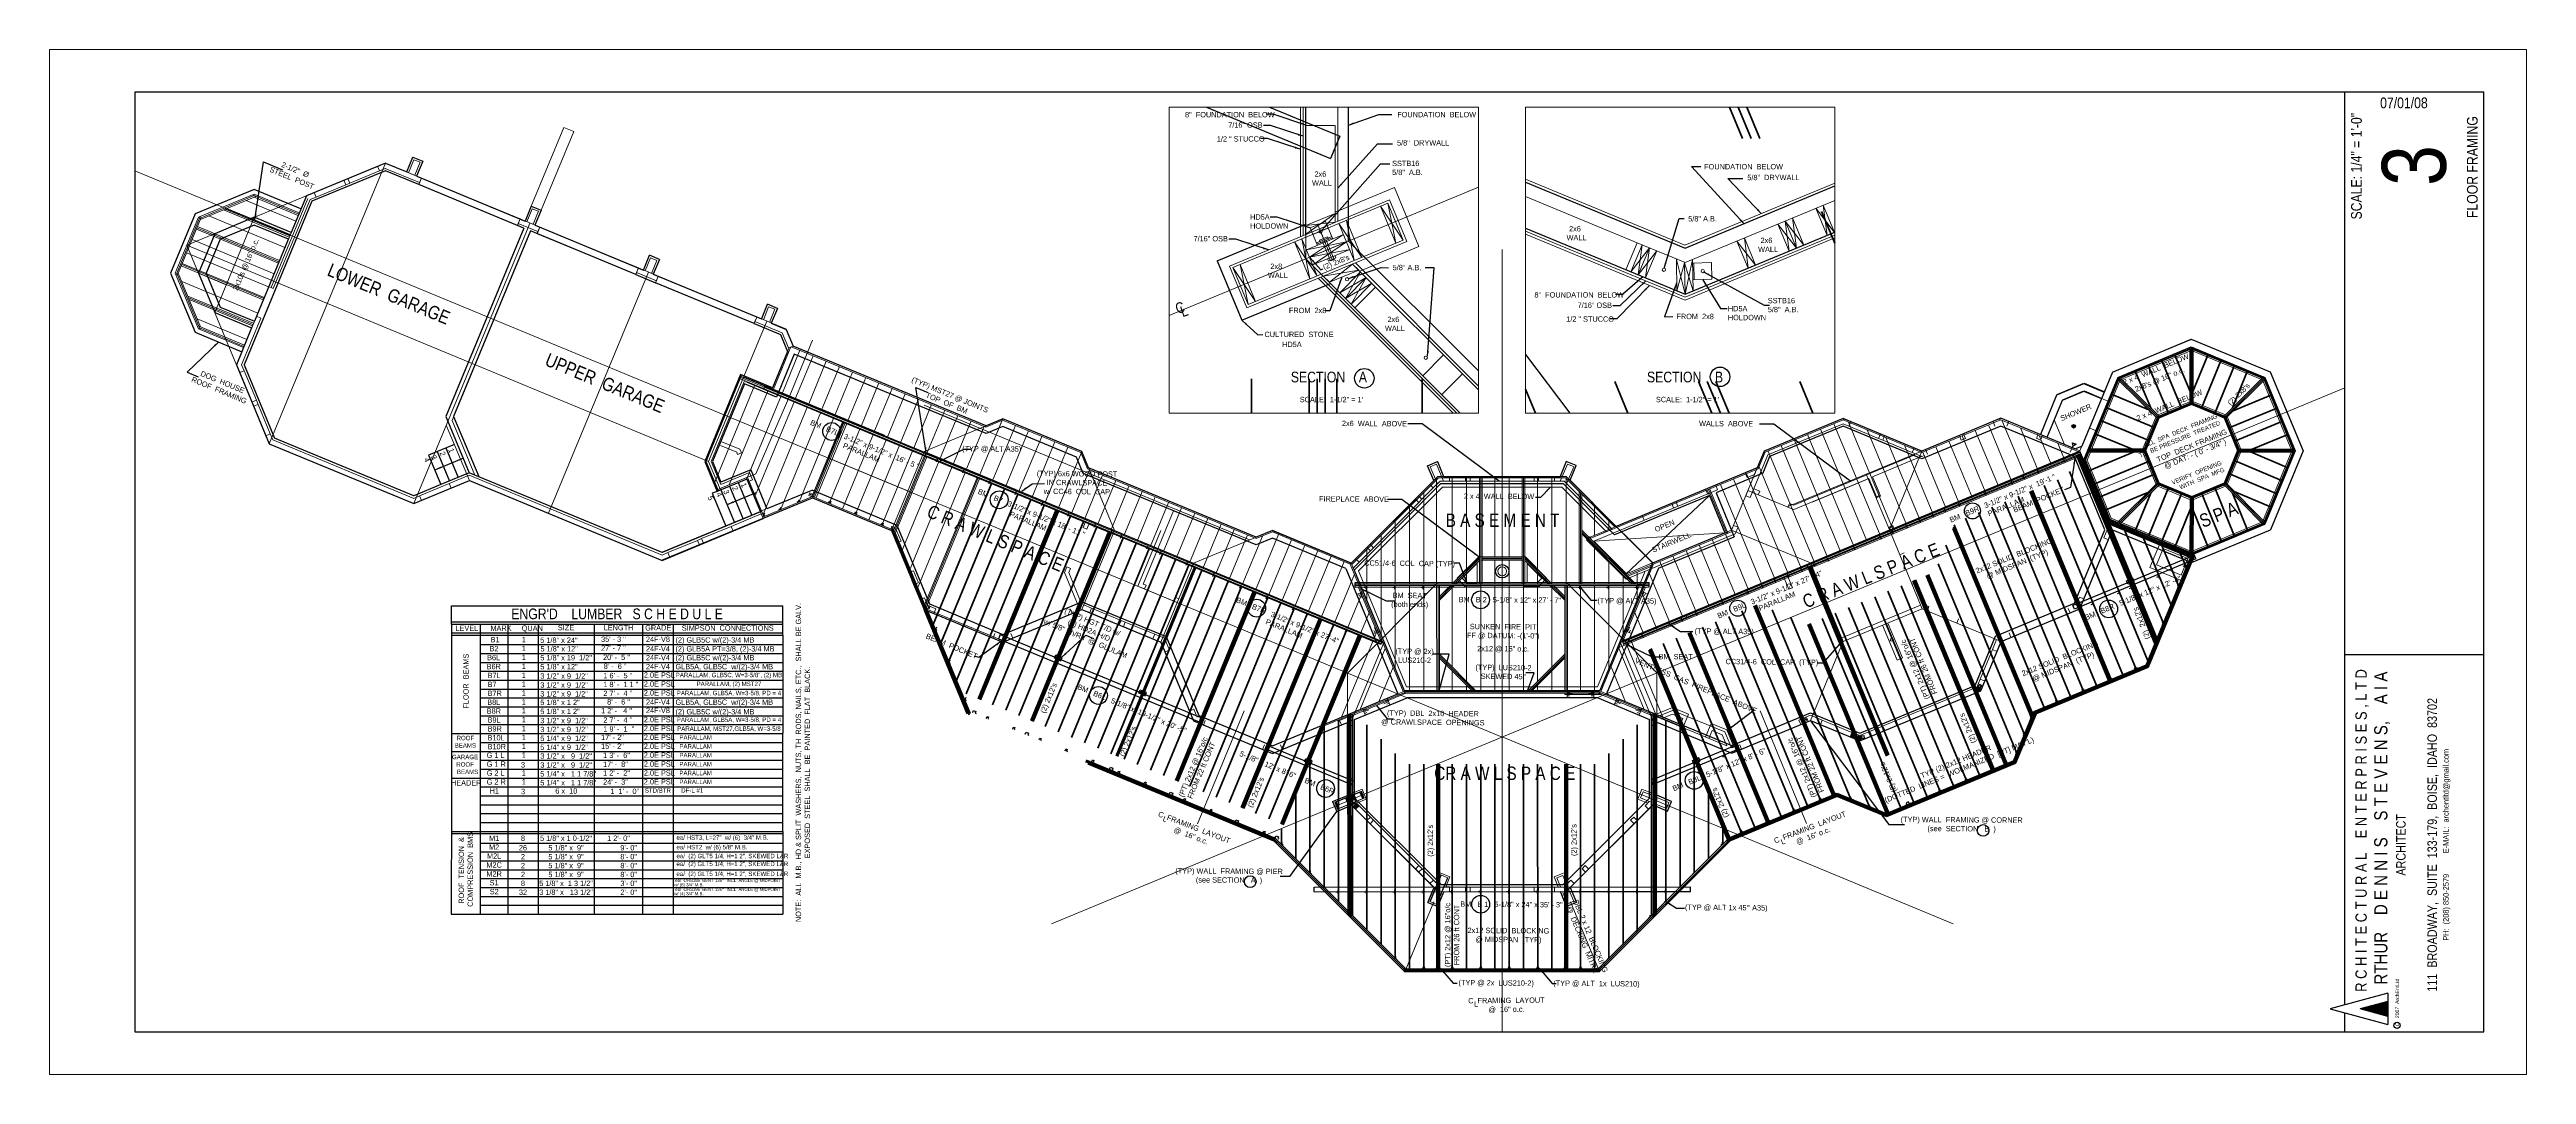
# Paper-space layout 'Floor Framing Plan' of a CAD drawing. Header units: inches. Extents: x -0.2 to 57.8, y -0.2 to 23.8.
# The model-space entities are those that its viewports show. They can reach past a viewport. Long polylines and large blocks are cut down to what shows.
import ezdxf

# ---------------------------------------------------------------- set-up
doc = ezdxf.new("R2010")
doc.units = ezdxf.units.IN
doc.header["$LTSCALE"] = 0.5
doc.header["$MEASUREMENT"] = 0
for name, pattern in [('CENTER', [2, 1.25, -0.25, 0.25, -0.25]), ('DOT2', [0.125, 0, -0.125]), ('HIDDEN', [0.375, 0.25, -0.125])]:
    doc.linetypes.add(name, pattern=pattern)
for name, color, linetype, lineweight in [('BALCONY', 3, 'CONTINUOUS', 30), ('BEAMS TEXT', 3, 'CONTINUOUS', 20), ('FL JOISTS', 7, 'CONTINUOUS', 20), ('FLOOR BEAMS', 3, 'HIDDEN', 30), ('FOUNDATION', 7, 'CONTINUOUS', 30), ('FOUNDATION TEXT', 7, 'CONTINUOUS', 9), ('GRID', 1, 'CENTER', 20), ('INT WALLS', 4, 'HIDDEN', 9), ('LAYOUT', 6, 'CONTINUOUS', 9), ('PT LUMBER', 7, 'DOT2', 40), ('RAFTERS', 6, 'CONTINUOUS', 20), ('WALL FRAMING DETAIL', 7, 'CONTINUOUS', 20), ('WALLS', 4, 'HIDDEN', 9)]:
    doc.layers.add(name, color=color, linetype=linetype, lineweight=lineweight)
for name, color, linetype in [('BM_SCHEDULE_TEXT', 7, 'CONTINUOUS'), ('FL FRAMING STEEL', 7, 'CONTINUOUS'), ('LLPLUMBING', 102, 'CONTINUOUS'), ('LLTEXT', 7, 'CONTINUOUS'), ('ROOF_FRAMING_PLAN', 3, 'CONTINUOUS'), ('STAIRS', 7, 'CONTINUOUS'), ('TITLE BLOCK', 7, 'CONTINUOUS'), ('VIEWPORT BOUNDARY', 5, 'CONTINUOUS'), ('VIEWPORT LINES', 7, 'CONTINUOUS'), ('VIEWPORTS', 7, 'CONTINUOUS')]:
    doc.layers.add(name, color=color, linetype=linetype)
doc.layers.get('VIEWPORT BOUNDARY').off()
doc.styles.add('ARCH ENT', font='technical.ttf', dxfattribs={"height": 2})
doc.styles.add('ARCHENT', font='technical.ttf', dxfattribs={"height": 6})
doc.styles.add('ARCHENTLTD', font='technical.ttf', dxfattribs={"height": 6})
doc.dimstyles.new('ARCHENT', dxfattribs={"dimtxt": 6, "dimasz": 6, "dimexe": 9, "dimexo": 3, "dimgap": 1, "dimtad": 0, "dimtoh": 1, "dimdec": 3, "dimzin": 0, "dimdsep": 46, "dimlunit": 4, "dimtxsty": 'ARCHENTLTD', "dimcen": 6, "dimaunit": 1, "dimadec": 0, "dimazin": 0, "dimtfac": 1, "dimtdec": 3, "dimtofl": 0, "dimtmove": 0, "dimatfit": 3, "dimfxl": 1, "dimfrac": 2, "dimtolj": 1, "dimtzin": 0, "dimarcsym": 0})
doc.dimstyles.new('ARCHENTLTD', dxfattribs={"dimtxt": 12, "dimasz": 6, "dimexe": 9, "dimexo": 3, "dimgap": 1, "dimtad": 0, "dimdec": 4, "dimzin": 1, "dimdsep": 46, "dimlunit": 4, "dimtxsty": 'ARCHENT', "dimcen": 6, "dimaunit": 1, "dimadec": 5, "dimazin": 0, "dimtfac": 1, "dimtdec": 4, "dimtofl": 0, "dimtmove": 0, "dimatfit": 3, "dimfxl": 1, "dimfrac": 2, "dimtolj": 1, "dimtzin": 0, "dimarcsym": 0})

# ---------------------------------------------------------------- blocks, each defined once
blk = doc.blocks.new('ARCHENTLTD Title Block RIGHT 24x58.dwg')
at = {"layer": 'TITLE BLOCK'}
blk.add_hatch(color=1, dxfattribs=at).paths.add_polyline_path([(54.754, 1.713), (54.105, 1.537), (54.754, 1.361)])
at = {"layer": 'TITLE BLOCK', "lineweight": 9}
for p, q in [((0, 24), (0, 0)), ((58, 24), (0, 24)), ((58, 0), (58, 24)), ((0, 0), (58, 0))]:
    blk.add_line(p, q, dxfattribs=at)
at = {"layer": 'TITLE BLOCK', "color": 7, "ltscale": 0.5}
for p, q in [((57, 23), (2, 23)), ((2, 23), (2, 1)), ((53.75, 1.632), (53.75, 23)), ((57, 1), (57, 23)), ((53.75, 9.836), (57, 9.836)), ((53.75, 1), (53.75, 1.442)), ((2, 1), (57, 1))]:
    blk.add_line(p, q, dxfattribs=at)
at = {"layer": 'TITLE BLOCK', "ltscale": 0.5}
blk.add_line((57, 1), (57, 23), dxfattribs=at)
at = {"layer": 'TITLE BLOCK', "color": 7}
for p, q in [((54.754, 1.905), (53.401, 1.537)), ((54.754, 1.905), (54.754, 1.17)), ((54.754, 1.903), (54.754, 1.168)), ((53.401, 1.537), (54.754, 1.17)), ((54.754, 1.712), (54.105, 1.536)), ((54.754, 1.712), (54.105, 1.536)), ((54.754, 1.359), (54.105, 1.536)), ((54.754, 1.359), (54.105, 1.536))]:
    blk.add_line(p, q, dxfattribs=at)
blk.add_circle((54.971, 1.151), 0.0729, dxfattribs=at)
at = {"layer": 'TITLE BLOCK', "color": 7, "insert": (53.996, 5.377), "char_height": 0.26377, "attachment_point": 2, "rotation": 90, "style": 'ARCH ENT'}
blk.add_mtext('        R C H I T E C T U R A L    E N T E R P R I S E S , L T D\\P{\\H1.167x;        RTHUR    D E N N I S    S T E V E N S,    A I A\\P\\H0.7145x;ARCHITECT\\P\\P111  BROADWAY,  SUITE  133-179,  BOISE,  IDAHO  83702\\P\\H0.5999x;PH:  (208) 850-2579          E-MAIL:  archentltd@gmail.com}', dxfattribs=at)
at = {"layer": 'TITLE BLOCK', "color": 7, "insert": (54.93, 1.131), "char_height": 0.08743, "width": 1.22912, "attachment_point": 1, "rotation": 90, "style": 'ARCHENT'}
blk.add_mtext('C   2007  ArchEntLtd', dxfattribs=at)

msp = doc.modelspace()

# ---------------------------------------------------------------- linework, layer by layer
at = {"layer": 'BALCONY', "linetype": 'Continuous', "lineweight": 25, "ltscale": 75}
msp.add_line((14050.3913, 3899.9555), (14108.6145, 3875.8874), dxfattribs=at)
at = {"layer": 'BALCONY', "linetype": 'HIDDEN', "lineweight": 20, "ltscale": 75}
for p, q in [((14096.7717, 3847.2387), (14108.6145, 3875.8874)), ((14103.9557, 3850.2204), (14111.5962, 3868.7034)), ((14111.5962, 3868.7034), (14139.3208, 3857.2427)), ((14131.6803, 3838.7597), (14139.3208, 3857.2427)), ((14096.7717, 3847.2387), (14134.662, 3831.5757)), ((14103.9557, 3850.2204), (14131.6803, 3838.7597))]:
    msp.add_line(p, q, dxfattribs=at)
at = {"layer": 'BEAMS TEXT', "linetype": 'Continuous', "lineweight": 30, "ltscale": 75}
for centre, radius in [((12614.9947, 4000.1164), 10), ((12803.2642, 3923.3818), 10), ((13897.2635, 3910.8139), 9), ((13344.3504, 3810.8927), 10), ((13092.6731, 3801.5198), 10), ((13633.3996, 3801.4626), 9), ((14050.2955, 3800.726), 10), ((12914.8745, 3703.4459), 10), ((13584.4748, 3607.9828), 10), ((13344.5176, 3468.7398), 10)]:
    msp.add_circle(centre, radius, dxfattribs=at)
at = {"layer": 'BM_SCHEDULE_TEXT', "linetype": 'Continuous', "ltscale": 0.5}
for p, q in [((12187.58, 3804.0559), (12560.0738, 3804.0559)), ((12187.58, 3786.0559), (12187.58, 3804.0559)), ((12560.0738, 3771.3487), (12560.0738, 3804.0559)), ((12187.58, 3786.0559), (12560.0738, 3786.0559)), ((12187.58, 3783.6809), (12187.58, 3786.0559)), ((12187.58, 3783.6809), (12187.58, 3580.63)), ((12187.58, 3783.6809), (12560.0738, 3783.6809)), ((12220.0871, 3783.596), (12220.0871, 3457.5785)), ((12251.1376, 3783.596), (12251.1376, 3457.5785)), ((12284.9651, 3783.596), (12284.9651, 3457.5785)), ((12347.909, 3783.6809), (12347.909, 3457.5785)), ((12402.9284, 3457.5785), (12402.9284, 3783.6809)), ((12436.8034, 3783.6809), (12436.8034, 3457.5785)), ((12187.6948, 3773.6815), (12560.0738, 3773.6815)), ((12187.58, 3771.3487), (12436.8034, 3771.3487)), ((12436.8034, 3771.3487), (12560.0738, 3771.3487)), ((12560.0738, 3771.3487), (12559.8224, 3550.1869)), ((12220.0871, 3760.63), (12560.0738, 3760.63)), ((12220.0871, 3750.63), (12560.0738, 3750.63)), ((12220.0871, 3740.63), (12560.0738, 3740.63)), ((12220.0871, 3730.63), (12560.0738, 3730.63)), ((12220.0871, 3720.63), (12560.0738, 3720.63)), ((12220.0871, 3710.63), (12560.0738, 3710.63)), ((12220.0871, 3700.63), (12560.0738, 3700.63)), ((12220.0871, 3690.63), (12560.0738, 3690.63)), ((12220.0871, 3680.63), (12560.0738, 3680.63)), ((12220.0871, 3670.63), (12560.0738, 3670.63)), ((12187.58, 3660.63), (12560.0738, 3660.63)), ((12220.0871, 3650.63), (12560.0738, 3650.63)), ((12187.58, 3640.63), (12560.0738, 3640.63)), ((12220.0871, 3630.63), (12560.0738, 3630.63)), ((12220.0871, 3620.63), (12560.0738, 3620.63)), ((12187.58, 3610.63), (12560.0738, 3610.63)), ((12220.0871, 3600.63), (12560.0738, 3600.63)), ((12220.0871, 3590.63), (12560.0738, 3590.63)), ((12220.0871, 3580.6728), (12560.0738, 3580.6728)), ((12220.0871, 3570.6728), (12560.0738, 3570.6728)), ((12220.0871, 3560.6728), (12560.0738, 3560.6728)), ((12187.58, 3550.63), (12436.8034, 3550.63)), ((12436.8034, 3550.63), (12560.0738, 3550.63)), ((12187.4653, 3548.2972), (12560.0706, 3548.2972)), ((12219.9723, 3537.5785), (12559.959, 3537.5785)), ((12219.9723, 3527.5785), (12560.042, 3527.5785)), ((12219.9723, 3517.5785), (12559.959, 3517.5785)), ((12219.9723, 3507.5785), (12559.959, 3507.5785)), ((12219.9723, 3497.5785), (12559.959, 3497.5785)), ((12219.9723, 3487.5785), (12559.959, 3487.5785)), ((12219.9723, 3477.5785), (12559.959, 3477.5785)), ((12219.9723, 3467.5785), (12559.959, 3467.5785)), ((12187.4514, 3457.5785), (12559.959, 3457.5785))]:
    msp.add_line(p, q, dxfattribs=at)
at = {"layer": 'BM_SCHEDULE_TEXT', "color": 7, "linetype": 'Continuous', "ltscale": 0.5}
for p, q in [((12187.58, 3580.63), (12187.4514, 3457.5785)), ((12560.0738, 3550.63), (12559.9452, 3457.5785))]:
    msp.add_line(p, q, dxfattribs=at)
at = {"layer": 'FL FRAMING STEEL', "color": 7, "lineweight": 30, "ltscale": 50}
for p, q in [((12733.0921, 3967.5202), (12732.3221, 3965.6744)), ((12733.8622, 3969.366), (12733.0921, 3967.5202)), ((12734.938, 3966.7502), (12733.0921, 3967.5202)), ((13999.8367, 3968.847), (14000.6038, 3967)), ((13998.7568, 3966.2328), (14000.6038, 3967)), ((14000.6038, 3967), (14001.371, 3965.153)), ((12762.6595, 3955.2821), (12761.8895, 3953.4363)), ((12763.4295, 3957.1279), (12762.6595, 3955.2821)), ((12764.5054, 3954.5121), (12762.6595, 3955.2821)), ((13969.2014, 3953.9658), (13971.0484, 3954.733)), ((13970.2813, 3956.58), (13971.0484, 3954.733)), ((13971.0484, 3954.733), (13971.8156, 3952.886)), ((13954.1182, 3949.8715), (13954.8853, 3948.0245)), ((12792.9969, 3944.8898), (12792.2269, 3943.044)), ((13940.7273, 3944.3095), (13941.4945, 3942.4625)), ((13953.0383, 3947.2573), (13954.8853, 3948.0245)), ((13954.8853, 3948.0245), (13955.6525, 3946.1775)), ((12792.2269, 3943.044), (12791.4569, 3941.1982)), ((12794.0727, 3942.274), (12792.2269, 3943.044)), ((13939.6475, 3941.6953), (13941.4945, 3942.4625)), ((13941.4945, 3942.4625), (13942.2617, 3940.6155)), ((12821.7943, 3930.8059), (12821.0243, 3928.9601)), ((12822.5643, 3932.6517), (12821.7943, 3930.8059)), ((12823.6401, 3930.0359), (12821.7943, 3930.8059)), ((13910.0906, 3929.4319), (13911.9377, 3930.199)), ((13911.1705, 3932.0461), (13911.9377, 3930.199)), ((13911.9377, 3930.199), (13912.7048, 3928.352)), ((12577.8149, 3921.4665), (12575.9671, 3920.7011)), ((12578.5802, 3923.3142), (12577.8149, 3921.4665)), ((12851.3617, 3918.5678), (12850.5917, 3916.722)), ((12852.1317, 3920.4136), (12851.3617, 3918.5678)), ((12853.2075, 3917.7978), (12851.3617, 3918.5678)), ((13880.5353, 3917.1649), (13882.3823, 3917.9321)), ((13881.6151, 3919.7791), (13882.3823, 3917.9321)), ((13882.3823, 3917.9321), (13883.1494, 3916.0851)), ((12556.9359, 3912.8148), (12555.0881, 3912.0494)), ((12557.7013, 3914.6625), (12556.9359, 3912.8148)), ((13865.452, 3913.0706), (13866.2192, 3911.2236)), ((12539.3434, 3908.7593), (12538.578, 3906.9115)), ((12538.578, 3906.9115), (12539.3434, 3905.0637)), ((12881.6989, 3908.175), (12880.9288, 3906.3292)), ((13852.0597, 3907.5121), (13852.8269, 3905.6651)), ((13864.3721, 3910.4564), (13866.2192, 3911.2236)), ((13866.2192, 3911.2236), (13866.9863, 3909.3766)), ((12880.9288, 3906.3292), (12880.1588, 3904.4834)), ((12882.7747, 3905.5592), (12880.9288, 3906.3292)), ((13850.9799, 3904.8979), (13852.8269, 3905.6651)), ((13852.8269, 3905.6651), (13853.594, 3903.8181)), ((13836.2022, 3898.7644), (13838.0492, 3899.5316)), ((13837.282, 3901.3786), (13838.0492, 3899.5316)), ((13838.0492, 3899.5316), (13838.8163, 3897.6846)), ((12910.4964, 3894.0916), (12909.7264, 3892.2458)), ((12911.2665, 3895.9374), (12910.4964, 3894.0916)), ((12912.3423, 3893.3216), (12910.4964, 3894.0916)), ((13821.4245, 3892.6309), (13823.2715, 3893.3981)), ((13822.5043, 3895.2451), (13823.2715, 3893.3981)), ((13823.2715, 3893.3981), (13824.0386, 3891.5511)), ((13806.3412, 3888.5366), (13807.1084, 3886.6896)), ((12940.8338, 3883.6993), (12940.0638, 3881.8535)), ((13805.2614, 3885.9224), (13807.1084, 3886.6896)), ((13807.1084, 3886.6896), (13807.8755, 3884.8426)), ((12940.0638, 3881.8535), (12939.2938, 3880.0077)), ((12941.9097, 3881.0835), (12940.0638, 3881.8535)), ((13791.8691, 3880.364), (13793.7161, 3881.1311)), ((13792.9489, 3882.9781), (13793.7161, 3881.1311)), ((13793.7161, 3881.1311), (13794.4833, 3879.2841)), ((12970.3817, 3871.414), (12969.6117, 3869.5682)), ((13763.3935, 3870.7112), (13764.1607, 3868.8641)), ((12969.6117, 3869.5682), (12968.8417, 3867.7224)), ((12971.4576, 3868.7982), (12969.6117, 3869.5682)), ((12985.1719, 3865.3107), (12984.4019, 3863.4649)), ((13762.3137, 3868.097), (13764.1607, 3868.8641)), ((13764.1607, 3868.8641), (13764.9279, 3867.0171)), ((12984.4019, 3863.4649), (12983.6319, 3861.6191)), ((12986.2477, 3862.6949), (12984.4019, 3863.4649)), ((13732.8692, 3855.5629), (13734.7162, 3856.3301)), ((13733.949, 3858.1771), (13734.7162, 3856.3301)), ((13734.7162, 3856.3301), (13735.4834, 3854.483)), ((13013.9823, 3851.2583), (13013.2123, 3849.4124)), ((13014.7523, 3853.1041), (13013.9823, 3851.2583)), ((13015.8281, 3850.4883), (13013.9823, 3851.2583)), ((13719.0604, 3852.3107), (13719.8276, 3850.4637)), ((14135.0766, 3851.3174), (14135.8438, 3849.4704)), ((13710.2291, 3846.4792), (13712.0761, 3847.2464)), ((13711.3089, 3849.0934), (13712.0761, 3847.2464)), ((13712.0761, 3847.2464), (13712.8433, 3845.3994)), ((13717.9806, 3849.6965), (13719.8276, 3850.4637)), ((13719.8276, 3850.4637), (13720.5948, 3848.6167)), ((14133.9968, 3848.7032), (14135.8438, 3849.4704)), ((14135.8438, 3849.4704), (14136.6109, 3847.6234)), ((13703.2029, 3843.563), (13705.0499, 3844.3302)), ((13704.2827, 3846.1772), (13705.0499, 3844.3302)), ((13705.0499, 3844.3302), (13705.8171, 3842.4832)), ((13043.8906, 3838.5838), (13043.1206, 3836.7379)), ((13044.6606, 3840.4296), (13043.8906, 3838.5838)), ((13045.7365, 3837.8138), (13043.8906, 3838.5838)), ((13688.4252, 3837.4295), (13690.2722, 3838.1967)), ((13689.505, 3840.0437), (13690.2722, 3838.1967)), ((13690.2722, 3838.1967), (13691.0394, 3836.3497)), ((14105.6626, 3839.1262), (14106.4298, 3837.2792)), ((13674.7273, 3833.9102), (13675.4945, 3832.0632)), ((14104.5828, 3836.512), (14106.4298, 3837.2792)), ((14106.4298, 3837.2792), (14107.197, 3835.4321)), ((13673.6475, 3831.296), (13675.4945, 3832.0632)), ((13675.4945, 3832.0632), (13676.2617, 3830.2162)), ((13074.1486, 3825.64), (13073.3832, 3823.7922)), ((13074.9139, 3827.4878), (13074.1486, 3825.64)), ((13075.9963, 3824.8746), (13074.1486, 3825.64)), ((13213.639, 3824.9902), (13215.639, 3824.9922)), ((13215.6371, 3826.9922), (13215.639, 3824.9922)), ((13215.639, 3824.9922), (13215.641, 3822.9922)), ((13245.639, 3825.0059), (13247.639, 3825.0078)), ((13247.6371, 3827.0078), (13247.639, 3825.0078)), ((13247.639, 3825.0078), (13247.641, 3823.0078)), ((13277.639, 3825.0348), (13279.639, 3825.0367)), ((13279.6371, 3827.0367), (13279.639, 3825.0367)), ((13279.639, 3825.0367), (13279.641, 3823.0367)), ((13453.639, 3825.0267), (13455.639, 3825.0286)), ((13455.6371, 3827.0286), (13455.639, 3825.0286)), ((13455.639, 3825.0286), (13455.641, 3823.0286)), ((13485.639, 3825.0299), (13487.639, 3825.0318)), ((13487.6371, 3827.0318), (13487.639, 3825.0318)), ((13487.639, 3825.0318), (13487.641, 3823.0318)), ((13517.639, 3825.0331), (13519.639, 3825.035)), ((13519.6371, 3827.035), (13519.639, 3825.035)), ((13519.639, 3825.035), (13519.641, 3823.035)), ((13658.8714, 3825.1587), (13660.7184, 3825.9258)), ((13659.9513, 3827.7728), (13660.7184, 3825.9258)), ((13660.7184, 3825.9258), (13661.4856, 3824.0788)), ((14073.6454, 3823.6618), (14075.4924, 3824.429)), ((14074.7252, 3826.276), (14075.4924, 3824.429)), ((14075.4924, 3824.429), (14076.2595, 3822.582)), ((14127.7132, 3827.8396), (14128.483, 3825.9937)), ((14128.483, 3825.9937), (14127.722, 3824.1441)), ((13642.7067, 3818.454), (13644.5537, 3819.2212)), ((13643.7865, 3821.0682), (13644.5537, 3819.2212)), ((13644.5537, 3819.2212), (13645.3209, 3817.3742)), ((14060.2406, 3818.1334), (14062.0876, 3818.9006)), ((14061.3204, 3820.7476), (14062.0876, 3818.9006)), ((14062.0876, 3818.9006), (14062.8548, 3817.0536)), ((13104.4814, 3815.2499), (13103.716, 3813.4021)), ((13103.716, 3813.4021), (13102.9507, 3811.5544)), ((13105.5638, 3812.6368), (13103.716, 3813.4021)), ((13614.5367, 3806.7621), (13616.3837, 3807.5292)), ((13615.6166, 3809.3763), (13616.3837, 3807.5292)), ((13616.3837, 3807.5292), (13617.1509, 3805.6822)), ((14030.7961, 3805.5993), (14032.6431, 3806.3665)), ((14031.8759, 3808.2135), (14032.6431, 3806.3665)), ((14032.6431, 3806.3665), (14033.4103, 3804.5195)), ((13133.2835, 3801.1643), (13132.5181, 3799.3165)), ((13134.0489, 3803.0121), (13133.2835, 3801.1643)), ((13135.1313, 3800.3989), (13133.2835, 3801.1643)), ((13586.0612, 3797.1093), (13586.8283, 3795.2623)), ((13584.9813, 3794.4951), (13586.8283, 3795.2623)), ((13586.8283, 3795.2623), (13587.5955, 3793.4152)), ((13162.8072, 3788.9477), (13162.0417, 3787.1001)), ((13163.5728, 3790.7954), (13162.8072, 3788.9477)), ((13164.6549, 3788.1822), (13162.8072, 3788.9477)), ((13568.8182, 3787.7866), (13570.6652, 3788.5538)), ((13569.8981, 3790.4008), (13570.6652, 3788.5538)), ((13570.6652, 3788.5538), (13571.4324, 3786.7067)), ((13555.4274, 3782.2246), (13557.2744, 3782.9918)), ((13556.5072, 3784.8388), (13557.2744, 3782.9918)), ((13557.2744, 3782.9918), (13558.0416, 3781.1447)), ((14110.4263, 3786.0208), (14111.1961, 3784.1749)), ((14111.1961, 3784.1749), (14110.4351, 3782.3253)), ((12732.7331, 3780.2134), (12731.9678, 3778.3656)), ((12731.9678, 3778.3656), (12732.7331, 3776.5178)), ((13193.762, 3778.3057), (13192.9964, 3776.458)), ((13192.9964, 3776.458), (13192.2308, 3774.6104)), ((13194.8441, 3775.6924), (13192.9964, 3776.458)), ((13524.4851, 3769.3861), (13526.3321, 3770.1533)), ((13525.565, 3772.0003), (13526.3321, 3770.1533)), ((13526.3321, 3770.1533), (13527.0993, 3768.3063)), ((12747.9741, 3743.1072), (12747.2088, 3741.2595)), ((12747.2088, 3741.2595), (12747.9741, 3739.4117)), ((12765.8189, 3701.2148), (12765.0536, 3699.367)), ((12765.0536, 3699.367), (12765.8189, 3697.5193)), ((13962.2072, 3680.1216), (13962.977, 3678.2757)), ((13962.977, 3678.2757), (13962.216, 3676.4261)), ((13954.336, 3661.252), (13955.1058, 3659.4061)), ((13955.1058, 3659.4061), (13954.3448, 3657.5565)), ((13945.6947, 3640.3375), (13946.4645, 3638.4916)), ((13946.4645, 3638.4916), (13945.7035, 3636.642)), ((13616.7926, 3634.4108), (13618.6396, 3635.1779)), ((13617.8725, 3637.025), (13618.6396, 3635.1779)), ((13618.6396, 3635.1779), (13619.4068, 3633.3309)), ((13760.0349, 3589.0941), (13760.7989, 3587.2457)), ((13760.7989, 3587.2457), (13762.646, 3586.4789)), ((13780.9479, 3580.4491), (13781.7119, 3578.6008)), ((13781.7119, 3578.6008), (13783.559, 3577.834)), ((13121.0957, 3538.5265), (13121.0946, 3536.5265)), ((13121.0946, 3536.5265), (13122.5081, 3535.1115)), ((13615.9626, 3536.6342), (13614.5497, 3535.2186)), ((13615.9606, 3538.6342), (13615.9626, 3536.6342)), ((13152.8082, 3506.1985), (13152.8071, 3504.1985)), ((13152.8071, 3504.1985), (13154.2206, 3502.7836)), ((13584.2641, 3504.2925), (13582.8513, 3502.8769)), ((13584.2622, 3506.2925), (13584.2641, 3504.2925)), ((13183.8043, 3484.8103), (13183.8062, 3482.8103)), ((13215.8043, 3484.826), (13215.8062, 3482.826)), ((13247.8043, 3484.8416), (13247.8062, 3482.8416)), ((13279.8043, 3484.8834), (13279.8062, 3482.8834)), ((13311.7968, 3484.9732), (13311.7988, 3482.9732)), ((13343.8321, 3484.9795), (13343.834, 3482.9795)), ((13375.8321, 3484.9952), (13375.834, 3482.9952)), ((13407.8321, 3485.0108), (13407.834, 3483.0108)), ((13455.7989, 3485.0591), (13455.8008, 3483.0591)), ((13487.7989, 3485.0352), (13487.8008, 3483.0352)), ((13519.7989, 3485.0508), (13519.8008, 3483.0508)), ((13551.7989, 3485.0665), (13551.8008, 3483.0665)), ((13181.8062, 3482.8084), (13183.8062, 3482.8103)), ((13183.8062, 3482.8103), (13183.8082, 3480.8103)), ((13213.8062, 3482.824), (13215.8062, 3482.826)), ((13215.8062, 3482.826), (13215.8082, 3480.826)), ((13245.8062, 3482.8397), (13247.8062, 3482.8416)), ((13247.8062, 3482.8416), (13247.8082, 3480.8416)), ((13277.8062, 3482.8814), (13279.8062, 3482.8834)), ((13279.8062, 3482.8834), (13279.8082, 3480.8834)), ((13309.7988, 3482.9713), (13311.7988, 3482.9732)), ((13311.7988, 3482.9732), (13311.8007, 3480.9732)), ((13341.834, 3482.9776), (13343.834, 3482.9795)), ((13343.834, 3482.9795), (13343.836, 3480.9795)), ((13373.834, 3482.9932), (13375.834, 3482.9952)), ((13375.834, 3482.9952), (13375.836, 3480.9952)), ((13405.834, 3483.0089), (13407.834, 3483.0108)), ((13407.834, 3483.0108), (13407.836, 3481.0108)), ((13453.8008, 3483.0572), (13455.8008, 3483.0591)), ((13455.8008, 3483.0591), (13455.8028, 3481.0591)), ((13485.8008, 3483.0333), (13487.8008, 3483.0352)), ((13487.8008, 3483.0352), (13487.8028, 3481.0352)), ((13517.8008, 3483.0489), (13519.8008, 3483.0508)), ((13519.8008, 3483.0508), (13519.8028, 3481.0508)), ((13549.8008, 3483.0645), (13551.8008, 3483.0665)), ((13551.8008, 3483.0665), (13551.8028, 3481.0665)), ((13184.794, 3473.9405), (13184.7894, 3471.9405)), ((13184.7894, 3471.9405), (13186.2004, 3470.5231)), ((13552.2755, 3472.0212), (13550.8626, 3470.6056)), ((13552.2735, 3474.0212), (13552.2755, 3472.0212)), ((13534.6795, 3454.517), (13533.2667, 3453.1014)), ((13534.6775, 3456.517), (13534.6795, 3454.517)), ((13216.6172, 3442.0946), (13216.6126, 3440.0946)), ((13216.6126, 3440.0946), (13218.0237, 3438.6772)), ((13520.1934, 3440.0167), (13518.7806, 3438.6011)), ((13520.5676, 3439.8991), (13519.1548, 3438.4835)), ((13520.1914, 3442.0167), (13520.1934, 3440.0167)), ((13520.5657, 3441.8991), (13520.5676, 3439.8991)), ((13248.8179, 3410.083), (13248.8134, 3408.0831)), ((13248.8134, 3408.0831), (13250.2244, 3406.6656)), ((13488.1842, 3407.9762), (13486.7713, 3406.5606)), ((13488.1822, 3409.9761), (13488.1842, 3407.9762))]:
    msp.add_line(p, q, dxfattribs=at)
at = {"layer": 'FL FRAMING STEEL', "color": 7, "linetype": 'Continuous', "lineweight": 30, "ltscale": 0.5}
for p, q in [((12611.7924, 3920.1174), (12612.556, 3921.9659)), ((12612.556, 3921.9659), (12613.9424, 3921.3932)), ((12613.9424, 3921.3932), (12613.1788, 3919.5447)), ((12610.8682, 3920.4992), (12611.7924, 3920.1174)), ((12613.1788, 3919.5447), (12614.1031, 3919.1629)), ((12640.2324, 3908.3697), (12641.1566, 3907.9879)), ((12641.1566, 3907.9879), (12641.9202, 3909.8364)), ((12641.9202, 3909.8364), (12643.3066, 3909.2638)), ((12643.3066, 3909.2638), (12642.543, 3907.4153)), ((12642.543, 3907.4153), (12643.4673, 3907.0335)), ((12669.9671, 3895.9361), (12670.8914, 3895.5544)), ((12670.8914, 3895.5544), (12671.6549, 3897.4029)), ((12671.6549, 3897.4029), (12673.0413, 3896.8302)), ((12673.0413, 3896.8302), (12672.2777, 3894.9817)), ((12672.2777, 3894.9817), (12673.202, 3894.5999)), ((14080.6576, 3735.979), (14079.2718, 3735.405)), ((14079.2718, 3735.405), (14080.0372, 3733.5572)), ((14081.423, 3734.1313), (14080.6576, 3735.979)), ((14080.0372, 3733.5572), (14079.1133, 3733.1746)), ((14082.3469, 3734.514), (14081.423, 3734.1313)), ((14052.1968, 3723.7143), (14049.4252, 3722.5662)), ((14049.4252, 3722.5662), (14050.1905, 3720.7185)), ((14052.9622, 3721.8665), (14052.1968, 3723.7143)), ((14053.885, 3722.2517), (14052.9622, 3721.8665)), ((14050.1905, 3720.7185), (14049.2667, 3720.3358)), ((14021.1057, 3708.5427), (14020.1818, 3708.16)), ((14021.7262, 3710.9645), (14020.3404, 3710.3905)), ((14020.3404, 3710.3905), (14021.1057, 3708.5427)), ((14022.4915, 3709.1168), (14021.7262, 3710.9645)), ((14023.4154, 3709.4994), (14022.4915, 3709.1168)), ((13992.0459, 3698.6705), (13990.6601, 3698.0965)), ((13990.6601, 3698.0965), (13991.4255, 3696.2488)), ((13992.8113, 3696.8228), (13992.0459, 3698.6705)), ((13991.4255, 3696.2488), (13990.5016, 3695.8661)), ((13993.7352, 3697.2055), (13992.8113, 3696.8228)), ((12772.7702, 3685.052), (12773.6934, 3684.6677)), ((12773.6934, 3684.6677), (12774.457, 3686.5162)), ((12774.457, 3686.5162), (12777.2297, 3685.3709)), ((12777.2297, 3685.3709), (12776.4662, 3683.5224)), ((12776.4662, 3683.5224), (12777.3904, 3683.1406)), ((12789.1029, 3678.0164), (12789.8665, 3679.8649)), ((12789.8665, 3679.8649), (12791.2529, 3679.2922)), ((12788.1787, 3678.3982), (12789.1029, 3678.0164)), ((12791.2529, 3679.2922), (12790.4893, 3677.4437)), ((12790.4893, 3677.4437), (12791.4136, 3677.062)), ((12817.7089, 3666.3997), (12818.6332, 3666.0179)), ((12818.6332, 3666.0179), (12819.3968, 3667.8664)), ((12819.3968, 3667.8664), (12820.7831, 3667.2937)), ((12820.7831, 3667.2937), (12820.0196, 3665.4452)), ((12820.0196, 3665.4452), (12820.9438, 3665.0634)), ((12832.8303, 3660.1967), (12833.5939, 3662.0452)), ((12833.5939, 3662.0452), (12836.3667, 3660.8999)), ((12831.9071, 3660.581), (12832.8303, 3660.1967)), ((12836.3667, 3660.8999), (12835.6031, 3659.0514)), ((12835.6031, 3659.0514), (12836.5273, 3658.6696)), ((12847.4012, 3654.1347), (12848.3255, 3653.7529)), ((12848.3255, 3653.7529), (12849.089, 3655.6014)), ((12849.089, 3655.6014), (12850.4754, 3655.0288)), ((12850.4754, 3655.0288), (12849.7118, 3653.1802)), ((12849.7118, 3653.1802), (12850.6361, 3652.7985)), ((12877.7321, 3641.4548), (12878.4957, 3643.3033)), ((12878.4957, 3643.3033), (12879.8821, 3642.7307)), ((12879.8821, 3642.7307), (12879.1185, 3640.8822)), ((12876.8079, 3641.8366), (12877.7321, 3641.4548)), ((12879.1185, 3640.8822), (12880.0428, 3640.5004)), ((12906.5001, 3629.5717), (12907.4244, 3629.1899)), ((12907.4244, 3629.1899), (12908.188, 3631.0384)), ((12908.188, 3631.0384), (12909.5743, 3630.4657)), ((12909.5743, 3630.4657), (12908.8108, 3628.6172)), ((12908.8108, 3628.6172), (12909.735, 3628.2354)), ((13934.7715, 3628.6633), (13933.3857, 3628.0892)), ((13935.5369, 3626.8155), (13934.7715, 3628.6633)), ((13934.151, 3626.2415), (13933.2272, 3625.8588)), ((13933.3857, 3628.0892), (13934.151, 3626.2415)), ((13936.4607, 3627.1982), (13935.5369, 3626.8155)), ((12926.6186, 3621.4082), (12927.5418, 3621.0239)), ((12927.5418, 3621.0239), (12928.3053, 3622.8724)), ((12928.3053, 3622.8724), (12931.0781, 3621.7271)), ((12931.0781, 3621.7271), (12930.3145, 3619.8786)), ((12930.3145, 3619.8786), (12931.2388, 3619.4968)), ((13918.4393, 3619.8272), (13917.5155, 3619.4445)), ((13920.4456, 3622.823), (13917.674, 3621.675)), ((13917.674, 3621.675), (13918.4393, 3619.8272)), ((13921.211, 3620.9753), (13920.4456, 3622.823)), ((13922.1338, 3621.3605), (13921.211, 3620.9753)), ((12935.8116, 3617.0463), (12936.7358, 3616.6645)), ((12936.7358, 3616.6645), (12937.4994, 3618.513)), ((12937.4994, 3618.513), (12938.8858, 3617.9403)), ((12938.8858, 3617.9403), (12938.1222, 3616.0918)), ((12938.1222, 3616.0918), (12939.0465, 3615.71)), ((13890.2851, 3610.3798), (13888.8992, 3609.8058)), ((13891.0504, 3608.532), (13890.2851, 3610.3798)), ((12966.4281, 3604.3995), (12967.1917, 3606.248)), ((12967.1917, 3606.248), (12968.578, 3605.6754)), ((12968.578, 3605.6754), (12967.8145, 3603.8268)), ((13889.6646, 3607.958), (13888.7407, 3607.5753)), ((13888.8992, 3609.8058), (13889.6646, 3607.958)), ((13891.9743, 3608.9147), (13891.0504, 3608.532)), ((12965.5038, 3604.7813), (12966.4281, 3604.3995)), ((12967.8145, 3603.8268), (12968.7387, 3603.4451)), ((13860.7207, 3598.1344), (13859.3349, 3597.5603)), ((13859.3349, 3597.5603), (13860.1003, 3595.7126)), ((13861.4861, 3596.2866), (13860.7207, 3598.1344)), ((13862.41, 3596.6693), (13861.4861, 3596.2866)), ((12993.8801, 3593.3642), (12994.8033, 3592.9799)), ((12994.8033, 3592.9799), (12995.5669, 3594.8284)), ((12995.5669, 3594.8284), (12998.3396, 3593.6831)), ((12998.3396, 3593.6831), (12997.5761, 3591.8346)), ((12997.5761, 3591.8346), (12998.5003, 3591.4528)), ((13739.5886, 3592.1971), (13738.6647, 3591.8144)), ((13741.5948, 3595.1929), (13738.8232, 3594.0449)), ((13738.8232, 3594.0449), (13739.5886, 3592.1971)), ((13742.3602, 3593.3452), (13741.5948, 3595.1929)), ((13743.283, 3593.7304), (13742.3602, 3593.3452)), ((13860.1003, 3595.7126), (13859.1764, 3595.3299)), ((13010.6058, 3585.9524), (13011.3693, 3587.8009)), ((13011.3693, 3587.8009), (13012.7557, 3587.2282)), ((13012.7557, 3587.2282), (13011.9921, 3585.3797)), ((13726.217, 3588.3105), (13724.8312, 3587.7365)), ((13724.8312, 3587.7365), (13725.5965, 3585.8887)), ((13726.9824, 3586.4627), (13726.217, 3588.3105)), ((13727.9062, 3586.8454), (13726.9824, 3586.4627)), ((13009.6815, 3586.3341), (13010.6058, 3585.9524)), ((13011.9921, 3585.3797), (13012.9164, 3584.9979)), ((13725.5965, 3585.8887), (13724.6727, 3585.506)), ((13825.3553, 3583.7643), (13822.5837, 3582.6162)), ((13822.5837, 3582.6162), (13823.3491, 3580.7685)), ((13826.1207, 3581.9165), (13825.3553, 3583.7643)), ((13827.0435, 3582.3017), (13826.1207, 3581.9165)), ((13823.3491, 3580.7685), (13822.4252, 3580.3858)), ((13039.3738, 3574.0692), (13040.298, 3573.6874)), ((13040.298, 3573.6874), (13041.0616, 3575.5359)), ((13041.0616, 3575.5359), (13042.448, 3574.9632)), ((13042.448, 3574.9632), (13041.6844, 3573.1147)), ((13041.6844, 3573.1147), (13042.6087, 3572.733)), ((13695.3993, 3573.1801), (13694.4751, 3572.7981)), ((13696.0099, 3573.5875), (13695.086, 3573.2048)), ((13696.6304, 3576.0092), (13695.2445, 3575.4352)), ((13695.2445, 3575.4352), (13696.0099, 3573.5875)), ((13697.3957, 3574.1615), (13696.6304, 3576.0092)), ((13697.7097, 3574.135), (13696.7855, 3573.753)), ((13698.3196, 3574.5442), (13697.3957, 3574.1615)), ((13801.7675, 3573.6005), (13800.3817, 3573.0265)), ((13800.3817, 3573.0265), (13801.147, 3571.1787)), ((13802.5328, 3571.7528), (13801.7675, 3573.6005)), ((13801.147, 3571.1787), (13800.2232, 3570.7961)), ((13803.4567, 3572.1355), (13802.5328, 3571.7528)), ((13068.7892, 3561.97), (13069.5528, 3563.8185)), ((13069.5528, 3563.8185), (13072.3255, 3562.6731)), ((13667.6393, 3564.1107), (13664.8676, 3562.9627)), ((13668.4046, 3562.263), (13667.6393, 3564.1107)), ((13067.866, 3562.3543), (13068.7892, 3561.97)), ((13072.3255, 3562.6731), (13071.562, 3560.8246)), ((13071.562, 3560.8246), (13072.4862, 3560.4429)), ((13665.633, 3561.1149), (13664.7091, 3560.7322)), ((13664.8676, 3562.9627), (13665.633, 3561.1149)), ((13669.3275, 3562.6482), (13668.4046, 3562.263)), ((13099.0639, 3549.6007), (13099.9881, 3549.2189)), ((13099.9881, 3549.2189), (13100.7517, 3551.0674)), ((13100.7517, 3551.0674), (13102.138, 3550.4948)), ((13102.138, 3550.4948), (13101.3745, 3548.6463)), ((13637.4936, 3551.5892), (13636.1077, 3551.0152)), ((13636.1077, 3551.0152), (13636.8731, 3549.1674)), ((13638.2589, 3549.7414), (13637.4936, 3551.5892)), ((13639.1828, 3550.1241), (13638.2589, 3549.7414)), ((13101.3745, 3548.6463), (13102.2987, 3548.2645)), ((13113.7371, 3543.9751), (13114.5007, 3545.8236)), ((13114.5007, 3545.8236), (13117.2734, 3544.6783)), ((13623.3078, 3545.7064), (13620.5361, 3544.5584)), ((13624.0731, 3543.8586), (13623.3078, 3545.7064)), ((13636.8731, 3549.1674), (13635.9492, 3548.7847)), ((13112.8139, 3544.3594), (13113.7371, 3543.9751)), ((13117.2734, 3544.6783), (13116.5099, 3542.8298)), ((13116.5099, 3542.8298), (13117.4341, 3542.448)), ((13621.3015, 3542.7106), (13620.3776, 3542.3279)), ((13620.5361, 3544.5584), (13621.3015, 3542.7106)), ((13624.996, 3544.2438), (13624.0731, 3543.8586)), ((13279.7739, 3398.4226), (13279.7739, 3396.4226)), ((13281.2739, 3398.4226), (13279.7739, 3398.4226)), ((13281.2739, 3396.4226), (13281.2739, 3398.4226)), ((13295.1634, 3396.5476), (13294.1634, 3396.5476)), ((13295.1634, 3398.5476), (13295.1634, 3396.5476)), ((13298.1634, 3398.5476), (13295.1634, 3398.5476)), ((13298.1634, 3396.5476), (13298.1634, 3398.5476)), ((13299.1634, 3396.5503), (13298.1634, 3396.5476)), ((13311.7739, 3398.4226), (13311.7739, 3396.4226)), ((13313.2739, 3398.4226), (13311.7739, 3398.4226)), ((13313.2739, 3396.4226), (13313.2739, 3398.4226)), ((13343.7324, 3398.4226), (13343.7324, 3396.4226)), ((13345.2324, 3398.4226), (13343.7324, 3398.4226)), ((13345.2324, 3396.4226), (13345.2324, 3398.4226)), ((13375.8685, 3398.4226), (13375.8685, 3396.4226)), ((13377.3685, 3398.4226), (13375.8685, 3398.4226)), ((13377.3685, 3396.4226), (13377.3685, 3398.4226)), ((13407.9915, 3398.4304), (13407.9915, 3396.4304)), ((13409.4915, 3398.4304), (13407.9915, 3398.4304)), ((13409.4915, 3396.4304), (13409.4915, 3398.4304)), ((13438.7579, 3396.5784), (13437.7579, 3396.5784)), ((13438.7579, 3398.5784), (13438.7579, 3396.5784)), ((13441.7579, 3398.5784), (13438.7579, 3398.5784)), ((13441.7579, 3396.5784), (13441.7579, 3398.5784)), ((13442.7579, 3396.5811), (13441.7579, 3396.5784)), ((13456.0732, 3398.4226), (13456.0732, 3396.4226)), ((13457.5732, 3398.4226), (13456.0732, 3398.4226)), ((13457.5732, 3396.4226), (13457.5732, 3398.4226)), ((13279.7739, 3396.4226), (13278.7739, 3396.4226)), ((13282.2739, 3396.4226), (13281.2739, 3396.4226)), ((13311.7739, 3396.4226), (13310.7739, 3396.4226)), ((13314.2739, 3396.4226), (13313.2739, 3396.4226)), ((13343.7324, 3396.4226), (13342.7324, 3396.4226)), ((13346.2324, 3396.4226), (13345.2324, 3396.4226)), ((13375.8685, 3396.4226), (13374.8685, 3396.4226)), ((13378.3685, 3396.4226), (13377.3685, 3396.4226)), ((13407.9915, 3396.4304), (13406.9915, 3396.4304)), ((13410.4915, 3396.4304), (13409.4915, 3396.4304)), ((13456.0732, 3396.4226), (13455.0732, 3396.4226)), ((13458.5732, 3396.4226), (13457.5732, 3396.4226))]:
    msp.add_line(p, q, dxfattribs=at)
at = {"layer": 'FL FRAMING STEEL', "color": 5, "linetype": 'Continuous', "ltscale": 0.5}
for p, q in [((14070.3763, 3832.1796), (14072.3395, 3832.9928)), ((14075.5731, 3834.3322), (14072.3395, 3832.9928)), ((14072.3395, 3832.9928), (14073.8702, 3829.2973)), ((14077.5363, 3835.1454), (14075.5731, 3834.3322)), ((14077.1038, 3830.6367), (14075.5731, 3834.3322)), ((14079.0671, 3831.4499), (14077.5363, 3835.1454)), ((14071.907, 3828.4841), (14070.3763, 3832.1796)), ((14073.8702, 3829.2973), (14071.907, 3828.4841)), ((14073.8702, 3829.2973), (14077.1038, 3830.6367)), ((14077.1038, 3830.6367), (14079.0671, 3831.4499)), ((12865.5117, 3745.2353), (12867.0425, 3748.9309)), ((12867.475, 3744.4221), (12865.5117, 3745.2353)), ((12867.0425, 3748.9309), (12869.0057, 3748.1176)), ((12867.475, 3744.4221), (12869.0057, 3748.1176)), ((12869.0057, 3748.1176), (12872.2393, 3746.7783)), ((12872.2393, 3746.7783), (12870.7086, 3743.0827)), ((12874.2025, 3745.9651), (12872.2393, 3746.7783)), ((12872.6718, 3742.2695), (12874.2025, 3745.9651)), ((12870.7086, 3743.0827), (12867.475, 3744.4221)), ((12870.7086, 3743.0827), (12872.6718, 3742.2695)), ((12960.303, 3706.0007), (12961.8337, 3709.6962)), ((12961.8337, 3709.6962), (12963.797, 3708.883)), ((12962.2663, 3705.1875), (12963.797, 3708.883)), ((12963.797, 3708.883), (12967.0306, 3707.5436)), ((12967.0306, 3707.5436), (12965.4998, 3703.8481)), ((12968.9938, 3706.7304), (12967.0306, 3707.5436)), ((12962.2663, 3705.1875), (12960.303, 3706.0007)), ((12965.4998, 3703.8481), (12962.2663, 3705.1875)), ((12965.4998, 3703.8481), (12967.4631, 3703.0349)), ((12967.4631, 3703.0349), (12968.9938, 3706.7304)), ((13589.6434, 3633.1988), (13587.6802, 3632.3856)), ((13591.1742, 3629.5033), (13589.6434, 3633.1988)), ((13146.4292, 3629.0396), (13147.9599, 3632.7351)), ((13148.3924, 3628.2264), (13146.4292, 3629.0396)), ((13147.9599, 3632.7351), (13149.9232, 3631.9219)), ((13148.3924, 3628.2264), (13149.9232, 3631.9219)), ((13149.9232, 3631.9219), (13153.1568, 3630.5825)), ((13153.1568, 3630.5825), (13151.626, 3626.887)), ((13155.12, 3629.7693), (13153.1568, 3630.5825)), ((13153.5893, 3626.0738), (13155.12, 3629.7693)), ((13582.4834, 3630.233), (13584.4466, 3631.0462)), ((13584.0141, 3626.5375), (13582.4834, 3630.233)), ((13587.6802, 3632.3856), (13584.4466, 3631.0462)), ((13584.4466, 3631.0462), (13585.9774, 3627.3507)), ((13585.9774, 3627.3507), (13589.2109, 3628.6901)), ((13589.2109, 3628.6901), (13587.6802, 3632.3856)), ((13589.2109, 3628.6901), (13591.1742, 3629.5033)), ((13151.626, 3626.887), (13148.3924, 3628.2264)), ((13151.626, 3626.887), (13153.5893, 3626.0738)), ((13585.9774, 3627.3507), (13584.0141, 3626.5375))]:
    msp.add_line(p, q, dxfattribs=at)
at = {"layer": 'FL FRAMING STEEL', "color": 5, "linetype": 'HIDDEN', "ltscale": 0.125}
for p, q in [((14072.5705, 3833.0884), (14074.1012, 3829.3929)), ((14076.8729, 3830.541), (14075.3421, 3834.2365)), ((12867.706, 3744.3265), (12869.2367, 3748.022)), ((12872.0083, 3746.8739), (12870.4776, 3743.1784)), ((12962.4972, 3705.0918), (12964.028, 3708.7874)), ((12966.7996, 3707.6393), (12965.2689, 3703.9438)), ((13148.6234, 3628.1307), (13150.1542, 3631.8263)), ((13152.9258, 3630.6782), (13151.3951, 3626.9827)), ((13584.6776, 3631.1419), (13586.2083, 3627.4464)), ((13588.98, 3628.5944), (13587.4492, 3632.2899))]:
    msp.add_line(p, q, dxfattribs=at)
at = {"layer": 'FL FRAMING STEEL', "color": 5, "linetype": 'Continuous', "ltscale": 0.5}
for centre in [(14077.3765, 3832.9182), (14072.0778, 3830.6833), (12867.2023, 3746.7037), (12872.501, 3744.4688), (12961.9936, 3707.4691), (12967.2923, 3705.2342), (13148.1198, 3630.508), (13153.4185, 3628.2731), (13584.1849, 3628.7368), (13589.4836, 3630.9717)]:
    msp.add_circle(centre, 0.375, dxfattribs=at)
at = {"layer": 'FL JOISTS', "color": 7, "linetype": 'HIDDEN', "lineweight": 30, "ltscale": 150}
for p, q in [((11965.9637, 4272.2436), (11899.4219, 4244.681)), ((12018.5445, 4250.4639), (11965.9637, 4272.2436)), ((11899.4219, 4244.681), (11871.8593, 4178.1392)), ((11871.8593, 4178.1392), (11899.4219, 4111.5973)), ((11899.4219, 4111.5973), (11951.9738, 4089.8296))]:
    msp.add_line(p, q, dxfattribs=at)
at = {"layer": 'FL JOISTS', "ltscale": 50}
for p, q in [((12569.2168, 4095.2286), (12548.9247, 4045.8883)), ((12513.3416, 4062.1589), (12473.1136, 3964.5023)), ((12512.7899, 4060.8197), (13233.0911, 3763.1792)), ((12512.2186, 4059.4328), (13232.5183, 3761.7929)), ((12788.2229, 4005.1426), (12806.9312, 4012.8974)), ((13808.1961, 3889.6148), (13757.9564, 4010.6299)), ((13955.9716, 3950.953), (13930.2742, 4012.8519)), ((13793.4185, 3883.481), (13741.3677, 4008.8586)), ((13941.1941, 3944.8192), (13915.1733, 4007.4968)), ((13778.6409, 3877.3471), (13726.5892, 4002.727)), ((13822.9736, 3895.7486), (13778.8694, 4001.9848)), ((13926.4165, 3938.6854), (13900.3956, 4001.3633)), ((13970.7492, 3957.0869), (13951.1872, 4004.207)), ((13763.8634, 3871.2133), (13711.8108, 3996.5954)), ((13911.6389, 3932.5516), (13885.6179, 3995.2298)), ((13985.5267, 3963.2207), (13972.1002, 3995.562)), ((13749.0858, 3865.0795), (13697.0323, 3990.4637)), ((13837.7512, 3901.8824), (13799.7825, 3993.3396)), ((13896.8614, 3926.4177), (13870.8402, 3989.0963)), ((14000.3043, 3969.3545), (13993.0132, 3986.917)), ((13734.3083, 3858.9456), (13682.2538, 3984.3321)), ((13852.5287, 3908.0163), (13820.6956, 3984.6945)), ((13882.0838, 3920.2839), (13856.0625, 3982.9628)), ((13504.1014, 3763.392), (14017.9986, 3976.699)), ((13719.5307, 3852.8118), (13667.4753, 3978.2005)), ((13867.3063, 3914.1501), (13841.2849, 3976.8293)), ((13504.6765, 3762.0066), (14018.5726, 3975.3132)), ((14020.8423, 3967.2319), (14048.3955, 3900.8469)), ((12473.9226, 3966.4661), (12487.6409, 3933.414)), ((12735.8192, 3967.0373), (12693.6576, 3864.8671)), ((12750.6064, 3960.927), (12702.3314, 3843.9418)), ((13704.7532, 3846.678), (13657.5055, 3960.4861)), ((12765.3937, 3954.8166), (12711.0052, 3823.0166)), ((12520.4942, 3948.6451), (12487.0647, 3934.8022)), ((12778.7944, 3949.2784), (12719.6764, 3806.0175)), ((12780.181, 3948.7063), (12720.4896, 3804.0558)), ((13689.9756, 3840.5442), (13643.4263, 3952.6701)), ((12781.5676, 3948.1341), (12721.3027, 3802.0941)), ((13297.1253, 3948.2033), (13439.8832, 3948.1884)), ((13675.198, 3834.4103), (13628.6486, 3946.5366)), ((13660.4205, 3828.2765), (13613.8709, 3940.4031)), ((13600.5023, 3934.8545), (13621.0208, 3885.4212)), ((13601.8877, 3935.4295), (13622.4062, 3885.9962)), ((13599.1169, 3934.2795), (13601.6087, 3928.2761)), ((12682.1056, 3888.8189), (12684.2457, 3887.9358)), ((13518.9814, 3828.5571), (13458.0103, 3889.2032)), ((13516.8544, 3828.5571), (13458.0105, 3887.0873)), ((13514.7274, 3828.5571), (13458.0107, 3884.9715)), ((13508.6949, 3838.7888), (13627.0226, 3887.9128)), ((13619.0604, 3886.2314), (13619.6355, 3884.846)), ((13645.6429, 3822.1427), (13619.615, 3884.8376)), ((13630.8654, 3816.0089), (13604.8379, 3878.7028)), ((13616.0878, 3809.875), (13590.0607, 3872.568)), ((13601.3099, 3803.7421), (13575.2835, 3866.4332)), ((13312.2376, 3828.5571), (13343.0132, 3859.3528)), ((13314.3582, 3828.5571), (13343.0134, 3857.231)), ((13346.0133, 3858.8295), (13391.0133, 3858.834)), ((13346.0134, 3857.3295), (13391.0134, 3857.334)), ((13422.6684, 3828.5571), (13394.0131, 3857.231)), ((13424.789, 3828.5571), (13394.0133, 3859.3528)), ((13586.5327, 3797.6074), (13560.5064, 3860.2985)), ((13199.0875, 3852.3167), (13202.4031, 3844.3193)), ((13316.4789, 3828.5571), (13343.0137, 3855.1092)), ((13346.0136, 3855.8295), (13391.0136, 3855.834)), ((13420.5477, 3828.5571), (13394.0129, 3855.1092)), ((13538.9013, 3851.3291), (13479.4993, 3707.9213)), ((13571.7552, 3791.4735), (13545.7292, 3854.1637)), ((13197.9401, 3851.1675), (13257.406, 3707.7333)), ((13509.8469, 3837.643), (13536.1281, 3848.5536)), ((13556.9776, 3785.3397), (13534.2469, 3840.0925)), ((13203.5439, 3828.5571), (13533.69, 3828.5571)), ((13203.5439, 3827.0571), (13533.69, 3827.0571)), ((13208.6614, 3825.3072), (13207.301, 3824.6719)), ((13207.3257, 3824.6834), (13232.1874, 3764.6448)), ((13529.3952, 3824.5314), (13504.4294, 3764.536)), ((13528.0605, 3825.1575), (13529.4199, 3824.5198)), ((13542.2, 3779.2059), (13525.5946, 3819.2043)), ((13527.4225, 3773.0721), (13516.9424, 3798.3161)), ((13233.5479, 3765.2801), (13232.1874, 3764.6448)), ((13503.0701, 3765.1736), (13504.4294, 3764.536)), ((13549.0912, 3679.148), (13513.2201, 3765.5529)), ((13528.1774, 3687.795), (13499.6379, 3756.5397)), ((13507.2636, 3696.4419), (13490.9856, 3735.6515)), ((13258.504, 3709.0016), (13259.3662, 3706.9219)), ((13478.1131, 3708.4944), (13477.539, 3707.1086)), ((13478.3237, 3709.003), (13478.1131, 3708.4944)), ((13439.0286, 3705.9991), (13439.0287, 3704.4991)), ((13193.9018, 3679.7937), (13194.4815, 3678.4102)), ((13542.8941, 3680.0871), (13542.3201, 3678.7013))]:
    msp.add_line(p, q, dxfattribs=at)
at = {"layer": 'FL JOISTS', "ltscale": 75}
for p, q in [((12788.2229, 4005.1426), (12569.6379, 4095.4029)), ((12548.0447, 4047.7699), (12511.9527, 4062.7347)), ((13753.745, 4013.994), (13662.323, 3976.0628)), ((14016.7445, 3977.107), (13927.2123, 4014.1176)), ((12895.0611, 3976.42), (12806.9311, 4012.8972)), ((13840.5049, 3976.5056), (13751.7854, 4013.1809)), ((13929.1727, 4013.3072), (13840.5049, 3976.5056)), ((13664.2823, 3976.8757), (13656.521, 3958.1051)), ((13840.5038, 3978.1292), (13838.5445, 3977.316)), ((12902.701, 3957.9894), (12895.0611, 3976.42)), ((13092.1299, 3879.7717), (12902.701, 3957.9894)), ((13656.521, 3958.1051), (13467.5796, 3879.6849)), ((13655.3722, 3959.2523), (13654.5616, 3957.2918)), ((12537.3687, 3903.9375), (12593.4035, 3927.1568)), ((12593.4035, 3927.1568), (12684.8169, 3889.3201)), ((13496.8036, 3893.4383), (13466.4276, 3880.8308)), ((12686.6071, 3885.7937), (12721.3027, 3802.0941)), ((13110.3517, 3887.325), (13092.1299, 3879.7717)), ((13199.0875, 3852.3167), (13197.9386, 3851.1682)), ((12721.978, 3800.4696), (12809.5312, 3764.2309)), ((13251.4381, 3705.2603), (13258.7917, 3708.3076)), ((13478.1131, 3708.4944), (13485.7519, 3705.3361)), ((13168.4336, 3669.2397), (13259.3662, 3706.9219)), ((13260.4008, 3705.9837), (13194.4815, 3678.4102)), ((13476.2877, 3706.0028), (13542.3201, 3678.7013)), ((13477.539, 3707.1086), (13568.8579, 3669.3522))]:
    msp.add_line(p, q, dxfattribs=at)
at = {"layer": 'FL JOISTS', "ltscale": 25}
for p, q in [((12579.4185, 4091.3642), (12558.944, 4041.7481)), ((12594.2073, 4085.2574), (12573.7313, 4035.6378)), ((12608.9961, 4079.1507), (12588.5186, 4029.5274)), ((12623.7849, 4073.044), (12603.3058, 4023.4171)), ((12638.5736, 4066.9372), (12618.0931, 4017.3067)), ((12653.3624, 4060.8305), (12632.8804, 4011.1964)), ((12528.7972, 4052.5822), (12483.6195, 3943.1029)), ((12668.1512, 4054.7238), (12647.6677, 4005.086)), ((12543.5845, 4046.4719), (12499.6542, 3940.0154)), ((12682.94, 4048.6171), (12662.455, 3998.9756)), ((12697.7287, 4042.5103), (12677.2422, 3992.8653)), ((12558.3718, 4040.3615), (12520.5092, 3948.6089)), ((12573.1591, 4034.2512), (12529.1751, 3927.6646)), ((12712.5175, 4036.4036), (12692.0295, 3986.7549)), ((12587.9464, 4028.1408), (12537.841, 3906.7202)), ((12727.3063, 4030.2969), (12706.8168, 3980.6446)), ((12742.0951, 4024.1902), (12721.6041, 3974.5342)), ((12602.7336, 4022.0305), (12557.4322, 3912.2513)), ((12617.5209, 4015.9201), (12578.3112, 3920.903)), ((12756.8839, 4018.0834), (12736.3914, 3968.4239)), ((12627.7194, 4011.7491), (12592.6894, 3926.861)), ((12629.1057, 4011.1763), (12594.2838, 3926.7924)), ((12630.492, 4010.6034), (12595.6698, 3926.2188)), ((12632.3082, 4009.8098), (12597.5008, 3925.4609)), ((12771.6726, 4011.9767), (12751.1786, 3962.3135)), ((12806.6163, 4012.7669), (12780.7532, 3950.0928)), ((12786.4614, 4005.87), (12765.9659, 3956.2032)), ((12821.4919, 4006.8707), (12795.5405, 3943.9825)), ((12647.0955, 4003.6994), (12612.2845, 3919.3418)), ((12836.2756, 4000.7516), (12810.3278, 3937.8721)), ((12661.8828, 3997.5891), (12627.0682, 3913.2227)), ((12676.67, 3991.4787), (12641.8518, 3907.1036)), ((12851.0593, 3994.6326), (12825.115, 3931.7618)), ((12865.843, 3988.5135), (12839.9023, 3925.6514)), ((12691.4573, 3985.3684), (12656.6355, 3900.9846)), ((12880.6267, 3982.3945), (12854.6896, 3919.5411)), ((12706.2446, 3979.258), (12671.4192, 3894.8655)), ((12719.6456, 3973.7205), (12684.1707, 3887.7541)), ((12721.0319, 3973.1477), (12684.9839, 3885.7923)), ((12722.4182, 3972.5748), (12685.797, 3883.8306)), ((12895.266, 3975.9257), (12869.4769, 3913.4307)), ((12904.8133, 3957.1172), (12884.2642, 3907.3204)), ((12919.6022, 3951.0107), (12899.0514, 3901.21)), ((12519.7009, 3946.693), (12519.127, 3948.0789)), ((12538.7568, 3904.5127), (12520.5049, 3948.6071)), ((12934.391, 3944.9042), (12913.8387, 3895.0997)), ((13199.7092, 3850.8172), (13297.1253, 3948.2033)), ((12949.1799, 3938.7977), (12928.626, 3888.9893)), ((12963.9688, 3932.6911), (12943.4133, 3882.879)), ((12978.7576, 3926.5846), (12958.2006, 3876.7686)), ((12993.5465, 3920.4781), (12972.9878, 3870.6583)), ((13008.3353, 3914.3716), (12987.7751, 3864.5479)), ((12538.0316, 3902.3362), (12534.9643, 3909.7463)), ((13023.1242, 3908.265), (13002.5624, 3858.4376)), ((13037.9131, 3902.1585), (13017.3497, 3852.3272)), ((13052.7019, 3896.052), (13032.137, 3846.2169)), ((13067.4908, 3889.9455), (13046.9242, 3840.1065)), ((13082.2796, 3883.839), (13061.7115, 3833.9962)), ((13117.1737, 3884.5089), (13091.2861, 3821.7755)), ((13110.3517, 3887.325), (13197.9386, 3851.1682)), ((13099.1028, 3882.6621), (13076.4988, 3827.8858)), ((13131.963, 3878.4036), (13106.0734, 3815.6651)), ((13146.7524, 3872.2984), (13120.8606, 3809.5548)), ((13161.5418, 3866.1932), (13135.6479, 3803.4444)), ((13176.3312, 3860.0879), (13150.4352, 3797.3341)), ((13191.1206, 3853.9827), (13165.2225, 3791.2237)), ((13202.6147, 3839.8921), (13180.0098, 3785.1133)), ((12705.1973, 3833.1127), (12704.6236, 3834.4987)), ((13211.2893, 3818.9687), (13194.797, 3779.003)), ((13219.9638, 3798.0454), (13209.5843, 3772.8926)), ((13228.6384, 3777.122), (13224.3716, 3766.7823)), ((13223.7994, 3765.3957), (13188.1637, 3679.0395)), ((13237.3129, 3756.1986), (13209.0429, 3687.6918)), ((13245.9875, 3735.2753), (13229.9221, 3696.3441)), ((13440.6178, 3482.9751), (13296.6177, 3482.9))]:
    msp.add_line(p, q, dxfattribs=at)
at = {"layer": 'FL JOISTS', "linetype": 'Continuous', "ltscale": 250}
for p, q in [((13295.0163, 3828.5571), (13295.0044, 3947.5825)), ((13312.5163, 3828.5571), (13312.5044, 3948.1919)), ((13328.5163, 3828.5571), (13328.5044, 3948.1935)), ((13343.0163, 3828.5571), (13343.0044, 3948.1949)), ((13344.5163, 3828.5571), (13344.5044, 3948.1951)), ((13346.0163, 3828.5571), (13346.0044, 3948.1952)), ((13360.5133, 3858.831), (13360.5044, 3948.1967)), ((13376.5133, 3858.8326), (13376.5044, 3948.195)), ((13391.0163, 3828.5571), (13391.0044, 3948.1965)), ((13392.5163, 3828.5571), (13392.5044, 3948.1966)), ((13394.0163, 3828.5571), (13394.0044, 3948.1968)), ((13424.5163, 3828.5571), (13424.5044, 3948.1998)), ((13440.5163, 3828.5571), (13440.5044, 3947.5677)), ((13280.5163, 3828.5571), (13280.506, 3931.5891)), ((13455.0163, 3828.5571), (13455.0059, 3933.079)), ((13456.5163, 3828.5571), (13456.506, 3931.5802)), ((13458.0163, 3828.5571), (13458.0062, 3930.0813)), ((13264.5163, 3828.5571), (13264.5076, 3915.5957)), ((13472.5108, 3883.3556), (13472.5076, 3915.5926)), ((13248.5163, 3828.5571), (13248.5092, 3899.6022)), ((13488.5101, 3890.4157), (13488.5092, 3899.605)), ((13232.5163, 3828.5571), (13232.5108, 3883.6087)), ((13472.5163, 3828.5571), (13472.5121, 3870.5473)), ((13216.5163, 3828.5571), (13216.5124, 3867.6152)), ((13360.5163, 3828.5571), (13360.5136, 3855.831)), ((13376.5163, 3828.5571), (13376.5136, 3855.8326)), ((13488.5163, 3828.5571), (13488.5137, 3854.6311)), ((13520.5164, 3828.1624), (13520.515, 3842.0718)), ((13504.5163, 3828.5571), (13504.5153, 3838.7148)), ((13216.5181, 3810.2732), (13216.5165, 3827.0571)), ((13232.522, 3771.6712), (13232.5165, 3827.0571)), ((13248.5259, 3733.0693), (13248.5165, 3827.0571)), ((13264.5284, 3707.4816), (13264.5165, 3827.0571)), ((13280.5284, 3707.4832), (13280.5165, 3827.0571)), ((13295.0284, 3707.4847), (13295.0165, 3827.0571)), ((13456.5284, 3707.5008), (13456.5165, 3827.0571)), ((13472.5284, 3707.5024), (13472.5165, 3827.0571)), ((13488.5258, 3733.6327), (13488.5165, 3827.0571)), ((13504.5219, 3772.2504), (13504.5165, 3827.0571)), ((13520.5181, 3810.8682), (13520.5165, 3827.0571)), ((13312.5284, 3707.4864), (13312.5261, 3730.9673)), ((13424.5284, 3707.4976), (13424.5261, 3731.0149)), ((13328.5284, 3707.488), (13328.5277, 3714.9762))]:
    msp.add_line(p, q, dxfattribs=at)
at = {"layer": 'FL JOISTS', "linetype": 'Continuous', "lineweight": 5, "ltscale": 250}
for p, q in [((13408.5163, 3828.5571), (13408.5044, 3948.1982)), ((13408.5284, 3707.496), (13408.5277, 3715.0061))]:
    msp.add_line(p, q, dxfattribs=at)
at = {"layer": 'FL JOISTS', "linetype": 'Continuous', "ltscale": 50}
msp.add_line((13495.3042, 3892.816), (13439.8832, 3948.1884), dxfattribs=at)
at = {"layer": 'FL JOISTS', "lineweight": 9, "ltscale": 25}
for p, q in [((13507.5771, 3839.9007), (13601.6087, 3928.2761)), ((13471.6451, 3876.934), (13619.0604, 3886.2314))]:
    msp.add_line(p, q, dxfattribs=at)
at = {"layer": 'FL JOISTS', "lineweight": 20, "ltscale": 25}
msp.add_line((13537.6892, 3852.5091), (13507.5771, 3839.9007), dxfattribs=at)
at = {"layer": 'FL JOISTS', "color": 7, "ltscale": 75}
msp.add_line((13527.6831, 3828.1659), (13520.5157, 3828.1624), dxfattribs=at)
at = {"layer": 'FL JOISTS', "color": 7, "lineweight": 20, "ltscale": 50}
for p, q in [((13296.5807, 3827.0571), (13296.5926, 3707.4848)), ((13298.0807, 3827.0571), (13298.0926, 3707.485)), ((13439.0807, 3827.0571), (13439.0926, 3707.4991)), ((13440.5807, 3827.0571), (13440.5926, 3707.4992)), ((13442.0807, 3827.0571), (13442.0926, 3707.4994))]:
    msp.add_line(p, q, dxfattribs=at)
at = {"layer": 'FL JOISTS', "color": 7, "linetype": 'Continuous', "lineweight": 9}
for p, q in [((13310.4109, 3827.0571), (13298.0819, 3814.7201)), ((13312.5315, 3827.0571), (13298.0821, 3812.5983)), ((13314.6522, 3827.0571), (13298.0823, 3810.4765)), ((13422.3292, 3827.0571), (13438.899, 3810.4765)), ((13424.4498, 3827.0571), (13438.8992, 3812.5983)), ((13426.5704, 3827.0571), (13438.8994, 3814.7201))]:
    msp.add_line(p, q, dxfattribs=at)
at = {"layer": 'FL JOISTS', "linetype": 'HIDDEN', "ltscale": 37.5}
for p, q in [((13312.5256, 3735.209), (13312.5165, 3827.0571)), ((13328.5272, 3719.2178), (13328.5165, 3827.0571)), ((13344.5284, 3707.4896), (13344.5165, 3827.0571)), ((13360.5284, 3707.4912), (13360.5165, 3827.0571)), ((13376.5284, 3707.4928), (13376.5165, 3827.0571)), ((13392.5284, 3707.4944), (13392.5165, 3827.0571)), ((13424.5256, 3735.2585), (13424.5165, 3827.0571))]:
    msp.add_line(p, q, dxfattribs=at)
at = {"layer": 'FL JOISTS', "linetype": 'HIDDEN', "lineweight": 5, "ltscale": 37.5}
msp.add_line((13408.5272, 3719.2497), (13408.5165, 3827.0571), dxfattribs=at)
at = {"layer": 'FL JOISTS', "color": 7, "linetype": 'Continuous', "lineweight": 20}
for p, q in [((13340.3089, 3707.4892), (13298.0884, 3749.6822)), ((13396.7989, 3707.4948), (13439.0884, 3749.8119)), ((13338.1871, 3707.489), (13298.0886, 3747.5614)), ((13336.0653, 3707.4888), (13298.0888, 3745.4405)), ((13398.9197, 3707.495), (13439.0886, 3747.6901)), ((13401.0406, 3707.4953), (13439.0888, 3745.5683))]:
    msp.add_line(p, q, dxfattribs=at)
at = {"layer": 'FL JOISTS', "color": 7, "lineweight": 20, "ltscale": 75}
for p, q in [((13259.1344, 3707.4811), (13477.7024, 3707.5029)), ((13257.0953, 3705.9809), (13480.2126, 3706.0032)), ((13439.0287, 3704.4991), (13480.2127, 3704.5032))]:
    msp.add_line(p, q, dxfattribs=at)
at = {"layer": 'FL JOISTS', "color": 7, "linetype": 'HIDDEN', "lineweight": 9, "ltscale": 50}
for p, q in [((13259.3236, 3392.9406), (13291.7284, 3471.3056)), ((13478.0024, 3393.0506), (13445.5187, 3471.3829))]:
    msp.add_line(p, q, dxfattribs=at)
at = {"layer": 'FLOOR BEAMS', "ltscale": 50}
for p, q in [((12539.7004, 4050.7932), (12538.3472, 4047.5427)), ((12721.1517, 3975.8142), (12539.7004, 4050.7932)), ((12719.8046, 3972.5618), (12538.3472, 4047.5427)), ((13806.667, 3890.0672), (14017.6159, 3977.6232)), ((14017.6157, 3977.6236), (14018.9553, 3974.3892)), ((12928.8855, 3886.1664), (12719.8046, 3972.5618)), ((12721.3724, 3976.4787), (12720.0443, 3973.2405)), ((12930.2322, 3889.4183), (12721.1517, 3975.8142)), ((13808.0141, 3886.8155), (14018.9553, 3974.3892)), ((13233.4754, 3764.1126), (12930.2322, 3889.4183)), ((13503.7157, 3764.3248), (13806.6677, 3890.0675)), ((13806.667, 3890.0672), (13808.0145, 3886.8157)), ((13232.1341, 3760.8595), (12928.8855, 3886.1664)), ((13505.0622, 3761.0738), (13808.0145, 3886.8157)), ((14146.6577, 3861.0353), (14010.1074, 3804.4295)), ((14148.3861, 3856.871), (14146.6565, 3861.0382)), ((14148.3861, 3856.871), (14011.8287, 3800.272)), ((13203.5426, 3830.3696), (13533.6887, 3830.5309)), ((13203.5451, 3825.2446), (13533.6912, 3825.4059)), ((14011.8321, 3800.2637), (14010.1062, 3804.4324)), ((12804.5361, 3771.9425), (12802.5665, 3767.2111)), ((12804.5361, 3771.9425), (13030.0285, 3678.61)), ((12802.5665, 3767.2111), (13028.0772, 3673.871)), ((13233.4754, 3764.1126), (13232.1341, 3760.8595)), ((13503.7157, 3764.3248), (13505.0622, 3761.0738)), ((13030.0276, 3678.6103), (13028.0772, 3673.871)), ((13107.3096, 3646.4776), (13105.589, 3642.3195)), ((13107.3096, 3646.4776), (13201.0931, 3607.6601)), ((13629.7789, 3646.8462), (13536.0039, 3608.0079)), ((13629.7782, 3646.846), (13631.7401, 3642.109)), ((13105.5886, 3642.3197), (13199.3726, 3603.502)), ((13631.7439, 3642.1106), (13537.9658, 3603.2709)), ((13201.0971, 3607.6698), (13199.3726, 3603.502)), ((13536.0039, 3608.0079), (13537.9658, 3603.2709)), ((13157.2167, 3488.0065), (13580.2152, 3488.2132)), ((13157.2192, 3482.8815), (13157.2167, 3488.0065)), ((13580.2177, 3483.0882), (13580.2152, 3488.2132))]:
    msp.add_line(p, q, dxfattribs=at)
at = {"layer": 'FLOOR BEAMS', "ltscale": 75}
for p, q in [((12721.1517, 3975.8142), (12719.8046, 3972.5618)), ((12930.2373, 3889.4302), (12928.8901, 3886.1778)), ((13203.5451, 3825.2446), (13203.5426, 3830.3696)), ((13533.6912, 3825.4059), (13533.6887, 3830.5309)), ((13157.2192, 3482.8815), (13296.7172, 3482.9496)), ((13440.7172, 3483.02), (13580.2177, 3483.0882))]:
    msp.add_line(p, q, dxfattribs=at)
at = {"layer": 'FLOOR BEAMS', "linetype": 'Continuous', "ltscale": 50}
msp.add_line((13235.8533, 3763.636), (13235.8533, 3763.636), dxfattribs=at)
at = {"layer": 'FLOOR BEAMS', "color": 4, "lineweight": 9, "ltscale": 50}
msp.add_line((13296.5283, 3709.0185), (13440.5283, 3709.0654), dxfattribs=at)
at = {"layer": 'FOUNDATION', "lineweight": 20, "ltscale": 50}
for p, q in [((12314.0183, 4341.9867), (12277.2596, 4253.3045)), ((12264.8495, 4239.0375), (12153.9952, 4284.9866)), ((12397.877, 4183.8976), (12287.0227, 4229.8467)), ((12530.9046, 4128.7576), (12420.0503, 4174.7068)), ((14042.4001, 4037.3773), (14049.7933, 4034.3211)), ((14028.6472, 4004.1078), (14036.0404, 4001.0516))]:
    msp.add_line(p, q, dxfattribs=at)
at = {"layer": 'FOUNDATION', "lineweight": 20, "ltscale": 1.5}
msp.add_line((12314.0049, 4341.9543), (12325.1038, 4337.3918), dxfattribs=at)
at = {"layer": 'FOUNDATION', "lineweight": 20, "ltscale": 75}
for p, q in [((12325.115, 4337.4188), (12288.3579, 4248.7408)), ((12264.8495, 4239.0375), (12261.7862, 4231.6472)), ((12262.7435, 4233.9567), (12261.7862, 4231.6472)), ((12261.7862, 4231.6472), (12269.1777, 4228.5834)), ((12287.0227, 4229.8467), (12283.9595, 4222.4564)), ((12283.9595, 4222.4564), (12276.568, 4225.5202)), ((12284.9167, 4224.7659), (12283.9595, 4222.4564)), ((12397.877, 4183.8976), (12394.8138, 4176.5073)), ((12395.771, 4178.8167), (12394.8138, 4176.5073)), ((12394.8138, 4176.5073), (12416.987, 4167.3165)), ((12420.0503, 4174.7068), (12416.987, 4167.3165)), ((12417.9443, 4169.6259), (12416.987, 4167.3165)), ((12530.9046, 4128.7576), (12527.8413, 4121.3674)), ((12528.7986, 4123.6768), (12527.8413, 4121.3674)), ((12175.6479, 3940.3662), (12145.2019, 3927.6954))]:
    msp.add_line(p, q, dxfattribs=at)
at = {"layer": 'FOUNDATION', "ltscale": 1.5}
for p, q in [((12137.4839, 4291.8182), (12144.257, 4308.4931)), ((12144.257, 4308.4931), (12155.3482, 4303.9346)), ((12155.3329, 4303.8733), (12148.4994, 4287.2497)), ((12277.2591, 4253.3032), (12288.3579, 4248.7408)), ((12403.3823, 4181.5063), (12410.2841, 4198.1573)), ((12421.359, 4193.5369), (12414.466, 4176.9073)), ((12536.0541, 4126.4635), (12542.8282, 4143.1408)), ((12553.9701, 4138.5183), (12547.1864, 4122.0101)), ((13284.838, 3961.5925), (13295.8651, 3966.3302)), ((13295.8651, 3966.3302), (13302.8047, 3949.7027)), ((13440.6792, 3966.2841), (13433.7873, 3949.689)), ((13451.8548, 3961.9034), (13440.6792, 3966.2841)), ((13444.8832, 3945.313), (13451.8548, 3961.9034)), ((13559.0309, 3584.4323), (13542.41, 3591.3428)), ((13554.4727, 3573.3308), (13559.0309, 3584.4323)), ((13537.8683, 3580.316), (13554.4727, 3573.3308)), ((13445.0865, 3487.4436), (13452.0705, 3470.8691)), ((13440.9475, 3466.3622), (13434.0324, 3482.9671)), ((13452.0705, 3470.8691), (13440.9475, 3466.3622))]:
    msp.add_line(p, q, dxfattribs=at)
at = {"layer": 'FOUNDATION', "ltscale": 75}
for p, q in [((12113.3484, 4301.8347), (12024.6248, 4265.1114)), ((12113.3473, 4301.8364), (12137.4309, 4291.8537)), ((12113.3462, 4293.1756), (12030.7461, 4258.9869)), ((12150.9319, 4277.5963), (12113.3462, 4293.1756)), ((12148.7488, 4287.0471), (12270.4506, 4236.7171)), ((12269.1777, 4228.5834), (12150.9319, 4277.5963)), ((12024.6248, 4265.1114), (12007.4412, 4223.6581)), ((12030.7461, 4258.9869), (11954.5383, 4075.1449)), ((12288.3579, 4248.7408), (12281.456, 4232.0895)), ((12281.7763, 4231.9072), (12403.4781, 4181.5771)), ((12276.568, 4225.5202), (12190.1383, 4017.0047)), ((12394.8138, 4176.5073), (12276.568, 4225.5202)), ((12004.313, 4216.1118), (11966.1351, 4124.0123)), ((12394.8138, 4176.5073), (12416.987, 4167.3165)), ((12414.466, 4176.9073), (12536.1678, 4126.5773)), ((12527.8413, 4121.3674), (12416.987, 4167.3165)), ((12527.8413, 4121.3674), (12557.6519, 4109.0066)), ((12547.1844, 4122.0109), (12563.8599, 4114.9272)), ((11963.0717, 4116.6221), (11945.8791, 4075.1471)), ((12563.8599, 4114.9272), (12571.6024, 4096.2157)), ((12557.6519, 4109.0066), (12565.4804, 4090.0873)), ((12788.7954, 4006.5291), (12571.6217, 4096.2066)), ((12788.8013, 3997.8714), (12572.855, 4087.0421)), ((11945.8791, 4075.1471), (11982.6031, 3986.426)), ((11954.5383, 4075.1449), (11988.7243, 3992.5554)), ((12548.6192, 4049.1555), (12512.5273, 4064.1203)), ((12552.9423, 4038.7026), (12516.8702, 4053.6592)), ((12181.4771, 4017.0019), (12207.7536, 3953.7278)), ((12190.1383, 4017.0047), (12218.2902, 3949.3604)), ((12807.5048, 4014.2842), (12788.7954, 4006.5291)), ((12896.2019, 3977.5851), (12807.5048, 4014.2842)), ((12896.2103, 3977.5678), (12807.5056, 4014.2831)), ((13751.7843, 4014.8045), (13663.1336, 3978.0231)), ((13840.5038, 3978.1292), (13751.7843, 4014.8045)), ((13929.1715, 4014.9308), (13840.5038, 3978.1292)), ((14012.3466, 3980.5481), (13929.1715, 4014.9308)), ((12807.5052, 4005.6246), (12788.8013, 3997.8714)), ((12890.0662, 3971.4253), (12807.5052, 4005.6246)), ((13751.7899, 4006.1455), (13669.2603, 3971.9038)), ((13840.5099, 3969.4701), (13751.7899, 4006.1455)), ((13929.1777, 4006.2717), (13840.5099, 3969.4701)), ((14011.7732, 3972.1286), (13929.1777, 4006.2717)), ((12145.2019, 3927.6954), (11988.7243, 3992.5554)), ((11982.6031, 3986.426), (12145.2003, 3919.036)), ((12903.8485, 3959.1385), (12896.2019, 3977.5851)), ((13663.1336, 3978.0231), (13655.3722, 3959.2523)), ((13669.2603, 3971.9038), (13661.4991, 3953.1336)), ((14046.0353, 3889.5815), (14011.7732, 3972.1286)), ((12897.5574, 3953.0841), (12890.0662, 3971.4253)), ((13092.1287, 3881.395), (12903.8485, 3959.1385)), ((13655.3722, 3959.2523), (13496.8036, 3893.4383)), ((12207.7536, 3953.7278), (12175.6479, 3940.3662)), ((12424.3362, 3863.9543), (12207.7536, 3953.7278)), ((13092.2071, 3872.7074), (12897.5574, 3953.0841)), ((13661.4991, 3953.1336), (13608.9976, 3931.3428)), ((12145.2003, 3919.036), (12207.7598, 3945.0652)), ((12207.7598, 3945.0652), (12424.3341, 3855.2952)), ((13291.8319, 3945.0325), (13199.0875, 3852.3167)), ((13496.8036, 3893.4383), (13444.8832, 3945.313)), ((12175.6479, 3940.3662), (12145.2019, 3927.6954)), ((13494.9318, 3883.9997), (13437.192, 3941.6887)), ((12593.3679, 3934.2087), (12542.2368, 3913.0442)), ((12593.3679, 3934.2087), (12688.2608, 3894.8596)), ((12424.1177, 3855.3856), (12593.4038, 3925.5333)), ((12593.4038, 3925.5333), (12682.1056, 3888.8189)), ((13601.6087, 3928.2761), (13494.9318, 3883.9997)), ((12534.6206, 3909.8916), (12423.9882, 3864.0979)), ((12534.9686, 3909.7481), (12424.3362, 3863.9543)), ((12424.3341, 3855.2952), (12538.0316, 3902.3362)), ((12688.2608, 3894.8596), (12724.988, 3806.258)), ((12682.1056, 3888.8189), (12718.8667, 3800.1335)), ((13110.35, 3888.9481), (13092.1287, 3881.395)), ((13199.0894, 3852.3154), (13110.35, 3888.9481)), ((14011.8912, 3806.9865), (14046.0353, 3889.5815)), ((14018.0185, 3800.8679), (14054.6945, 3889.5877)), ((13110.4248, 3880.259), (13092.2071, 3872.7074)), ((13192.9669, 3846.188), (13110.4248, 3880.259)), ((12709.5261, 3843.5616), (12724.9892, 3806.258)), ((12705.1973, 3833.1127), (12718.8679, 3800.1335)), ((12724.9892, 3806.258), (12807.5693, 3772.0777)), ((12807.5693, 3772.0777), (12896.2536, 3808.8393)), ((12896.2536, 3808.8393), (12991.0809, 3769.5898)), ((13923.2188, 3770.183), (14011.8912, 3806.9865)), ((12807.5716, 3763.4186), (12896.2559, 3800.1802)), ((12896.2559, 3800.1802), (12984.9596, 3763.4652)), ((13929.3507, 3764.0663), (14018.0185, 3800.8679)), ((12718.8679, 3800.1335), (12807.5716, 3763.4186)), ((12991.0809, 3769.5898), (13027.834, 3680.9259)), ((13900.3645, 3714.7297), (13923.2188, 3770.183)), ((12984.9596, 3763.4652), (13021.7127, 3674.8014)), ((13906.4716, 3708.553), (13929.3507, 3764.0663)), ((13770.7367, 3660.9733), (13900.3645, 3714.7297)), ((13258.5125, 3708.981), (13478.3237, 3709.003)), ((13770.7415, 3652.3147), (13906.4716, 3708.5531)), ((13110.4482, 3646.8344), (13251.4148, 3705.2506)), ((13485.7519, 3705.3361), (13626.6207, 3647.0929)), ((13202.698, 3676.4027), (13261.8556, 3700.9175)), ((13261.9702, 3700.9814), (13475.2951, 3701.0027)), ((13475.2588, 3701.0177), (13534.3683, 3676.5785)), ((13027.834, 3680.9259), (13110.4482, 3646.8344)), ((13626.6207, 3647.0929), (13715.289, 3683.8947)), ((13715.289, 3683.8947), (13770.7367, 3660.9733)), ((13626.6266, 3638.4337), (13715.2951, 3675.2356)), ((13715.2951, 3675.2356), (13770.7415, 3652.3147)), ((13021.7146, 3674.7968), (13110.4546, 3638.1773)), ((13110.4546, 3638.1773), (13194.6996, 3673.0882)), ((13542.3699, 3673.2701), (13626.6266, 3638.4337)), ((13202.7412, 3587.993), (13299.9275, 3490.9016)), ((13437.3001, 3490.9687), (13534.4115, 3588.1751)), ((13197.9974, 3581.4241), (13292.0352, 3487.478)), ((13445.0865, 3487.4436), (13537.8683, 3580.316)), ((13299.9275, 3490.9016), (13437.3001, 3490.9687)), ((13303.0481, 3482.9031), (13434.0324, 3482.9671))]:
    msp.add_line(p, q, dxfattribs=at)
at = {"layer": 'FOUNDATION', "linetype": 'Continuous', "lineweight": 9, "ltscale": 75}
for p, q in [((12113.3462, 4293.1756), (12030.7461, 4258.9869)), ((12150.9319, 4277.5963), (12113.3462, 4293.1756)), ((12030.7461, 4258.9869), (11954.5383, 4075.1449)), ((11954.5383, 4075.1449), (11988.7243, 3992.5554)), ((12145.2019, 3927.6954), (11988.7243, 3992.5554))]:
    msp.add_line(p, q, dxfattribs=at)
at = {"layer": 'FOUNDATION', "lineweight": 9, "ltscale": 75}
for p, q in [((12153.9952, 4284.9866), (12150.9319, 4277.5963)), ((12151.8892, 4279.9058), (12150.9319, 4277.5963)), ((13209.1537, 3818.7381), (13211.3692, 3813.1621)), ((13211.0124, 3819.4766), (13212.1201, 3816.6886)), ((13526.0591, 3820.0581), (13524.9616, 3817.266)), ((13527.9204, 3819.3265), (13525.7256, 3813.7424)), ((13207.2951, 3817.9996), (13208.4028, 3815.2116)), ((13529.7818, 3818.5949), (13528.6844, 3815.8028)), ((13227.5609, 3774.3398), (13225.1382, 3779.8289)), ((13229.3907, 3775.1474), (13228.1793, 3777.892)), ((13507.8446, 3775.6614), (13509.0458, 3778.4104)), ((13509.6772, 3774.8605), (13512.0797, 3780.3586)), ((13225.7312, 3773.5322), (13224.5199, 3776.2768)), ((13511.5099, 3774.0597), (13512.7111, 3776.8087)), ((13441.5239, 3708.9911), (13441.5192, 3700.9911)), ((13471.5239, 3709.0105), (13471.5389, 3701.0105)), ((13441.4434, 3702.9926), (13444.4936, 3702.9966)), ((13441.5216, 3704.9911), (13447.5098, 3704.9927)), ((13441.5997, 3706.9896), (13444.66, 3706.9887)), ((13471.5314, 3705.0105), (13465.6875, 3705.0251)), ((13471.4506, 3707.0089), (13468.2972, 3706.9926)), ((13471.6121, 3703.0121), (13468.6104, 3703.0277)), ((13240.0767, 3698.4975), (13237.3517, 3697.2426)), ((13239.3852, 3700.2512), (13242.4311, 3692.8537)), ((13497.7601, 3700.346), (13494.6943, 3692.9567)), ((13497.0642, 3698.4678), (13499.7888, 3697.2123)), ((13240.9132, 3696.6808), (13235.4634, 3694.1711)), ((13241.7498, 3694.8642), (13239.0249, 3693.6093)), ((13495.3902, 3694.8349), (13498.1148, 3693.5794)), ((13496.2272, 3696.6513), (13501.6765, 3694.1403)), ((13211.6548, 3688.9196), (13214.7007, 3681.5222)), ((13525.4839, 3688.8834), (13522.4363, 3681.4866)), ((13212.488, 3687.0982), (13215.304, 3688.1328)), ((13213.1777, 3685.2209), (13218.8097, 3687.29)), ((13213.8674, 3683.3436), (13216.6834, 3684.3782)), ((13523.9601, 3685.185), (13518.3286, 3687.2554)), ((13523.2699, 3683.3078), (13520.4542, 3684.343)), ((13524.6502, 3687.0621), (13521.8345, 3688.0974))]:
    msp.add_line(p, q, dxfattribs=at)
at = {"layer": 'FOUNDATION', "linetype": 'HIDDEN', "lineweight": 9, "ltscale": 75}
for p, q in [((12261.7862, 4231.6472), (12150.9319, 4277.5963)), ((12276.568, 4225.5202), (12188.344, 4012.6757)), ((12394.8138, 4176.5073), (12283.9595, 4222.4564)), ((12527.8413, 4121.3674), (12416.987, 4167.3165)), ((12188.344, 4012.6757), (12213.9445, 3951.1617)), ((12207.7536, 3953.7278), (12175.6479, 3940.3662)), ((12424.3362, 3863.9543), (12207.7536, 3953.7278)), ((12534.9654, 3909.7467), (12424.3362, 3863.9543))]:
    msp.add_line(p, q, dxfattribs=at)
at = {"layer": 'FOUNDATION', "ltscale": 50}
for p, q in [((12277.2596, 4253.3045), (12270.372, 4236.688)), ((12269.1777, 4228.5834), (12181.4771, 4017.0019)), ((12269.1777, 4228.5834), (12181.4771, 4017.0019)), ((12421.3583, 4193.5354), (12410.2744, 4198.1338)), ((12553.9701, 4138.5183), (12542.8282, 4143.1408)), ((14054.5647, 4066.9744), (14143.234, 4103.7767)), ((14143.234, 4103.7767), (14231.9542, 4067.1017)), ((14060.692, 4060.8559), (14143.2402, 4095.1175)), ((14143.2402, 4095.1175), (14225.8357, 4060.9744)), ((12565.4881, 4090.1061), (12548.6425, 4049.1459)), ((12572.8555, 4087.0431), (12552.9731, 4038.6898)), ((14054.5647, 4066.9744), (14020.1904, 3983.8167)), ((14231.9542, 4067.1017), (14268.7558, 3978.434)), ((12512.5273, 4064.1203), (12472.2994, 3966.464)), ((14060.692, 4060.8559), (14022.2277, 3967.8069)), ((14225.8357, 4060.9744), (14260.0967, 3978.4278)), ((12516.8702, 4053.6592), (12480.9563, 3966.4755)), ((14260.0967, 3978.4278), (14225.9536, 3895.8323)), ((14268.7558, 3978.434), (14232.0809, 3889.7138)), ((14022.2277, 3967.8069), (14050.3559, 3900.0365)), ((12472.2994, 3966.464), (12486.2555, 3932.839)), ((12480.9563, 3966.4755), (12490.5797, 3943.2894)), ((13291.832, 3945.0324), (13284.8388, 3961.5928)), ((12524.0146, 3957.1381), (12490.5784, 3943.2925)), ((13302.8047, 3949.7027), (13433.7873, 3949.689)), ((12519.7009, 3946.693), (12486.2538, 3932.8429)), ((13299.8168, 3941.703), (13437.192, 3941.6887)), ((13608.9976, 3931.3428), (13629.5159, 3881.91)), ((13601.6087, 3928.2761), (13619.0604, 3886.2314)), ((14050.4147, 3900.0122), (14143.407, 3861.5713)), ((14143.407, 3861.5713), (14225.9536, 3895.8323)), ((14054.6929, 3889.5871), (14143.4131, 3852.9122)), ((14143.4131, 3852.9122), (14232.0809, 3889.7138)), ((13538.0461, 3852.5982), (13619.0604, 3886.2314)), ((13544.1704, 3846.4787), (13629.5159, 3881.91)), ((13537.7529, 3852.4763), (13478.3237, 3709.003)), ((13192.9681, 3846.188), (13251.4012, 3705.2449)), ((13202.4031, 3844.3193), (13258.504, 3709.0016)), ((13544.209, 3846.4627), (13485.7519, 3705.3361)), ((13202.7412, 3587.993), (13202.698, 3676.4027)), ((13534.4115, 3588.1751), (13534.3683, 3676.5785)), ((13194.7405, 3589.2751), (13194.6996, 3673.0882)), ((13542.41, 3591.3428), (13542.3699, 3673.2701)), ((13178.111, 3584.278), (13194.7397, 3591.1691)), ((13178.111, 3584.278), (13182.7092, 3573.1939)), ((13182.7092, 3573.1939), (13199.3378, 3580.085)), ((13285.1413, 3470.8525), (13292.0217, 3487.4856)), ((13296.2317, 3466.2697), (13303.1121, 3482.9028)), ((13285.1413, 3470.8525), (13296.2317, 3466.2697))]:
    msp.add_line(p, q, dxfattribs=at)
at = {"layer": 'FOUNDATION', "ltscale": 25}
for p, q in [((11965.9637, 4240.8542), (11921.6175, 4222.4854)), ((11965.9637, 4240.8542), (11921.6175, 4222.4854)), ((12007.4467, 4223.6714), (11965.9637, 4240.8542)), ((12007.4467, 4223.6714), (11965.9637, 4240.8542)), ((11965.9637, 4232.195), (11927.7405, 4216.3624)), ((11965.9637, 4232.195), (11927.7405, 4216.3624)), ((12004.3832, 4216.2812), (11965.9637, 4232.195)), ((12004.3832, 4216.2812), (11965.9637, 4232.195)), ((11921.6175, 4222.4854), (11903.2487, 4178.1392)), ((11921.6175, 4222.4854), (11903.2487, 4178.1392)), ((11927.7405, 4216.3624), (11911.9079, 4178.1392)), ((11927.7405, 4216.3624), (11911.9079, 4178.1392)), ((11903.2487, 4178.1392), (11921.6175, 4133.7929)), ((11903.2487, 4178.1392), (11921.6175, 4133.7929)), ((11911.9079, 4178.1392), (11927.7405, 4139.9159)), ((11911.9079, 4178.1392), (11927.7405, 4139.9159)), ((11927.7405, 4139.9159), (11966.1351, 4124.0123)), ((11927.7405, 4139.9159), (11966.1351, 4124.0123)), ((11921.6175, 4133.7929), (11963.0717, 4116.6221)), ((11921.6175, 4133.7929), (11963.0717, 4116.6221)), ((12524.0147, 3957.1382), (12542.2368, 3913.0442)), ((12519.7008, 3946.6931), (12534.9686, 3909.7481)), ((13202.4031, 3844.3193), (13299.8168, 3941.703)), ((13110.3511, 3888.9481), (13199.0875, 3852.3167))]:
    msp.add_line(p, q, dxfattribs=at)
at = {"layer": 'FOUNDATION', "linetype": 'Continuous', "lineweight": 20, "ltscale": 50}
for p, q in [((12567.2761, 4094.4256), (12565.4804, 4090.0872)), ((12542.6212, 4051.0059), (12545.8594, 4049.6845)), ((12548.6425, 4049.1459), (12547.5323, 4046.4636))]:
    msp.add_line(p, q, dxfattribs=at)
at = {"layer": 'FOUNDATION', "ltscale": 150}
for p, q in [((14023.2171, 4053.964), (13991.8681, 4040.9526)), ((14045.3966, 4044.7952), (14023.217, 4053.9638)), ((14023.2229, 4045.3047), (13997.9962, 4034.8344)), ((14042.3404, 4037.402), (14023.2229, 4045.3047)), ((13991.8689, 4040.9529), (13973.5316, 3996.5934)), ((13997.9962, 4034.8344), (13980.9249, 3993.5372))]:
    msp.add_line(p, q, dxfattribs=at)
at = {"layer": 'FOUNDATION', "lineweight": 20, "ltscale": 150}
msp.add_line((14000.5879, 3985.4089), (13989.0876, 4013.1171), dxfattribs=at)
at = {"layer": 'FOUNDATION', "color": 7, "ltscale": 75}
msp.add_line((14012.3466, 3980.5481), (14020.1904, 3983.8167), dxfattribs=at)
at = {"layer": 'FOUNDATION', "linetype": 'HIDDEN', "lineweight": 20, "ltscale": 75}
msp.add_line((14054.7371, 3889.4849), (14143.4485, 3852.8312), dxfattribs=at)
at = {"layer": 'FOUNDATION', "linetype": 'Continuous', "lineweight": 9, "ltscale": 1.5}
for p, q in [((13205.0402, 3817.0137), (13212.4303, 3820.0775)), ((13532.0403, 3817.6172), (13524.639, 3820.6538)), ((13223.4231, 3772.6733), (13230.8132, 3775.7371)), ((13513.8212, 3773.2093), (13506.4199, 3776.2458))]:
    msp.add_line(p, q, dxfattribs=at)
at = {"layer": 'GRID', "ltscale": 50}
for p, q in [((12113.3489, 4301.8357), (11890.268, 4209.499)), ((12564.1625, 4114.9735), (12113.3473, 4301.8364)), ((12298.1074, 4225.2533), (12287.0208, 4229.8487)), ((12309.194, 4220.6579), (12298.1074, 4225.2533)), ((11890.268, 4209.499), (11982.6036, 3986.427)), ((11890.268, 4209.499), (12476.5964, 3966.461)), ((12476.5957, 3966.4594), (12541.968, 4124.1731)), ((14054.5667, 4066.9761), (14143.2344, 4103.7777)), ((14143.2344, 4103.7777), (14231.9547, 4067.1028)), ((14054.5667, 4066.9761), (14017.8918, 3978.2559)), ((14231.9547, 4067.1028), (14268.7563, 3978.4351)), ((12674.4814, 3995.8884), (12515.9861, 4061.4904)), ((13084.5356, 3878.247), (12719.0669, 4029.5624)), ((12807.506, 4014.2842), (12718.8375, 3977.5291)), ((12807.506, 4014.2842), (12800.0318, 3996.2523)), ((12896.2031, 3977.5851), (12807.506, 4014.2842)), ((13663.1336, 3978.0231), (13751.7835, 4014.8041)), ((13751.7835, 4014.8041), (13840.5038, 3978.1292)), ((13840.5038, 3978.1292), (13929.1715, 4014.9308)), ((13929.1715, 4014.9308), (14017.8918, 3978.2559)), ((12628.0677, 4010.2058), (12593.6468, 3925.3786)), ((12145.2007, 3919.0371), (11982.6003, 3986.435)), ((12718.8375, 3977.5291), (12682.1067, 3888.8189)), ((13021.6668, 3852.1865), (12718.8375, 3977.5291)), ((12896.2031, 3977.5851), (12888.6942, 3959.4696)), ((12896.2031, 3977.5851), (12932.9647, 3888.9008)), ((13663.1336, 3978.0231), (13626.4474, 3889.2982)), ((13689.1553, 3915.3212), (13840.5038, 3978.1292)), ((13715.1693, 3852.6239), (14017.8918, 3978.2559)), ((13840.5038, 3978.1292), (13803.8354, 3889.4249)), ((14017.8918, 3978.2559), (14054.6934, 3889.5882)), ((14268.7563, 3978.4351), (14232.0814, 3889.7148)), ((12611.7637, 3969.8843), (12593.7149, 3925.4047)), ((12700.5358, 3933.3278), (12611.8351, 3970.0567)), ((12476.5947, 3966.4617), (12489.9499, 3934.3724)), ((13496.8036, 3893.4383), (13648.1409, 3956.251)), ((12529.7921, 3952.4966), (12488.7534, 3935.5015)), ((13296.5042, 3949.7034), (13440.5042, 3949.6883)), ((13777.8151, 3952.1168), (13803.8354, 3889.4249)), ((12207.7602, 3945.0663), (12145.1975, 3919.0293)), ((12424.3345, 3855.2962), (12207.7602, 3945.0663)), ((12828.7641, 3932.3195), (12828.7641, 3932.3195)), ((13644.7945, 3933.659), (13689.1553, 3915.3212)), ((12593.7117, 3925.406), (12424.3345, 3855.2962)), ((12682.1067, 3888.8189), (12593.7149, 3925.4047)), ((12682.1067, 3888.8189), (12718.8683, 3800.1345)), ((12932.9647, 3888.9008), (12896.2498, 3800.1971)), ((12933.2594, 3889.1241), (12933.2594, 3889.1241)), ((12933.2915, 3889.1108), (12933.2915, 3889.1108)), ((12984.937, 3888.9299), (12958.9956, 3826.345)), ((13110.3511, 3888.9481), (13021.6668, 3852.1865)), ((13199.0875, 3852.3167), (13110.3511, 3888.9481)), ((13537.7872, 3852.4907), (13626.4474, 3889.2982)), ((13626.449, 3889.2988), (13715.1693, 3852.6239)), ((13715.1693, 3852.6239), (13803.837, 3889.4255)), ((13715.1693, 3852.6239), (13803.28, 3889.1464)), ((13803.8354, 3889.4249), (13840.6305, 3800.7412)), ((14054.7371, 3889.4849), (14018.0185, 3800.8679)), ((14054.7371, 3889.4849), (14143.4136, 3852.9132)), ((14143.4136, 3852.9132), (14232.0814, 3889.7148)), ((13021.6668, 3852.1865), (12984.9519, 3763.4828)), ((13199.0875, 3852.3167), (13235.8533, 3763.636)), ((13537.7872, 3852.4907), (13501.1046, 3763.7769)), ((13505.5496, 3765.6212), (13715.1693, 3852.6239)), ((13715.1693, 3852.6239), (13751.9627, 3763.9396)), ((13194.6724, 3728.6714), (13296.4478, 3830.5529)), ((13296.4478, 3830.5529), (13440.4478, 3830.6233)), ((13003.3689, 3807.9786), (12959.1688, 3826.2732)), ((12896.2564, 3800.1812), (12807.572, 3763.4196)), ((12984.96, 3763.4663), (12896.2564, 3800.1812)), ((13751.9627, 3763.9396), (13840.6305, 3800.7412)), ((13840.6305, 3800.7412), (13929.3507, 3764.0663)), ((13929.3507, 3764.0663), (14018.0185, 3800.8679)), ((12807.572, 3763.4196), (12718.8683, 3800.1345)), ((12984.96, 3763.4663), (13021.7151, 3674.7978)), ((13235.8533, 3763.636), (13199.1384, 3674.9323)), ((13501.1046, 3763.7769), (13537.9029, 3675.1171)), ((13751.9627, 3763.9396), (13715.2944, 3675.2353)), ((13929.3507, 3764.0663), (13906.4322, 3708.6241)), ((13194.7428, 3584.6754), (13194.6724, 3728.6714)), ((13542.3506, 3584.8028), (13542.3037, 3728.8871)), ((13770.7415, 3652.3147), (13906.4367, 3708.635)), ((13199.1384, 3674.9323), (13110.4546, 3638.1773)), ((13537.9029, 3675.1171), (13626.6266, 3638.4337)), ((13626.6266, 3638.4337), (13715.2944, 3675.2353)), ((13715.2944, 3675.2353), (13770.7415, 3652.3147)), ((13110.4546, 3638.1773), (13021.7151, 3674.7978)), ((13296.6177, 3482.9), (13194.7428, 3584.6754)), ((13440.5509, 3482.9751), (13542.3506, 3584.8028)), ((13296.6177, 3482.9), (13440.6178, 3482.9751))]:
    msp.add_line(p, q, dxfattribs=at)
at = {"layer": 'GRID', "linetype": 'CENTER', "lineweight": 20, "ltscale": 50}
for p, q in [((12113.3473, 4301.8364), (11982.6115, 3986.4303)), ((12024.6759, 4265.1326), (11945.9034, 4075.0904)), ((11965.989, 4240.8411), (11921.6112, 4133.7776)), ((12275.9357, 4234.441), (12273.8297, 4229.3602)), ((11921.6277, 4222.4793), (11903.2487, 4178.1392)), ((12408.9641, 4179.3032), (12296.6079, 3908.2389)), ((12567.9075, 4040.4363), (12529.7921, 3952.4966))]:
    msp.add_line(p, q, dxfattribs=at)
at = {"layer": 'GRID', "ltscale": 75}
for p, q in [((12273.8305, 4229.3623), (12145.2007, 3919.0371)), ((11921.6281, 4222.4803), (11952.9905, 4209.4816)), ((11903.2496, 4178.1381), (11934.6108, 4165.1399)), ((12181.8228, 4007.3895), (12207.7602, 3945.0663))]:
    msp.add_line(p, q, dxfattribs=at)
at = {"layer": 'GRID', "linetype": 'CENTER', "lineweight": 9, "ltscale": 50}
msp.add_line((12593.2867, 4102.7193), (12567.9021, 4040.4385), dxfattribs=at)
at = {"layer": 'GRID', "ltscale": 25}
msp.add_line((13199.0875, 3852.3167), (13296.5042, 3949.7034), dxfattribs=at)
at = {"layer": 'GRID', "linetype": 'Continuous', "ltscale": 50}
for p, q in [((13537.7872, 3852.4907), (13440.5042, 3949.6883)), ((13542.3228, 3728.8413), (13440.4478, 3830.6233))]:
    msp.add_line(p, q, dxfattribs=at)
at = {"layer": 'INT WALLS', "color": 4, "ltscale": 50}
for p, q in [((14063.3213, 4058.1577), (14143.2594, 4091.336)), ((14143.2594, 4091.336), (14223.154, 4058.2957)), ((14063.3213, 4058.1577), (14026.0161, 3967.8097)), ((14223.154, 4058.2957), (14256.3083, 3978.4251)), ((14142.2257, 4034.0068), (14105.4436, 4018.7403)), ((14181.7084, 4018.7948), (14144.9045, 4034.0087)), ((14143.5674, 4030.7741), (14106.7853, 4015.5077)), ((14180.3714, 4015.5602), (14143.5674, 4030.7741)), ((14103.5507, 4016.8448), (14088.3368, 3980.0408)), ((14106.7853, 4015.5077), (14091.5714, 3978.7037)), ((14195.6378, 3978.7781), (14180.3714, 4015.5602)), ((14198.8704, 3980.1198), (14183.604, 4016.9019)), ((14103.6055, 3940.5806), (14088.339, 3977.3628)), ((14106.8381, 3941.9223), (14091.5717, 3978.7045)), ((14180.4239, 3941.9741), (14195.6378, 3978.7781)), ((14183.6585, 3940.637), (14198.8724, 3977.441)), ((14256.3083, 3978.4251), (14223.2728, 3898.5089)), ((14026.0161, 3967.8097), (14053.0328, 3902.7172)), ((14106.8378, 3941.9216), (14143.6417, 3926.7077)), ((14143.6417, 3926.7077), (14180.4239, 3941.9741)), ((14105.5007, 3938.687), (14142.3047, 3923.4731)), ((14144.9835, 3923.4751), (14181.7656, 3938.7415)), ((14053.0328, 3902.7172), (14143.4206, 3865.3529)), ((14143.4206, 3865.3529), (14223.2728, 3898.5089))]:
    msp.add_line(p, q, dxfattribs=at)
at = {"layer": 'INT WALLS', "ltscale": 75}
for p, q in [((12802.445, 4012.1284), (12787.9582, 4006.1319)), ((12511.7967, 3980.2202), (12491.6578, 3988.5161)), ((12508.3525, 3976.7722), (12489.9439, 3984.3553)), ((12898.3137, 3972.4959), (12904.3773, 3957.834)), ((13696.3111, 3917.2419), (13832.4051, 3973.7854)), ((13784.9861, 3949.2111), (13840.3838, 3972.2274)), ((12522.6816, 3953.8808), (12527.2765, 3964.9662)), ((13784.9837, 3949.2096), (13792.2461, 3931.7126)), ((13696.3191, 3912.3722), (13780.8279, 3947.4835)), ((13780.8279, 3947.4835), (13789.814, 3925.8336)), ((13658.1838, 3932.9372), (13651.6252, 3935.637)), ((13656.4708, 3928.776), (13649.9122, 3931.4758)), ((13656.4708, 3928.776), (13658.1838, 3932.9372)), ((12543.1151, 3904.4355), (12590.071, 3923.8953)), ((13689.7605, 3915.0721), (13691.4735, 3919.2333)), ((13696.3111, 3917.2419), (13691.4735, 3919.2333)), ((13696.3191, 3912.3722), (13689.7605, 3915.0721)), ((12965.0506, 3828.7077), (12999.2319, 3911.0996)), ((13807.7696, 3894.3057), (13808.9225, 3891.5348)), ((12897.5333, 3892.2009), (12901.6912, 3890.4799)), ((13468.1358, 3880.3742), (13492.1228, 3890.3402)), ((13803.6147, 3892.5839), (13804.7658, 3889.8108)), ((13508.4919, 3840.2837), (13537.7352, 3852.4336)), ((12879.1762, 3847.8498), (12883.3341, 3846.1289)), ((12965.0506, 3828.7077), (12968.4384, 3827.3055)), ((12966.7087, 3823.1255), (12959.1683, 3826.2722)), ((12968.4384, 3827.3055), (12966.7174, 3823.1476)), ((13694.8809, 3824.5491), (13690.7247, 3822.8241)), ((13001.7017, 3813.5377), (12999.9807, 3809.3797)), ((13001.7017, 3813.5377), (13005.0895, 3812.1354)), ((13003.3156, 3807.849), (12999.9317, 3809.2612))]:
    msp.add_line(p, q, dxfattribs=at)
at = {"layer": 'INT WALLS', "linetype": 'Continuous', "ltscale": 25}
for p, q in [((12508.3525, 3976.7722), (12509.3575, 3974.3403)), ((12511.7967, 3980.2202), (12513.5154, 3976.0614))]:
    msp.add_line(p, q, dxfattribs=at)
at = {"layer": 'INT WALLS', "ltscale": 50}
for p, q in [((12513.5154, 3976.0614), (12509.3575, 3974.3403)), ((12762.4265, 3954.616), (12722.1868, 3971.2714)), ((13441.9661, 3963.5164), (13433.9395, 3944.189)), ((13449.0449, 3960.5803), (13441.0613, 3941.3568)), ((12899.828, 3897.7448), (12762.4265, 3954.616)), ((13784.9861, 3949.2111), (13793.9693, 3927.5556)), ((13789.4293, 3926.7566), (13793.5865, 3928.4794)), ((13789.8121, 3925.8328), (13793.9693, 3927.5556)), ((12926.1614, 3886.8452), (12903.9859, 3896.0238)), ((13803.6051, 3892.5799), (13807.7701, 3894.3059)), ((13803.9879, 3891.6561), (13808.1529, 3893.3821)), ((13463.4647, 3878.3052), (13466.8285, 3881.6733)), ((13468.1358, 3880.3742), (13466.8318, 3881.6766)), ((13468.6794, 3873.1037), (13463.468, 3878.3085)), ((13508.4919, 3840.2837), (13471.6272, 3876.9518)), ((13507.8667, 3834.1272), (13468.2311, 3873.5514)), ((13340.67, 3829.8293), (13340.6838, 3852.0705)), ((12879.1762, 3847.8498), (12876.5955, 3841.615)), ((12883.3341, 3846.1289), (12881.4663, 3841.6163)), ((12876.5955, 3841.615), (12892.0294, 3804.382)), ((12881.4663, 3841.6163), (12894.4633, 3810.2622)), ((13685.51, 3835.3881), (13690.7228, 3822.8233)), ((13689.6665, 3837.1126), (13694.879, 3824.5484)), ((13329.0835, 3829.7985), (13340.67, 3829.8293)), ((13750.2375, 3768.0958), (13838.906, 3804.8977)), ((12731.9209, 3800.6833), (12722.9729, 3804.3869)), ((13751.9619, 3763.9393), (13840.6305, 3800.7412)), ((13574.8285, 3794.3761), (13576.5707, 3790.1721)), ((13541.5787, 3780.5757), (13543.3209, 3776.3717)), ((12989.168, 3767.6759), (12994.632, 3754.4945)), ((13022.2027, 3687.9824), (13025.8677, 3679.1408))]:
    msp.add_line(p, q, dxfattribs=at)
at = {"layer": 'INT WALLS', "lineweight": 9, "ltscale": 50}
msp.add_line((13498.3069, 3756.6602), (14016.6189, 3971.7859), dxfattribs=at)
at = {"layer": 'INT WALLS', "color": 7, "ltscale": 50}
for p, q in [((12899.828, 3897.7448), (12897.5333, 3892.2009)), ((12903.9859, 3896.0238), (12901.6912, 3890.4799)), ((13618.9759, 3662.428), (13626.4294, 3644.4701)), ((13615.9166, 3659.3644), (13621.2016, 3646.6312))]:
    msp.add_line(p, q, dxfattribs=at)
at = {"layer": 'INT WALLS', "linetype": 'Continuous'}
msp.add_line((13418.3756, 3835.1852), (13409.7618, 3826.0128), dxfattribs=at)
at = {"layer": 'LAYOUT', "color": 6, "linetype": 'CENTER', "lineweight": 5, "ltscale": 250}
for p, q in [((10876.8306, 4688.7524), (13368.5656, 3656.7467)), ((13368.6073, 2917.9659), (13368.4787, 4204.7234)), ((14472.2755, 4114.1577), (12862.1748, 3446.8403)), ((13875.5477, 3446.8403), (13368.5335, 3656.76))]:
    msp.add_line(p, q, dxfattribs=at)
at = {"layer": 'LLPLUMBING', "color": 5, "ltscale": 50}
for p, q in [((14009.9555, 4007.0531), (14009.9555, 4005.2047)), ((14010.9558, 4007.5034), (14010.9102, 4004.4919)), ((14011.8057, 4006.9945), (14011.8351, 4005.146)), ((14010.6159, 3984.1216), (14009.6724, 3987.4953)), ((14009.6724, 3987.4953), (14013.7445, 3985.7588)), ((14009.722, 3981.6409), (14010.6159, 3984.1216)), ((14013.7445, 3985.7588), (14010.6655, 3984.1216))]:
    msp.add_line(p, q, dxfattribs=at)
msp.add_circle((14010.9363, 4005.9857), 2, dxfattribs=at)
at = {"layer": 'PT LUMBER', "ltscale": 50}
for p, q in [((14059.8816, 4058.8954), (14145.2006, 4094.3071)), ((14142.0616, 4031.7732), (14141.7515, 4092.8756)), ((14143.2413, 4093.4939), (14224.6876, 4059.8276)), ((14143.5667, 4030.7749), (14143.2484, 4093.4969)), ((14145.0616, 4031.7796), (14144.7516, 4092.8697)), ((14141.9946, 4044.9712), (14124.642, 4085.9581)), ((14144.9946, 4044.995), (14161.7676, 4085.7876)), ((14131.957, 4027.6406), (14109.9081, 4079.7202)), ((14155.1406, 4027.5969), (14176.5655, 4079.7031)), ((14117.2231, 4021.4027), (14095.1741, 4073.4823)), ((14169.9385, 4021.5123), (14191.3634, 4073.6185)), ((14097.666, 4026.5572), (14080.4402, 4067.2444)), ((14189.3507, 4026.6498), (14206.1613, 4067.5339)), ((14107.1267, 4017.2735), (14063.2756, 4060.3041)), ((14180.0194, 4017.3288), (14223.1863, 4060.4482)), ((14223.8752, 4061.7848), (14259.2863, 3976.4674)), ((14061.7706, 4059.6794), (14023.8513, 3967.8081)), ((14105.0123, 4015.1452), (14061.1532, 4058.1837)), ((14106.784, 4015.5082), (14061.7706, 4059.6794)), ((14180.3714, 4015.5602), (14224.6876, 4059.8276)), ((14182.1415, 4015.2083), (14225.3096, 4058.3289)), ((14095.3222, 4024.6539), (14054.3021, 4041.5847)), ((14190.1852, 4023.2431), (14232.5704, 4040.8351)), ((14143.5585, 4032.3945), (14105.6217, 4016.6488)), ((14181.5207, 4016.7083), (14143.5584, 4032.401)), ((14143.5674, 4030.7741), (14106.7853, 4015.5077)), ((14180.3714, 4015.5602), (14143.5674, 4030.7741)), ((14100.8414, 4005.0667), (14048.1977, 4026.795)), ((14186.6122, 4004.4368), (14238.7039, 4026.0574)), ((14105.6303, 4016.6403), (14089.9481, 3978.7033)), ((14106.7853, 4015.5077), (14091.5714, 3978.7037)), ((14195.6378, 3978.7781), (14180.3714, 4015.5602)), ((14197.2654, 3978.7697), (14181.5194, 4016.7071)), ((14094.737, 3990.2769), (14042.0934, 4012.0052)), ((14192.7457, 3989.6591), (14244.8374, 4011.2797)), ((14077.2283, 3980.1942), (14035.989, 3997.2155)), ((14211.6671, 3980.189), (14250.9709, 3996.502)), ((14090.5705, 3977.2038), (14027.7108, 3977.1589)), ((14091.5721, 3978.7045), (14028.3301, 3978.6593)), ((14079.0986, 3977.1956), (14028.6463, 3956.2553)), ((14090.5683, 3980.2038), (14028.9494, 3980.1598)), ((14105.6875, 3940.7816), (14089.9481, 3978.7033)), ((14106.8381, 3941.9223), (14091.5717, 3978.7045)), ((14180.4239, 3941.9741), (14195.6378, 3978.7781)), ((14181.5671, 3940.8132), (14197.2575, 3978.7697)), ((14195.6371, 3978.7788), (14258.4731, 3978.4266)), ((14196.6388, 3977.2732), (14257.8545, 3976.9301)), ((14196.6413, 3980.2732), (14257.8491, 3979.9302)), ((14209.8606, 3977.1991), (14250.9877, 3959.7963)), ((14258.4731, 3978.4266), (14224.7969, 3896.9606)), ((14102.3488, 3761.5654), (14014.3403, 3973.5565)), ((14103.7341, 3762.1406), (14015.7257, 3974.1315)), ((14104.5445, 3764.1008), (14017.111, 3974.7065)), ((14105.3548, 3766.0611), (14018.4964, 3975.2816)), ((14094.5388, 3742.3666), (14000.8794, 3967.9692)), ((14023.0381, 3969.7674), (14052.3163, 3899.2261)), ((14095.021, 3966.4808), (14034.7798, 3941.4776)), ((14192.5299, 3967.159), (14244.7526, 3945.0612)), ((14081.1366, 3732.9198), (13986.1019, 3961.8353)), ((14066.3595, 3726.7851), (13971.3243, 3955.7015)), ((14050.1969, 3720.0752), (13955.1614, 3948.9926)), ((14051.5823, 3720.6503), (13956.5468, 3949.5677)), ((14052.9677, 3721.2254), (13957.9321, 3950.1427)), ((14101.1545, 3951.7031), (14040.9133, 3926.6999)), ((14186.2948, 3952.4239), (14238.5174, 3930.3261)), ((12794.9683, 3942.5959), (12729.1615, 3783.1262)), ((14036.8051, 3714.5155), (13941.7692, 3943.4339)), ((14105.0663, 3942.2782), (14060.0679, 3897.6454)), ((14106.838, 3941.9227), (14061.5714, 3897.024)), ((14107.1856, 3940.1547), (14063.0749, 3896.4026)), ((14105.6821, 3940.7762), (14143.6359, 3925.087)), ((14106.8378, 3941.9216), (14143.6417, 3926.7077)), ((14143.6359, 3925.0812), (14181.5592, 3940.8213)), ((14143.6417, 3926.7077), (14180.4239, 3941.9741)), ((14180.0645, 3940.2009), (14223.2912, 3896.3514)), ((14180.423, 3941.9738), (14224.7859, 3896.9718)), ((14182.1894, 3942.3186), (14225.4192, 3898.466)), ((12809.7556, 3936.4856), (12737.832, 3762.1928)), ((14022.028, 3708.3807), (13926.9916, 3937.3)), ((14117.2656, 3935.9874), (14095.3852, 3883.0483)), ((14170.0077, 3935.966), (14191.5154, 3883.1021)), ((12824.5429, 3930.3752), (12746.5024, 3741.2595)), ((14007.2508, 3702.246), (13912.2141, 3931.1662)), ((14094.188, 3931.4882), (14047.0468, 3911.9222)), ((14097.8468, 3930.8919), (14080.5984, 3889.1599)), ((14189.4191, 3930.7115), (14206.3358, 3889.1317)), ((14191.544, 3932.8292), (14232.2823, 3915.591)), ((14132.0524, 3929.8758), (14110.1719, 3876.9367)), ((14142.1381, 3925.7061), (14141.915, 3863.8169)), ((14143.6417, 3926.7077), (14143.4128, 3863.1978)), ((14145.1381, 3925.7047), (14144.9151, 3863.8213)), ((14155.1874, 3929.9364), (14176.6951, 3877.0724)), ((12839.3301, 3924.2649), (12755.1728, 3720.3261)), ((13992.4736, 3696.1112), (13897.4365, 3925.0324)), ((12854.1174, 3918.1545), (12763.8432, 3699.3928)), ((13977.6965, 3689.9764), (13882.659, 3918.8986)), ((12867.5181, 3912.6163), (12772.9887, 3683.5428)), ((12868.9047, 3912.0441), (12774.3752, 3682.9706)), ((13963.5685, 3678.3657), (13866.496, 3912.1897)), ((13964.3789, 3680.326), (13867.8814, 3912.7647)), ((13965.1892, 3682.2862), (13869.2668, 3913.3398)), ((14142.0897, 3912.2731), (14124.9587, 3870.8251)), ((14145.0898, 3912.2985), (14161.8747, 3871.0427)), ((12870.2913, 3911.472), (12775.7618, 3682.3984)), ((12883.692, 3905.9338), (12789.1595, 3676.8529)), ((13955.7354, 3659.4166), (13853.1039, 3906.6309)), ((12898.4793, 3899.8234), (12803.9437, 3670.7351)), ((13947.092, 3638.5072), (13838.3263, 3900.4971)), ((14048.3616, 3899.2378), (14144.5689, 3859.4679)), ((14051.5031, 3901.1854), (14143.4128, 3863.1978)), ((14141.4465, 3862.3817), (14226.764, 3897.7927)), ((12913.2665, 3893.7131), (12818.7279, 3664.6174)), ((13933.4929, 3625.6225), (13822.1634, 3893.7881)), ((13934.8783, 3626.1976), (13823.5487, 3894.3632)), ((13936.2636, 3626.7728), (13824.9341, 3894.9384)), ((14049.175, 3897.2784), (14142.6096, 3858.6547)), ((12682.972, 3890.9085), (12769.4088, 3681.7562)), ((13921.4817, 3620.6494), (13810.1566, 3888.8045)), ((14111.8257, 3784.1854), (14068.1274, 3889.4439)), ((12926.6675, 3888.1756), (12832.1261, 3659.0731)), ((12928.0538, 3887.6027), (12833.5121, 3658.4996)), ((12929.4401, 3887.0299), (12834.8982, 3657.9261)), ((13918.711, 3619.4992), (13807.3858, 3887.6544)), ((13920.0964, 3620.0743), (13808.7712, 3888.2294)), ((12942.8411, 3881.4924), (12848.2964, 3652.3819)), ((13905.3192, 3613.9395), (13793.9936, 3882.0956)), ((14120.4692, 3805.0948), (14089.0404, 3880.799)), ((12957.6284, 3875.382), (12863.0248, 3646.1288)), ((13890.5397, 3607.8105), (13779.2161, 3875.9618)), ((13875.7601, 3601.6814), (13764.4385, 3869.8279)), ((14129.1126, 3826.0041), (14109.9534, 3872.154)), ((12972.4157, 3869.2717), (12877.8149, 3640.0255)), ((12987.2029, 3863.1613), (12892.6051, 3633.9221)), ((13860.9806, 3595.5524), (13749.661, 3863.6941)), ((14093.676, 3736.353), (14145.1185, 3860.7975)), ((14137.7561, 3846.9135), (14130.8664, 3863.5091)), ((13001.9902, 3857.051), (12907.3953, 3627.8188)), ((13846.201, 3589.4233), (13734.8834, 3857.5603)), ((14091.7167, 3735.5398), (14143.1826, 3860.0409)), ((14094.8249, 3735.2058), (14146.5047, 3860.2244)), ((13831.4215, 3583.2943), (13720.1059, 3851.4265)), ((13016.7775, 3850.9406), (12922.1855, 3621.7155)), ((13023.0218, 3848.3604), (12928.2236, 3619.3268)), ((13024.4081, 3847.7875), (12929.6096, 3618.7532)), ((13712.3546, 3848.2091), (13823.5653, 3580.0363)), ((13713.74, 3848.7841), (13824.9509, 3580.6109)), ((13715.1254, 3849.3592), (13826.3365, 3581.1855)), ((13031.5648, 3844.8303), (12936.9757, 3615.6122)), ((13816.642, 3577.1652), (13705.3283, 3845.2926)), ((13046.3521, 3838.7199), (12951.7659, 3609.5089)), ((13800.4771, 3570.4611), (13689.1654, 3838.5837)), ((13800.4771, 3570.4611), (13689.1654, 3838.5837)), ((13801.8624, 3571.0362), (13690.5507, 3839.1588)), ((13803.2478, 3571.6113), (13691.9361, 3839.7339)), ((13781.5224, 3578.301), (13675.7732, 3833.025)), ((13061.1393, 3832.6096), (12966.556, 3603.4056)), ((13075.9266, 3826.4992), (12981.3462, 3597.3023)), ((13760.6094, 3586.946), (13660.9956, 3826.8911)), ((13089.3276, 3820.9617), (12994.7498, 3591.7711)), ((13090.7139, 3820.3889), (12996.1364, 3591.1989)), ((13092.1002, 3819.816), (12997.523, 3590.6267)), ((13739.8765, 3591.245), (13644.8327, 3820.1823)), ((13741.2619, 3591.8201), (13646.2181, 3820.7573)), ((13742.6472, 3592.3952), (13647.6035, 3821.3324)), ((13105.5012, 3814.2785), (13010.9266, 3585.0956)), ((13726.4847, 3585.6853), (13631.4405, 3814.6235)), ((13120.2885, 3808.1682), (13025.7103, 3578.9766)), ((13711.7075, 3579.5505), (13616.663, 3808.4897)), ((12721.304, 3802.097), (12770.6136, 3683.0469)), ((13135.0757, 3802.0578), (13040.494, 3572.8575)), ((13696.9298, 3573.4171), (13601.8854, 3802.3558)), ((12718.8679, 3800.1335), (12767.3607, 3682.6035)), ((13149.863, 3795.9475), (13055.2777, 3566.7385)), ((13682.1527, 3567.2823), (13587.1078, 3796.222)), ((13163.264, 3790.41), (13068.6748, 3561.1916)), ((13164.6503, 3789.8371), (13070.0614, 3560.6194)), ((13166.0366, 3789.2643), (13071.4479, 3560.0472)), ((13665.9901, 3560.5724), (13570.9449, 3789.5131)), ((13667.3755, 3561.1475), (13572.3303, 3790.0882)), ((13668.7609, 3561.7226), (13573.7157, 3790.6632)), ((13179.4376, 3783.7268), (13084.8451, 3554.5004)), ((13652.5983, 3555.0127), (13557.5527, 3783.9544)), ((13194.2249, 3777.6164), (13099.6287, 3548.3813)), ((13637.8212, 3548.878), (13542.7752, 3777.8205)), ((13207.6258, 3772.0789), (13113.0323, 3542.8502)), ((13209.0121, 3771.5061), (13114.4189, 3542.278)), ((13210.3985, 3770.9332), (13115.4704, 3540.8938)), ((13621.9751, 3541.4058), (13526.6122, 3771.1117)), ((13623.1225, 3542.5542), (13527.9976, 3771.6867)), ((13624.4268, 3543.3246), (13529.383, 3772.2618)), ((13965.5576, 3683.1774), (14095.6353, 3737.1662)), ((13966.368, 3685.1378), (14092.5271, 3737.5002)), ((13966.7065, 3682.0302), (14094.8249, 3735.2058)), ((13264.5596, 3395.8968), (13264.5286, 3705.9816)), ((13280.5596, 3395.8984), (13280.5286, 3705.9832)), ((13295.0596, 3395.8998), (13295.0286, 3705.9847)), ((13296.5596, 3395.9), (13296.5286, 3705.9848)), ((13298.0596, 3395.9001), (13298.0286, 3705.985)), ((13312.5596, 3395.9078), (13312.5286, 3705.9864)), ((13328.5596, 3395.9156), (13328.5286, 3705.988)), ((13344.5596, 3395.9234), (13344.5286, 3705.9896)), ((13360.5596, 3395.9312), (13360.5286, 3705.9912)), ((13376.5596, 3395.9391), (13376.5286, 3705.9928)), ((13392.5596, 3395.9469), (13392.5286, 3705.9944)), ((13408.5596, 3395.9547), (13408.5286, 3705.996)), ((13424.5596, 3395.9625), (13424.5286, 3705.9976)), ((13439.0596, 3395.9702), (13439.0286, 3705.9991)), ((13440.5596, 3395.9703), (13440.5286, 3705.9992)), ((13442.0596, 3395.9705), (13442.0286, 3705.9994)), ((13456.5596, 3395.9719), (13456.5286, 3706.0008)), ((13472.5596, 3395.9735), (13472.5286, 3706.0024)), ((13248.5584, 3407.9359), (13248.5289, 3702.431)), ((13488.5584, 3407.8586), (13488.5289, 3702.5647)), ((13232.5568, 3423.9219), (13232.5296, 3695.8009)), ((13504.5568, 3423.8726), (13504.5296, 3695.9492)), ((13216.5552, 3439.9078), (13216.5302, 3689.1708)), ((13520.5552, 3439.8867), (13520.5302, 3689.3336)), ((13113.8801, 3542.4826), (12769.8736, 3684.8334)), ((13943.4776, 3629.7637), (13966.368, 3685.1378)), ((13115.8054, 3538.4389), (12767.3607, 3682.6035)), ((13113.0309, 3541.2107), (12768.5165, 3683.9155)), ((13195.3712, 3457.3904), (13195.3488, 3681.9171)), ((13196.8714, 3455.8917), (13196.8487, 3682.5386)), ((13198.3715, 3454.393), (13198.3487, 3683.1602)), ((13200.5536, 3455.8938), (13200.5309, 3682.5407)), ((13536.5536, 3455.9007), (13536.5309, 3682.718)), ((13538.7918, 3454.4015), (13538.769, 3683.3403)), ((13540.2917, 3455.9028), (13540.269, 3682.7201)), ((13541.7915, 3457.4042), (13541.7691, 3682.0999)), ((13943.8162, 3626.6564), (13967.5169, 3683.9906)), ((13945.7751, 3627.4688), (13968.6657, 3682.8434)), ((13184.552, 3471.8798), (13184.5316, 3675.9107)), ((13552.552, 3471.9148), (13552.5316, 3676.1024)), ((13168.5504, 3487.8657), (13168.5322, 3669.4786)), ((13568.5504, 3487.9288), (13568.5322, 3669.4868)), ((13152.5488, 3503.8517), (13152.5361, 3630.7152)), ((13584.5488, 3503.9428), (13584.536, 3631.5874)), ((13798.5217, 3569.6508), (13945.4365, 3630.5761)), ((13800.4827, 3568.8402), (13944.6264, 3628.6163)), ((13800.4836, 3567.2167), (13945.7751, 3627.4688)), ((13136.5472, 3519.8377), (13136.54, 3591.9517)), ((13600.5472, 3519.9569), (13600.5399, 3593.0381)), ((13620.7415, 3540.171), (13746.9966, 3592.5732)), ((13623.5133, 3542.9455), (13745.0361, 3593.3836)), ((13745.0361, 3593.3836), (13800.4818, 3570.4636)), ((13745.0373, 3591.76), (13802.4437, 3568.0295)), ((13625.2142, 3540.4033), (13745.0385, 3590.1364)), ((13743.078, 3590.9468), (13800.4836, 3567.2167)), ((13616.5456, 3535.9709), (13616.5437, 3554.4887)), ((13120.5456, 3535.8236), (13120.5438, 3553.1882)), ((13260.0031, 3394.3821), (13110.2564, 3543.9825)), ((13260.6236, 3395.8824), (13113.8801, 3542.4826)), ((13476.6994, 3395.988), (13623.5133, 3542.9455)), ((13477.3214, 3394.4883), (13624.3637, 3541.6744)), ((13477.9435, 3392.9886), (13627.986, 3543.1778)), ((13259.3825, 3392.8818), (13112.1817, 3539.9388)), ((13257.8817, 3394.3811), (13479.4427, 3394.4893)), ((13258.5023, 3395.8814), (13478.8207, 3395.989)), ((13259.3825, 3392.8818), (13477.9435, 3392.9886))]:
    msp.add_line(p, q, dxfattribs=at)
at = {"layer": 'PT LUMBER', "ltscale": 25}
for p, q in [((14047.5481, 3901.1971), (14050.4136, 3900.0126)), ((14048.3955, 3900.8469), (14050.4136, 3900.0126)), ((14108.6145, 3875.8874), (14146.5047, 3860.2244))]:
    msp.add_line(p, q, dxfattribs=at)
at = {"layer": 'PT LUMBER', "color": 1, "linetype": 'CENTER', "lineweight": 9, "ltscale": 50}
for p, q in [((13078.5181, 3685.9738), (13026.2391, 3559.286)), ((13658.543, 3686.0318), (13710.8473, 3559.3544))]:
    msp.add_line(p, q, dxfattribs=at)
at = {"layer": 'RAFTERS', "color": 7, "ltscale": 25}
for p, q in [((11965.9637, 4266.8316), (11903.2487, 4240.8542)), ((11965.9637, 4265.208), (11904.3968, 4239.7061)), ((11967.9236, 4264.3962), (11905.5448, 4238.5581)), ((12016.0571, 4244.4587), (11964.0039, 4266.0198)), ((12016.6311, 4245.8445), (11965.9637, 4266.8316)), ((12015.483, 4243.0729), (11965.9637, 4263.5844)), ((11905.2086, 4241.666), (11878.0831, 4176.1793)), ((11903.2487, 4240.8542), (11877.2713, 4178.1392)), ((11906.3566, 4240.5179), (11879.7067, 4176.1793)), ((11877.2713, 4178.1392), (11903.2487, 4115.4241)), ((11878.8949, 4178.1392), (11905.2086, 4114.6123)), ((11880.5185, 4178.1392), (11905.5448, 4117.7202)), ((11903.585, 4118.532), (11955.0353, 4097.2206)), ((11904.3968, 4116.5722), (11954.4613, 4095.8348)), ((11903.2487, 4115.4241), (11953.8873, 4094.449))]:
    msp.add_line(p, q, dxfattribs=at)
at = {"layer": 'RAFTERS', "color": 7, "ltscale": 50}
for p, q in [((11956.8877, 4259.825), (12012.8213, 4236.64)), ((11935.285, 4250.8768), (12006.4513, 4221.3778)), ((11931.3662, 4249.2537), (12005.3026, 4218.6064)), ((11933.3256, 4250.0653), (12005.877, 4219.9921)), ((11915.0882, 4242.5111), (12000.568, 4207.079)), ((11901.0112, 4227.6035), (11993.2311, 4189.3776)), ((11901.5856, 4228.9892), (11993.8055, 4190.7632)), ((11902.16, 4230.3748), (11994.3799, 4192.1489)), ((11896.0948, 4215.7438), (11988.3147, 4177.5179)), ((11889.9719, 4200.9617), (11982.1878, 4162.7375)), ((11883.9053, 4186.3272), (11976.1212, 4148.1029)), ((11884.4797, 4187.7129), (11976.6956, 4149.4886)), ((11885.0541, 4189.0985), (11977.27, 4150.8743)), ((11884.4686, 4168.6027), (11969.9345, 4133.1764)), ((11891.1922, 4152.3706), (11965.1388, 4121.7191)), ((11892.0042, 4150.4102), (11964.5644, 4120.3334)), ((11892.8162, 4148.4499), (11963.9901, 4118.9477)), ((11901.7912, 4126.7822), (11957.6812, 4103.6153))]:
    msp.add_line(p, q, dxfattribs=at)
at = {"layer": 'STAIRS', "color": 7, "linetype": 'Continuous', "ltscale": 50}
for p, q in [((12191.0065, 3985.6286), (12161.8895, 3973.6587)), ((12486.2519, 3932.8475), (12480.8642, 3930.6258))]:
    msp.add_line(p, q, dxfattribs=at)
at = {"layer": 'STAIRS', "color": 7, "linetype": 'Continuous', "ltscale": 25}
for p, q in [((12181.2976, 3981.6792), (12195.0359, 3948.435)), ((12171.5936, 3977.669), (12185.3419, 3944.4006)), ((12161.8895, 3973.6587), (12175.6479, 3940.3662)), ((12509.9763, 3942.6566), (12525.2401, 3905.7212)), ((12500.2723, 3938.6463), (12515.5383, 3901.7054)), ((12480.8642, 3930.6258), (12496.1349, 3893.6737)), ((12490.5709, 3934.6296), (12505.8366, 3897.6896))]:
    msp.add_line(p, q, dxfattribs=at)
at = {"layer": 'STAIRS', "color": 7, "lineweight": 20, "ltscale": 75}
msp.add_line((12520.9429, 3943.6876), (12534.7127, 3910.4256), dxfattribs=at)
at = {"layer": 'WALL FRAMING DETAIL', "color": 7, "lineweight": 5, "ltscale": 50}
for p, q in [((12589.3979, 3928.2237), (12590.5933, 3931.111)), ((12593.8848, 3929.7483), (12590.5933, 3931.111)), ((12592.6894, 3926.861), (12589.3979, 3928.2237)), ((12592.4584, 3926.9566), (12593.6538, 3929.8439)), ((12681.5254, 3890.6828), (12682.7208, 3893.5701)), ((12686.0123, 3892.2074), (12682.7208, 3893.5701)), ((12684.8169, 3889.3201), (12681.5254, 3890.6828)), ((12684.5859, 3889.4157), (12685.7813, 3892.303)), ((12721.5352, 3802.0019), (12722.7239, 3804.892)), ((12722.4927, 3804.9871), (12725.7874, 3803.632)), ((12721.304, 3802.097), (12724.5987, 3800.7419)), ((12724.5987, 3800.7419), (12725.7874, 3803.632)), ((13707.5372, 3677.0215), (13710.8251, 3678.393)), ((13708.9709, 3674.2336), (13707.7679, 3677.1178)), ((13708.7402, 3674.1374), (13712.0281, 3675.5089)), ((13712.0281, 3675.5089), (13710.8251, 3678.393)), ((13795.2375, 3668.4229), (13797.3442, 3663.3423)), ((13798.7295, 3663.9177), (13795.2375, 3668.4229)), ((13796.6231, 3668.9974), (13798.7298, 3663.9169)), ((13797.3441, 3663.3426), (13796.6231, 3668.9974)), ((13195.5207, 3590.4778), (13198.4076, 3591.6742)), ((13199.7715, 3588.3831), (13198.4076, 3591.6742)), ((13196.8846, 3587.1867), (13195.5207, 3590.4778)), ((13196.0468, 3589.2083), (13198.9337, 3590.4047)), ((13196.7889, 3587.4177), (13199.6758, 3588.6141)), ((13196.9642, 3591.076), (13198.328, 3587.7851))]:
    msp.add_line(p, q, dxfattribs=at)
at = {"layer": 'WALL FRAMING DETAIL', "color": 7, "linetype": 'Continuous', "lineweight": 9, "ltscale": 5}
for p, q in [((13900.6515, 3712.0382), (13904.909, 3707.9377)), ((13900.6515, 3712.0382), (13906.4197, 3708.5658)), ((13902.1618, 3712.6662), (13906.4187, 3708.5663)), ((13904.9084, 3707.9383), (13902.1618, 3712.6662)), ((13902.1618, 3712.6662), (13907.0345, 3710.0557)), ((13902.7768, 3714.1565), (13907.0345, 3710.0557)), ((13906.4197, 3708.5658), (13902.7768, 3714.1565)), ((13769.1186, 3658.847), (13769.2296, 3652.9369)), ((13769.1186, 3658.847), (13770.742, 3652.3129)), ((13769.2296, 3652.9378), (13770.6306, 3658.2231)), ((13770.6306, 3658.2231), (13770.7416, 3652.3139)), ((13770.6306, 3658.2231), (13772.2302, 3652.9317)), ((13770.742, 3652.3129), (13772.1192, 3658.8421)), ((13772.1192, 3658.8421), (13772.2302, 3652.9317))]:
    msp.add_line(p, q, dxfattribs=at)
at = {"layer": 'WALL FRAMING DETAIL', "color": 7, "linetype": 'Continuous', "lineweight": 9, "ltscale": 150}
for p, q in [((13905.6881, 3716.2803), (13903.2582, 3713.6747)), ((13903.4287, 3713.8575), (13905.7141, 3711.7262)), ((13907.9433, 3714.1166), (13905.5134, 3711.5109)), ((13905.6881, 3716.2803), (13907.9433, 3714.1166)), ((13775.6796, 3658.2852), (13772.1189, 3658.1609)), ((13772.3688, 3658.1697), (13772.4777, 3655.0466)), ((13775.6796, 3658.2852), (13775.7443, 3655.1605)), ((13775.7443, 3655.1605), (13772.1836, 3655.0363))]:
    msp.add_line(p, q, dxfattribs=at)
at = {"layer": 'WALL FRAMING DETAIL', "color": 9, "lineweight": 5, "ltscale": 50}
for p, q in [((13811.4069, 3675.1162), (13813.5136, 3670.0356)), ((13812.1279, 3669.4614), (13811.4069, 3675.1162)), ((13810.0213, 3674.5416), (13812.128, 3669.4611)), ((13813.5133, 3670.0364), (13810.0213, 3674.5416))]:
    msp.add_line(p, q, dxfattribs=at)
at = {"layer": 'WALL FRAMING DETAIL', "color": 7, "lineweight": 9, "ltscale": 50}
for p, q in [((13792.9952, 3661.5341), (13789.5085, 3666.044)), ((13790.2224, 3660.3888), (13789.5085, 3666.044)), ((13789.5088, 3666.0441), (13791.6155, 3660.9636)), ((13790.8948, 3666.6169), (13792.9953, 3661.5338)), ((13791.6087, 3660.9617), (13790.8948, 3666.6169)), ((13760.5769, 3656.5166), (13764.0643, 3661.0264)), ((13762.6781, 3661.5994), (13761.9631, 3655.9436)), ((13764.0643, 3661.0264), (13763.3493, 3655.3705)), ((13780.46, 3662.289), (13782.5667, 3657.2084)), ((13783.952, 3657.7838), (13780.46, 3662.289)), ((13781.8456, 3662.8635), (13783.9523, 3657.783)), ((13782.5666, 3657.2087), (13781.8456, 3662.8635)), ((13788.1232, 3665.4696), (13790.2299, 3660.3891)), ((13791.6152, 3660.9644), (13788.1232, 3665.4696)), ((13761.9631, 3655.9436), (13765.4505, 3660.4534)), ((13197.9973, 3581.4241), (13204.6463, 3582.5559)), ((13203.4976, 3583.7036), (13199.1461, 3580.2765))]:
    msp.add_line(p, q, dxfattribs=at)
at = {"layer": 'WALL FRAMING DETAIL', "color": 7, "lineweight": 9, "ltscale": 75}
for p, q in [((13760.5768, 3656.5164), (13762.6781, 3661.5994)), ((13761.963, 3655.9433), (13764.0643, 3661.0264)), ((13763.3492, 3655.3703), (13765.4505, 3660.4534))]:
    msp.add_line(p, q, dxfattribs=at)
at = {"layer": 'WALL FRAMING DETAIL', "ltscale": 50}
for p, q in [((13194.7397, 3590.8985), (13200.2386, 3593.1773)), ((13202.3166, 3591.8735), (13205.1878, 3584.9453)), ((13208.711, 3594.5352), (13211.5821, 3587.6069)), ((13212.9809, 3588.175), (13210.1008, 3595.0995)), ((13192.6166, 3587.8537), (13195.4878, 3580.9253)), ((13194.0023, 3588.428), (13196.8735, 3581.4996)), ((13194.8637, 3586.3493), (13201.7923, 3589.2206)), ((13195.438, 3584.9636), (13202.3665, 3587.8351)), ((13200.9309, 3591.2992), (13203.802, 3584.371)), ((13181.0517, 3583.0611), (13183.9256, 3576.1335)), ((13182.4392, 3583.6311), (13185.3104, 3576.7027)), ((13196.0122, 3583.5778), (13202.9407, 3586.4494)), ((13204.6463, 3582.5559), (13203.4976, 3583.7036)), ((13197.9973, 3581.4241), (13199.1461, 3580.2765))]:
    msp.add_line(p, q, dxfattribs=at)
at = {"layer": 'WALL FRAMING DETAIL', "lineweight": 9, "ltscale": 50}
for p, q in [((13194.7397, 3590.8985), (13200.2394, 3591.5539)), ((13200.2386, 3593.1773), (13194.7405, 3589.2751)), ((13202.3166, 3591.8735), (13203.802, 3584.371)), ((13208.711, 3594.5352), (13212.9678, 3588.1812)), ((13210.0967, 3595.1094), (13211.5821, 3587.6069)), ((13192.6166, 3587.8537), (13196.8735, 3581.4996)), ((13194.0023, 3588.428), (13195.4878, 3580.9253)), ((13194.8637, 3586.3493), (13202.3665, 3587.8351)), ((13195.438, 3584.9636), (13201.7923, 3589.2206)), ((13202.3665, 3587.8351), (13196.0122, 3583.5778)), ((13200.9309, 3591.2992), (13205.1877, 3584.9453)), ((13181.0535, 3583.0568), (13185.3104, 3576.7027)), ((13182.4392, 3583.6311), (13183.9247, 3576.1284)), ((13202.9407, 3586.4494), (13195.438, 3584.9636))]:
    msp.add_line(p, q, dxfattribs=at)
at = {"layer": 'WALL FRAMING DETAIL', "color": 7, "linetype": 'Continuous', "lineweight": 5, "ltscale": 150}
for p, q in [((13198.7717, 3588.8036), (13197.2879, 3588.1919)), ((13197.4843, 3587.7154), (13197.2879, 3588.1919)), ((13197.4903, 3589.8065), (13199.6583, 3584.5478)), ((13197.8737, 3587.8926), (13199.3573, 3584.2939)), ((13198.5671, 3588.1784), (13200.0507, 3584.5797)), ((13198.9682, 3588.3271), (13198.7717, 3588.8036)), ((13198.7783, 3584.7144), (13198.9689, 3584.2521)), ((13200.3476, 3584.8435), (13198.9689, 3584.2521)), ((13200.0507, 3584.5797), (13199.3573, 3584.2939)), ((13200.157, 3585.3058), (13200.3476, 3584.8435)), ((13204.9779, 3582.2246), (13202.1501, 3577.2725)), ((13201.089, 3578.3328), (13206.0393, 3581.1647)), ((13202.1501, 3577.2725), (13207.1004, 3580.1044)), ((13206.0393, 3581.1647), (13203.2112, 3576.2123))]:
    msp.add_line(p, q, dxfattribs=at)
at = {"layer": 'WALL FRAMING DETAIL', "color": 7, "ltscale": 50}
msp.add_line((13199.1461, 3580.2765), (13204.6463, 3582.5559), dxfattribs=at)
at = {"layer": 'WALL FRAMING DETAIL', "color": 7, "linetype": 'Continuous', "lineweight": 5, "ltscale": 50}
for p, q in [((13204.9782, 3582.2249), (13201.089, 3578.3328)), ((13206.0393, 3581.1647), (13202.1501, 3577.2725)), ((13207.1004, 3580.1044), (13203.2112, 3576.2123))]:
    msp.add_line(p, q, dxfattribs=at)
at = {"layer": 'WALL FRAMING DETAIL', "color": 7, "linetype": 'Continuous', "lineweight": 30, "ltscale": 150}
for centre in [(12591.266, 3929.1415), (12683.3934, 3891.6006), (12723.9215, 3802.71), (13710.1576, 3676.4217)]:
    msp.add_circle(centre, 0.3125, dxfattribs=at)
at = {"layer": 'WALL FRAMING DETAIL', "color": 7, "linetype": 'Continuous', "lineweight": 9, "ltscale": 150}
for centre in [(13905.686, 3713.987), (13774.0566, 3656.6651)]:
    msp.add_circle(centre, 0.3125, dxfattribs=at)
at = {"layer": 'WALL FRAMING DETAIL', "color": 7, "linetype": 'Continuous', "lineweight": 5, "ltscale": 150}
msp.add_circle((13197.4906, 3589.8058), 0.3125, dxfattribs=at)
at = {"layer": 'WALLS', "ltscale": 50}
for p, q in [((12137.4306, 4291.8532), (12144.2231, 4308.5757)), ((12144.223, 4308.5755), (12155.3226, 4304.0127)), ((12139.5148, 4291.0053), (12145.4573, 4305.6354)), ((12152.3861, 4302.7871), (12146.3633, 4288.1356)), ((12155.3226, 4304.0127), (12148.4572, 4287.3116)), ((12270.4582, 4236.7133), (12277.2507, 4253.4358)), ((12272.5423, 4235.8654), (12278.4849, 4250.4955)), ((12277.2506, 4253.4356), (12288.3502, 4248.8728)), ((12278.4849, 4250.4955), (12285.4137, 4247.6472)), ((12285.3589, 4247.67), (12279.3908, 4232.9957)), ((12288.3502, 4248.8728), (12281.4848, 4232.1717)), ((12264.8495, 4239.0375), (12287.0227, 4229.8467)), ((12397.877, 4183.8976), (12420.0503, 4174.7068)), ((12536.1503, 4126.5341), (12542.9427, 4143.2566)), ((12542.9426, 4143.2564), (12554.0423, 4138.6936)), ((12554.0423, 4138.6936), (12547.1769, 4121.9925)), ((12559.5639, 4110.9246), (12566.5203, 4094.1129)), ((14054.6016, 4066.8941), (14143.2694, 4103.6957)), ((14143.2694, 4103.6957), (14231.9896, 4067.0208)), ((12566.5203, 4094.1129), (12571.6024, 4096.2157)), ((14060.7289, 4060.7755), (14143.2756, 4095.0366)), ((14143.2756, 4095.0366), (14225.871, 4060.8935)), ((14054.5667, 4066.9761), (14017.8918, 3978.2559)), ((14231.9896, 4067.0208), (14268.7912, 3978.353)), ((14060.7289, 4060.7755), (14022.2637, 3967.7245)), ((14225.871, 4060.8935), (14260.1321, 3978.3469)), ((14021.2533, 4053.9727), (13992.0392, 4041.8474)), ((14045.1728, 4044.0849), (14021.2533, 4053.9727)), ((13992.2683, 4041.7526), (13973.5666, 3996.5113)), ((14021.2594, 4045.3135), (13998.4903, 4035.8632)), ((14042.1166, 4036.6917), (14021.2594, 4045.3135)), ((13998.4903, 4035.8632), (13980.9598, 3993.4551)), ((14260.1321, 3978.3469), (14225.989, 3895.7514)), ((14268.7912, 3978.353), (14232.1163, 3889.6328)), ((13284.7901, 3961.7079), (13295.8651, 3966.3302)), ((13295.8651, 3966.3302), (13302.82, 3949.6661)), ((13440.7512, 3966.4573), (13433.8255, 3949.7811)), ((13451.8342, 3961.8545), (13440.7512, 3966.4573)), ((13448.8846, 3960.6431), (13441.9661, 3963.5164)), ((13291.8116, 3945.0805), (13284.79, 3961.7082)), ((13444.8419, 3945.2148), (13451.8343, 3961.8547)), ((13427.5041, 3949.6897), (13440.5041, 3949.6883)), ((13207.1222, 3843.381), (13301.4732, 3937.7029)), ((13301.4732, 3937.7029), (13435.536, 3937.6888)), ((13485.6274, 3887.6415), (13435.536, 3937.6888)), ((14143.4424, 3861.4903), (14225.989, 3895.7514)), ((13342.2819, 3859.3283), (13318.0946, 3835.1253)), ((13394.6994, 3859.3453), (13342.2819, 3859.3283)), ((13418.3856, 3835.175), (13394.6993, 3859.3454)), ((13340.6838, 3852.0705), (13323.7514, 3835.1271)), ((13344.6675, 3825.8399), (13344.6859, 3855.3291)), ((13392.6859, 3855.3447), (13344.6859, 3855.3291)), ((13392.6676, 3825.9674), (13392.6859, 3855.3447)), ((13396.6701, 3829.9781), (13396.6836, 3851.7074)), ((13413.2287, 3835.173), (13396.6836, 3851.7074)), ((13207.1222, 3843.381), (13261.1842, 3712.9813)), ((13529.5507, 3843.1271), (13475.6509, 3713.0027)), ((13318.0946, 3835.1253), (13326.9729, 3825.7172)), ((13329.0835, 3829.7985), (13323.7514, 3835.1271)), ((13413.2452, 3835.1565), (13408.0999, 3830.0084)), ((13396.6701, 3829.9781), (13408.0999, 3830.0084)), ((13326.9729, 3825.7172), (13344.6675, 3825.8399)), ((13392.6676, 3825.9674), (13409.7618, 3826.0128)), ((13261.1842, 3712.9813), (13475.6509, 3713.0027)), ((13560.2583, 3689.9468), (13541.1527, 3682.017)), ((13560.2583, 3689.9468), (13578.0587, 3682.5885)), ((13560.2606, 3686.6996), (13542.3027, 3679.2462)), ((13560.2606, 3686.6996), (13618.9759, 3662.428)), ((13560.2637, 3682.37), (13547.5305, 3677.0851)), ((13560.2637, 3682.37), (13571.6879, 3677.6475)), ((13576.9126, 3679.8161), (13571.6603, 3667.1104)), ((13578.0587, 3682.5885), (13576.9126, 3679.8161)), ((13571.6879, 3677.6475), (13567.9637, 3668.6385)), ((13603.47, 3672.084), (13602.3239, 3669.3116)), ((13603.47, 3672.084), (13621.2704, 3664.7258)), ((13602.3239, 3669.3116), (13597.0717, 3656.6059)), ((13604.4924, 3664.0869), (13600.7683, 3655.0778)), ((13604.4924, 3664.0869), (13615.9166, 3659.3644)), ((13621.2704, 3664.7258), (13629.2002, 3645.6202)), ((13536.8659, 3609.6789), (13536.9153, 3591.1906)), ((13200.2385, 3593.4481), (13211.3153, 3598.0384)), ((13215.9235, 3586.959), (13211.3153, 3598.0384)), ((13521.1251, 3587.0409), (13525.7273, 3598.1227)), ((13536.8066, 3593.5383), (13525.7273, 3598.1227)), ((13213.6346, 3587.9054), (13210.3705, 3595.7532)), ((13524.2047, 3588.4334), (13527.0555, 3595.29)), ((13204.8379, 3582.3645), (13215.9235, 3586.959)), ((13532.2132, 3582.4523), (13521.1251, 3587.0409)), ((13559.0887, 3584.4084), (13542.4152, 3591.3406)), ((13556.1473, 3583.1946), (13542.4172, 3588.9031)), ((13180.3983, 3583.3314), (13183.6553, 3575.4801)), ((13529.2412, 3579.4625), (13534.04, 3584.265)), ((13553.2713, 3576.2772), (13556.1473, 3583.1946)), ((13554.4814, 3573.3271), (13559.0887, 3584.4084)), ((13537.8445, 3580.326), (13554.4817, 3573.327)), ((13539.5606, 3582.0451), (13553.2713, 3576.2772)), ((13512.9857, 3563.1911), (13516.5199, 3566.728)), ((13458.5651, 3508.7173), (13462.0993, 3512.2542)), ((13294.2967, 3492.9861), (13298.88, 3504.0659)), ((13309.9742, 3499.4935), (13298.88, 3504.0659)), ((13438.1537, 3504.0668), (13427.1533, 3499.4858)), ((13438.1538, 3504.0666), (13442.8104, 3493.0154)), ((13307.6868, 3498.5434), (13299.8284, 3501.7822)), ((13305.3877, 3488.4045), (13309.9742, 3499.4935)), ((13431.7629, 3488.4169), (13427.1533, 3499.4858)), ((13436.9503, 3501.1284), (13430.0954, 3498.2737)), ((13436.9503, 3501.1284), (13441.0924, 3491.2983)), ((13434.2005, 3488.4162), (13430.0954, 3498.2737)), ((13442.8104, 3493.0154), (13445.8434, 3495.9831)), ((13305.3877, 3488.4045), (13309.5541, 3488.3911)), ((13443.3687, 3485.726), (13449.1234, 3472.0689)), ((13445.0852, 3487.4467), (13452.0743, 3470.8602)), ((13440.9956, 3466.2468), (13434.0306, 3482.9717)), ((13442.2077, 3469.1889), (13436.4673, 3482.973)), ((13287.4277, 3471.8012), (13295.2835, 3468.5551)), ((13452.0742, 3470.8604), (13440.9956, 3466.2468)), ((13449.1234, 3472.0689), (13442.2077, 3469.1889))]:
    msp.add_line(p, q, dxfattribs=at)
at = {"layer": 'WALLS', "color": 4, "ltscale": 75}
for p, q in [((12113.3484, 4301.8347), (12104.5598, 4298.197)), ((12153.9952, 4284.9866), (12113.3484, 4301.8347)), ((12104.5598, 4298.1971), (12106.6632, 4293.1153)), ((12113.3469, 4295.8815), (12106.6633, 4293.1151)), ((12071.2965, 4284.4291), (12066.6766, 4282.5169)), ((12071.2965, 4284.4292), (12073.4, 4279.3473)), ((12153.9952, 4284.9866), (12151.8892, 4279.9058)), ((12066.6766, 4282.5169), (12068.7801, 4277.4351)), ((12073.4, 4279.3473), (12068.7801, 4277.4351)), ((12024.6248, 4265.1114), (11982.297, 4163.0008)), ((12033.4134, 4268.7491), (12024.6248, 4265.1114)), ((12033.4134, 4268.749), (12035.5169, 4263.6671)), ((12026.2928, 4261.9538), (11984.8384, 4161.9502)), ((12028.8332, 4260.9008), (11987.3788, 4160.8971)), ((12028.8332, 4260.9008), (11987.3788, 4160.8971)), ((12035.5168, 4263.6672), (12028.8332, 4260.9008)), ((12264.8495, 4239.0375), (12262.7435, 4233.9567)), ((12287.0227, 4229.8467), (12284.9167, 4224.7659)), ((12397.877, 4183.8976), (12395.771, 4178.8167)), ((12420.0503, 4174.7068), (12417.9443, 4169.6259)), ((11968.5114, 4129.7449), (11945.8791, 4075.1471)), ((11973.5932, 4127.6412), (11951.8323, 4075.1455)), ((11973.5932, 4127.6412), (11951.8323, 4075.1455)), ((12530.9046, 4128.7576), (12528.7986, 4123.6768)), ((11945.8791, 4075.1471), (11949.5165, 4066.3595)), ((11951.8323, 4075.1455), (11954.5984, 4068.463)), ((11949.5165, 4066.3595), (11954.5984, 4068.463)), ((12543.7649, 4051.1687), (12513.6821, 4063.642)), ((12541.6869, 4046.0763), (12519.2082, 4055.3967)), ((11963.285, 4033.0965), (11968.3668, 4035.2)), ((11963.285, 4033.0965), (11965.1973, 4028.4766)), ((11968.3668, 4035.2), (11970.2791, 4030.5801)), ((11965.1973, 4028.4766), (11970.2791, 4030.5801)), ((13751.7843, 4014.8045), (13743.0115, 4011.1646)), ((13760.599, 4011.1606), (13751.7843, 4014.8045)), ((13743.0115, 4011.1646), (13709.7599, 3997.3684)), ((13758.4483, 4006.04), (13760.599, 4011.1606)), ((13922.4984, 4006.2062), (13920.3951, 4011.1919)), ((13935.8571, 4006.2158), (13937.9533, 4011.2044)), ((13751.7882, 4008.8514), (13667.3457, 3973.8161)), ((13758.4691, 4006.0897), (13751.7882, 4008.8514)), ((11978.9657, 3995.2136), (11984.0476, 3997.3171)), ((11978.9657, 3995.2136), (11982.6031, 3986.426)), ((11984.0476, 3997.3171), (11986.8104, 3990.6424)), ((13709.7599, 3997.3684), (13663.1336, 3978.0231)), ((13791.7384, 3992.3366), (13793.8793, 3997.4336)), ((13798.4891, 3995.4974), (13793.8683, 3997.4076)), ((13796.3593, 3990.4265), (13798.4891, 3995.4974)), ((13882.4932, 3995.5569), (13887.1111, 3997.4736)), ((13884.6645, 3990.4067), (13882.5274, 3995.4746)), ((13889.2826, 3992.3234), (13887.1345, 3997.4174)), ((13969.0927, 3992.3804), (13971.2336, 3997.4774)), ((13975.8775, 3995.6236), (13971.2568, 3997.5337)), ((13973.7136, 3990.4703), (13975.8435, 3995.5412)), ((13796.3594, 3990.4264), (13791.7374, 3992.3371)), ((13884.6303, 3990.489), (13889.2484, 3992.4058)), ((13973.7476, 3990.5527), (13969.1268, 3992.4628)), ((11982.6031, 3986.426), (12145.2003, 3919.036)), ((13829.6314, 3976.6784), (13831.7613, 3981.7494)), ((13840.5038, 3978.1292), (13831.7618, 3981.743)), ((14007.0263, 3976.8205), (14009.1562, 3981.8915)), ((12723.9078, 3975.4293), (12718.8371, 3977.5281)), ((13663.1336, 3978.0231), (13652.3974, 3952.0577)), ((13840.508, 3972.1761), (13829.6292, 3976.6732)), ((13846.762, 3974.7718), (13844.6249, 3979.8397)), ((13667.3457, 3973.8161), (13647.488, 3925.7905)), ((13843.183, 3973.2863), (13840.508, 3972.1761)), ((13641.8903, 3953.6567), (13650.286, 3957.1448)), ((13309.5041, 3949.702), (13309.5036, 3944.202)), ((13327.5041, 3949.7001), (13327.5036, 3944.2001)), ((13332.5041, 3949.6996), (13332.5036, 3944.1996)), ((13404.5041, 3949.6921), (13404.5036, 3944.1921)), ((13409.5041, 3949.6916), (13409.5036, 3944.1916)), ((13427.5041, 3949.6897), (13427.5036, 3944.1897)), ((12187.2549, 3936.5337), (12207.7598, 3945.0652)), ((12207.7598, 3945.0652), (12424.3341, 3855.2952)), ((12520.9487, 3943.7054), (12526.0205, 3945.8013)), ((13298.7817, 3944.2031), (13291.1992, 3936.6226)), ((13492.1228, 3890.3402), (13438.227, 3944.1886)), ((13649.3526, 3944.694), (13642.4066, 3927.8951)), ((12187.2598, 3936.5218), (12185.1528, 3941.6022)), ((13287.3106, 3940.5123), (13291.1991, 3936.6227)), ((13599.2748, 3929.9483), (13597.1951, 3935.04)), ((14030.0363, 3934.6491), (14035.1281, 3936.7287)), ((14037.4281, 3931.1872), (14035.5119, 3935.8041)), ((14032.3366, 3929.107), (14030.4198, 3933.7251)), ((14032.7198, 3928.1837), (14037.7749, 3930.2484)), ((12154.0064, 3922.7303), (12151.8993, 3927.8107)), ((13274.5809, 3927.7862), (13278.4694, 3923.8966)), ((12145.2003, 3919.036), (12154.0171, 3922.7045)), ((13271.0448, 3924.2512), (13274.9334, 3920.3615)), ((13278.4696, 3923.8964), (13274.9336, 3920.3613)), ((13566.012, 3916.1778), (13563.9323, 3921.2695)), ((13561.3939, 3914.2611), (13559.3035, 3919.379)), ((12534.6834, 3910.4284), (12539.7699, 3912.5304)), ((12534.6834, 3910.4284), (12535.9212, 3907.4367)), ((12504.2228, 3888.3482), (12538.0316, 3902.3362)), ((13528.171, 3900.3951), (13526.071, 3905.5367)), ((14046.1372, 3895.8573), (14051.229, 3897.937)), ((12504.2177, 3888.3602), (12502.1139, 3893.4429)), ((13628.6507, 3894.6268), (13626.4474, 3889.2982)), ((12932.9643, 3888.8997), (12927.8824, 3891.0031)), ((13633.732, 3892.522), (13630.6601, 3885.0926)), ((14050.1095, 3878.4966), (14054.7371, 3889.4849)), ((13537.8146, 3852.4145), (13505.274, 3884.9759)), ((12470.9547, 3874.5918), (12468.8509, 3879.6744)), ((14050.1095, 3878.4966), (14045.0659, 3880.5495)), ((12466.3348, 3872.6795), (12464.231, 3877.7621)), ((12466.3373, 3872.6735), (12470.9575, 3874.5851)), ((12687.9049, 3874.7698), (12692.9779, 3876.8654)), ((13216.59, 3869.8116), (13220.4785, 3865.922)), ((13220.126, 3873.3466), (13224.0145, 3869.457)), ((13224.0152, 3869.4563), (13220.4792, 3865.9212)), ((12433.0718, 3858.911), (12430.968, 3863.9937)), ((12424.3341, 3855.2952), (12433.0721, 3858.9104)), ((13203.8603, 3857.0855), (13207.7488, 3853.1958)), ((13207.7496, 3853.195), (13201.368, 3846.815)), ((12701.6639, 3841.3845), (12706.7369, 3843.4801)), ((12707.4121, 3827.8705), (12712.3238, 3829.8944)), ((12714.2698, 3811.228), (12719.1815, 3813.252)), ((14013.8079, 3805.0753), (14017.5165, 3814.0299)), ((14022.6035, 3811.9591), (14017.5165, 3814.0299)), ((14018.0185, 3800.8679), (14022.6034, 3811.959)), ((13008.3911, 3805.731), (13003.3156, 3807.849)), ((12729.9458, 3795.5483), (12731.9209, 3800.6833)), ((12896.2559, 3800.1802), (12905.0345, 3796.5467)), ((12905.035, 3796.5477), (12907.1379, 3801.6285)), ((13846.2111, 3798.3667), (13848.3122, 3803.4496)), ((12938.2982, 3782.7798), (12940.4012, 3787.8607)), ((13879.5022, 3784.6662), (13881.6034, 3789.7491)), ((12938.2978, 3782.7788), (12942.9177, 3780.8666)), ((12942.9181, 3780.8676), (12945.0211, 3785.9485)), ((12976.1814, 3767.0998), (12978.2844, 3772.1806)), ((12976.181, 3767.0988), (12984.9596, 3763.4652)), ((13919.6849, 3755.0474), (13924.2656, 3766.1621)), ((13924.7699, 3752.9517), (13929.3507, 3764.0663)), ((13924.7699, 3752.9517), (13919.6849, 3755.0474)), ((13902.2805, 3712.8178), (13905.9542, 3721.7315)), ((13911.0524, 3719.6676), (13905.9673, 3721.7634)), ((13906.4716, 3708.553), (13911.0524, 3719.6676)), ((13770.7382, 3658.2675), (13902.2805, 3712.8178)), ((13770.7415, 3652.3147), (13906.4128, 3708.5773)), ((13702.1027, 3675.715), (13715.2909, 3681.1888)), ((13715.2909, 3681.1888), (13728.4846, 3675.7347)), ((13032.8069, 3670.22), (13034.9047, 3675.3036)), ((13185.9493, 3675.4157), (13194.6967, 3679.0406)), ((13704.2095, 3670.6345), (13715.2951, 3675.2356)), ((13715.2951, 3675.2356), (13726.3834, 3670.6518)), ((13726.3833, 3670.6516), (13728.4846, 3675.7347)), ((13188.075, 3670.343), (13194.6996, 3673.0882)), ((13759.6526, 3656.8984), (13761.7539, 3661.9815)), ((13761.7539, 3661.9815), (13770.7382, 3658.2675)), ((13759.6527, 3656.8987), (13770.7415, 3652.3147)), ((13099.3627, 3642.7551), (13101.4605, 3647.8387)), ((13121.5396, 3642.7716), (13119.4343, 3647.852)), ((13626.6226, 3644.3869), (13635.6031, 3648.1143)), ((13626.6266, 3638.4337), (13637.7098, 3643.0338))]:
    msp.add_line(p, q, dxfattribs=at)
at = {"layer": 'WALLS', "color": 4, "ltscale": 1.5}
for p, q in [((12145.4573, 4305.6354), (12152.3861, 4302.7871)), ((12405.5699, 4180.7255), (12411.5124, 4195.3556)), ((12411.5124, 4195.3556), (12418.4412, 4192.5073)), ((12418.4412, 4192.5073), (12412.4184, 4177.8558))]:
    msp.add_line(p, q, dxfattribs=at)
at = {"layer": 'WALLS', "color": 4, "lineweight": 20, "ltscale": 75}
for p, q in [((12104.5598, 4298.197), (12071.2965, 4284.4291)), ((12106.6633, 4293.1151), (12073.4, 4279.3473)), ((12066.6766, 4282.5169), (12033.4134, 4268.7491)), ((12068.7801, 4277.4351), (12035.5168, 4263.6672)), ((11949.5165, 4066.3595), (11963.285, 4033.0965)), ((11954.5984, 4068.463), (11968.3668, 4035.2)), ((11965.1973, 4028.4766), (11978.9657, 3995.2136)), ((11970.2791, 4030.5801), (11984.0476, 3997.3171)), ((13793.8683, 3997.4076), (13760.599, 4011.1606)), ((13791.7374, 3992.3371), (13758.4691, 4006.0897)), ((13831.7618, 3981.743), (13798.4891, 3995.4974)), ((13829.6292, 3976.6732), (13796.3594, 3990.4264)), ((13287.3106, 3940.5123), (13274.5811, 3927.786)), ((12154.0171, 3922.7045), (12187.2549, 3936.5337)), ((13291.1992, 3936.6226), (13278.4696, 3923.8964)), ((13271.0451, 3924.2509), (13220.1267, 3873.3459)), ((12470.9575, 3874.5851), (12504.2228, 3888.3482)), ((12433.0721, 3858.9104), (12466.3373, 3872.6735)), ((13216.5907, 3869.8109), (13203.8611, 3857.0846)), ((13220.4792, 3865.9212), (13207.7496, 3853.195)), ((12905.0345, 3796.5467), (12938.2978, 3782.7788)), ((12942.9181, 3780.8676), (12976.181, 3767.0988)), ((13905.9673, 3721.7634), (13919.6849, 3755.0474)), ((13911.0524, 3719.6676), (13924.7699, 3752.9517)), ((13728.4846, 3675.7347), (13761.7539, 3661.9815)), ((13726.3834, 3670.6518), (13759.6527, 3656.8987))]:
    msp.add_line(p, q, dxfattribs=at)
at = {"layer": 'WALLS', "color": 4, "ltscale": 50}
for p, q in [((12151.8892, 4279.9058), (12113.335, 4295.8865)), ((12284.9167, 4224.7659), (12262.7435, 4233.9567)), ((12417.9443, 4169.6259), (12395.771, 4178.8167)), ((11982.2603, 4163.0161), (11987.3787, 4160.8969)), ((12538.2344, 4125.6862), (12544.1769, 4140.3163)), ((12544.1769, 4140.3163), (12551.1058, 4137.468)), ((12551.1058, 4137.468), (12545.0829, 4122.8165)), ((11968.4891, 4129.7542), (11973.5931, 4127.641)), ((12559.5639, 4110.9246), (12528.7986, 4123.6768)), ((12513.6821, 4063.642), (12473.6206, 3966.3894)), ((12516.6692, 4056.4534), (12479.5722, 3966.3973)), ((12145.2039, 3924.9883), (11986.8104, 3990.6424)), ((12473.6206, 3966.3894), (12487.3536, 3933.3018)), ((12479.5722, 3966.3973), (12490.3259, 3940.4879)), ((13287.7419, 3960.5018), (13294.6553, 3963.3871)), ((13294.6553, 3963.3871), (13302.6621, 3944.2027)), ((13295.8586, 3941.2808), (13287.7419, 3960.5018)), ((12522.6816, 3953.8808), (12490.3259, 3940.4879)), ((13641.8903, 3953.6567), (13644.0094, 3948.5431)), ((12207.7555, 3951.0208), (12185.1486, 3941.6123)), ((12424.3356, 3861.2483), (12207.7555, 3951.0208)), ((13644.046, 3948.4549), (13652.3292, 3951.8929)), ((12519.7009, 3946.693), (12487.3536, 3933.3018)), ((13298.7816, 3944.2031), (13309.5036, 3944.202)), ((13327.5036, 3944.2001), (13332.5036, 3944.1996)), ((13332.5036, 3944.1996), (13404.5036, 3944.1921)), ((13404.5036, 3944.1921), (13409.5036, 3944.1916)), ((13427.5036, 3944.1897), (13438.2272, 3944.1886)), ((13608.6405, 3939.8563), (13610.7596, 3934.7427)), ((12707.8779, 3936.701), (12707.3368, 3935.3938)), ((13471.6451, 3876.934), (13610.7836, 3934.6835)), ((12151.912, 3927.7801), (12145.2039, 3924.9883)), ((13642.4066, 3927.8951), (13647.488, 3925.7905)), ((13224.0145, 3869.457), (13274.9334, 3920.3615)), ((12535.9212, 3907.4367), (12502.1139, 3893.4429)), ((13628.6311, 3894.635), (13633.7125, 3892.5304)), ((13808.9165, 3891.5323), (13809.8233, 3889.3467)), ((14045.0659, 3880.5495), (14048.7743, 3889.5038)), ((13507.8667, 3834.1272), (13630.6601, 3885.0926)), ((12468.8509, 3879.6744), (12464.231, 3877.7621)), ((12430.968, 3863.9937), (12424.3356, 3861.2483)), ((13815.4416, 3861.453), (13820.5515, 3863.5635)), ((13829.2375, 3828.2012), (13834.2946, 3830.29)), ((12907.1379, 3801.6285), (12898.3416, 3805.2694)), ((13844.8374, 3804.9536), (13848.3361, 3803.5073)), ((12883.066, 3800.6665), (12885.1466, 3795.6425)), ((13840.6305, 3800.7412), (13846.235, 3798.4245)), ((14004.8322, 3801.3371), (14006.9389, 3796.2565)), ((12945.0211, 3785.9485), (12940.4012, 3787.8607)), ((13796.2962, 3782.3403), (13812.5898, 3743.0833)), ((13802.2996, 3784.832), (13818.5933, 3745.575)), ((12798.4687, 3773.1388), (12796.4162, 3768.18)), ((12816.5539, 3773.0958), (12818.6584, 3768.0143)), ((13938.3236, 3773.7579), (13940.4303, 3768.6774)), ((12989.168, 3767.6759), (12978.2844, 3772.1806)), ((13501.1043, 3763.7774), (13537.2442, 3677.1473)), ((13508.2978, 3760.8069), (13542.3199, 3679.2533)), ((12994.632, 3754.4945), (12989.5515, 3752.3878)), ((13812.5898, 3743.0833), (13818.5933, 3745.575)), ((13022.2027, 3687.9824), (13017.1229, 3685.876)), ((13188.075, 3670.343), (13185.9493, 3675.4157)), ((13194.6967, 3679.0406), (13200.2257, 3679.0415)), ((13621.2016, 3646.6312), (13542.3199, 3679.2533)), ((13702.1027, 3675.715), (13704.2095, 3670.6345)), ((13194.6722, 3669.6587), (13200.2012, 3669.6596)), ((13536.8327, 3669.6788), (13542.3919, 3669.6798)), ((13635.6031, 3648.1143), (13637.7098, 3643.0338)), ((13194.7306, 3609.6587), (13200.2306, 3609.6596)), ((13536.8659, 3609.6789), (13542.4016, 3609.6798)), ((13536.9153, 3591.1906), (13527.0555, 3595.29)), ((13524.2047, 3588.4334), (13534.9626, 3583.874)), ((13207.8077, 3579.3976), (13203.9186, 3575.5054)), ((13529.2412, 3579.4625), (13533.1434, 3575.5633)), ((13220.5419, 3566.6759), (13216.6514, 3562.7824)), ((13516.5195, 3566.7284), (13520.4204, 3562.8305)), ((13224.0791, 3563.1421), (13220.1883, 3559.2482)), ((13512.9857, 3563.1911), (13516.8862, 3559.2936)), ((13275.0157, 3512.2553), (13271.1196, 3508.3562)), ((13278.553, 3508.7215), (13274.6565, 3504.822)), ((13458.5651, 3508.7173), (13462.46, 3504.8254)), ((13462.0989, 3512.2545), (13465.9942, 3508.3623)), ((13291.2871, 3495.9998), (13287.3893, 3492.099)), ((13445.8434, 3495.9831), (13449.737, 3492.0926)), ((13309.5541, 3488.3751), (13309.5562, 3482.8905)), ((13327.5539, 3488.4151), (13327.556, 3482.9286)), ((13332.5539, 3488.4176), (13332.556, 3482.9305)), ((13404.5539, 3488.4527), (13404.556, 3482.9583)), ((13409.5539, 3488.4552), (13409.556, 3482.9552)), ((13427.5539, 3488.464), (13427.556, 3482.9671))]:
    msp.add_line(p, q, dxfattribs=at)
at = {"layer": 'WALLS', "color": 4, "linetype": 'Continuous', "ltscale": 25}
for p, q in [((12517.7882, 4055.8878), (12516.6324, 4056.3639)), ((12522.6816, 3953.8808), (12526.0205, 3945.8013))]:
    msp.add_line(p, q, dxfattribs=at)
at = {"layer": 'WALLS', "color": 4, "lineweight": 20, "ltscale": 50}
for p, q in [((13309.5041, 3949.702), (13327.5041, 3949.7001)), ((13409.5041, 3949.6916), (13427.5041, 3949.6897)), ((13309.5036, 3944.202), (13327.5036, 3944.2001)), ((13409.5036, 3944.1916), (13427.5036, 3944.1897)), ((12185.1486, 3941.6123), (12151.912, 3927.7801)), ((12502.1139, 3893.4429), (12468.8509, 3879.6744)), ((12464.231, 3877.7621), (12430.968, 3863.9937)), ((12940.4012, 3787.8607), (12907.1379, 3801.6285)), ((12978.2844, 3772.1806), (12945.0211, 3785.9485))]:
    msp.add_line(p, q, dxfattribs=at)
at = {"layer": 'WALLS', "color": 4, "ltscale": 25}
msp.add_line((12519.7008, 3946.6931), (12520.9371, 3943.7015), dxfattribs=at)
at = {"layer": 'WALLS', "color": 7, "linetype": 'Continuous', "lineweight": 9, "ltscale": 0.25}
msp.add_line((13716.9756, 3920.7524), (13777.2491, 3945.8224), dxfattribs=at)
at = {"layer": 'WALLS', "ltscale": 75}
for p, q in [((12682.1063, 3888.8178), (12687.9259, 3874.7785)), ((12688.0596, 3888.819), (12693.0093, 3876.8784)), ((12706.8365, 3843.5214), (12712.4572, 3829.9618)), ((12701.7532, 3841.4214), (12707.3764, 3827.8557)), ((12719.281, 3813.2932), (12722.9729, 3804.3869))]:
    msp.add_line(p, q, dxfattribs=at)
at = {"layer": 'WALLS', "color": 4, "linetype": 'HIDDEN', "ltscale": 25}
msp.add_line((13234.0194, 3768.0594), (13235.8533, 3763.636), dxfattribs=at)
at = {"layer": 'WALLS', "linetype": 'Continuous', "ltscale": 50}
for p, q in [((13200.2012, 3669.6596), (13200.1967, 3679.0415)), ((13200.2427, 3591.5553), (13200.2306, 3609.6596)), ((13180.3984, 3583.3316), (13210.3714, 3595.7527)), ((13181.0517, 3583.0611), (13210.1009, 3595.0994)), ((13183.6551, 3575.4802), (13213.6342, 3587.9045)), ((13183.9256, 3576.1335), (13212.9809, 3588.175)), ((13294.2988, 3492.991), (13203.4976, 3583.7036)), ((13287.4276, 3471.8015), (13299.8294, 3501.7824)), ((13288.0808, 3472.0724), (13300.1004, 3501.1293)), ((13295.0123, 3469.2081), (13307.034, 3498.2717)), ((13295.2833, 3468.555), (13307.6871, 3498.5426))]:
    msp.add_line(p, q, dxfattribs=at)
at = {"layer": 'WALLS', "color": 7, "linetype": 'Continuous', "lineweight": 30, "ltscale": 175}
msp.add_circle((13368.6782, 3842.9645, -2), 7.5, dxfattribs=at)
at = {"layer": 'WALLS', "color": 7, "linetype": 'Continuous', "lineweight": 9, "ltscale": 175}
msp.add_circle((13368.6782, 3842.9645, -2), 5, dxfattribs=at)
at = {"layer": 'WALLS', "linetype": 'Continuous', "ltscale": 25}
msp.add_circle((13806.5822, 3766.0358), 1.75, dxfattribs=at)

# ---------------------------------------------------------------- texts
at = {"layer": 'BEAMS TEXT', "linetype": 'Continuous', "lineweight": 9, "char_height": 6, "attachment_point": 5, "style": 'ARCHENTLTD'}
for s, insert, rotation in [('BM   B7L   3-1/2" x 9-1/2" x  16\' - 5 "\\PPARALLAM \\P\\P  ', (12646.5585, 3971.8421), 337.6375), ('BM   B9R   3-1/2" x 9-1/2" x  19\'-1 "\\PPARALLAM \\P\\P  ', (13936.8589, 3911.2308), 22.6375), ('BM   B7   3-1/2" x 9-1/2" x 18\' - 11 "\\PPARALLAM \\P\\P  ', (12833.8633, 3894.7926), 337.6375), ('BM   B9L   3-1/2" x 9-1/2" x 27\' - 4"\\P    PARALLAM \\P\\P  ', (13675.1985, 3803.1367), 22.6375), ('BM   B8R   5-1/8" x 12" x 12\' -4"\\P\\P  ', (14081.388, 3803.7417), 22.6375), ('BM   B 2   5-1/8" x 12" x 27\' - 7" \\P\\P  ', (13377.2367, 3800.81), 359.6375), ('BM   B7R   3-1/2" x 9-1/2" x 27\'-4" \\PPARALLAM\\P\\P  ', (13121.6467, 3773.8463), 337.6375), ('BM   B6L   5-1/8" x  19-1/2" x 20\' -5" \\P\\P  ', (12948.7197, 3679.2892), 337.6375), ('BM   B8L   5-1/8" x 12" x 8\' - 6" \\P\\P  ', (13616.3642, 3610.8853), 22.6375), ('BM   B 1   5-1/8" x 24" x 35\' - 3" \\P\\P  ', (13379.0185, 3458.5226), 359.6375)]:
    msp.add_mtext(s, dxfattribs=dict(at, insert=insert, rotation=rotation))
at = {"layer": 'BM_SCHEDULE_TEXT', "linetype": 'Continuous', "lineweight": 9, "style": 'ARCHENT'}
for s, p in [('B1', (12231.7049, 3763.0762)), ('  35\' - 3 "', (12351.2368, 3763.6266)), ('24F-V8', (12406.2562, 3763.6266)), ('(2) GLB5C w/(2)-3/4 MB', (12439.4526, 3762.8664)), ('B2', (12230.3993, 3753.0762)), ('  27\' - 7 "', (12351.2368, 3753.6266)), ('24F-V4', (12406.2562, 3752.9078)), ('(2) GLB5A PT=3/8, (2)-3/4 MB', (12439.4526, 3752.8664)), ('1', (12266.6586, 3743.2317)), (' 5 1/8" x 19  1/2"', (12285.2386, 3742.8462)), ('   20\' -  5 "', (12351.2368, 3743.3533)), ('(2) GLB5C w/(2)-3/4 MB', (12439.4526, 3742.8664)), ('B6L', (12227.763, 3743.0216)), ('24F-V4', (12406.2562, 3742.9078)), ('B6R', (12227.1429, 3732.9669)), ('1', (12266.6586, 3733.2317)), (' 5 1/8" x 12"', (12285.2386, 3732.7915)), ('    8\' -  6 "', (12349.6822, 3733.2818)), ('24F-V4', (12406.2562, 3732.9078)), ('GLB5A, GLB5C  w/(2)-3/4 MB', (12439.4526, 3732.8664)), ('B7L', (12228.2634, 3722.8954)), ('1', (12266.6586, 3723.2317)), (' 3 1/2" x 9  1/2"', (12285.2386, 3722.2577)), ('    1 6\' -  5 "', (12349.2327, 3722.8238)), ('B7', (12228.2634, 3712.8954)), ('1', (12266.6586, 3713.2317)), (' 3 1/2" x 9  1/2"', (12285.2386, 3712.2577)), ('    1 8\' -  1 1 "', (12349.2327, 3712.8238)), ('B7R', (12228.2634, 3702.8954)), ('1', (12266.6586, 3703.2317)), (' 3 1/2" x 9  1/2"', (12285.2386, 3702.2577)), ('    2 7\' -  4 "', (12349.2327, 3702.8238)), ('B8L', (12227.906, 3692.8198)), ('1', (12266.6586, 3693.2317)), (' 5 1/8" x 1 2"', (12285.2386, 3692.6275)), ('     8\' -  6 "', (12351.2368, 3693.2271)), ('24F-V4', (12406.2562, 3692.9078)), ('GLB5A, GLB5C  w/(2)-3/4 MB', (12439.4526, 3692.8664)), ('B8R', (12227.2973, 3682.9492)), ('1', (12266.6702, 3683.3695)), (' 5 1/8" x 1 2"', (12285.2386, 3682.5182)), ('  1 2\' -   4 "', (12351.2483, 3683.3103)), ('24F-V8', (12406.2562, 3683.6266)), ('(2) GLB5C w/(2)-3/4 MB', (12439.4526, 3682.1476)), ('B9L', (12228.2634, 3672.8954)), ('1', (12266.6586, 3673.2317)), (' 3 1/2" x 9  1/2"', (12285.2386, 3672.2577)), ('    2 7\' -  4 "', (12349.2327, 3672.8238)), ('B9R', (12228.2634, 3662.8954)), ('1', (12266.6586, 3663.2317)), (' 3 1/2" x 9  1/2"', (12285.2386, 3662.2577)), ('    1 9\' -  1  "', (12349.2327, 3662.8238)), ('B10L', (12228.2634, 3652.8954)), ('1', (12266.6586, 3653.2317)), (' 5 1/4" x 9  1/2"', (12285.2386, 3652.2577)), ('17\' - 2"', (12355.8588, 3653.3873)), ('B10R', (12228.2634, 3642.8954)), ('1', (12266.6586, 3643.2317)), (' 5 1/4" x 9  1/2"', (12285.2386, 3642.2577)), ('15\' - 2"', (12355.8588, 3643.3873)), ('G 1 L', (12227.2882, 3633.2437)), ('1', (12266.6702, 3633.4122)), (' 3 1/2" x   9  1/2"', (12285.2386, 3632.3542)), ('   1 3\' -  6"', (12351.2483, 3633.2009)), ('G 1 R', (12227.2882, 3623.2864)), (' 3 1/2" x   9  1/2"', (12285.2386, 3622.3542)), ('   17\' -  8"', (12351.2483, 3623.1463)), ('G 2 L', (12227.2882, 3613.2437)), ('1', (12266.6702, 3613.3695)), ('   1 2\' -  2"', (12351.2483, 3613.2009)), (' 5 1/4" x   1 1 7/8"', (12285.2386, 3612.3542)), ('G 2 R', (12227.2882, 3603.2864)), ('1', (12266.6702, 3603.3695)), (' 5 1/4" x   1 1 7/8"', (12285.2386, 3602.397)), ('   24\' -  3"', (12351.2483, 3603.1463))]:
    msp.add_text(s, height=6, dxfattribs=at).set_placement(p)
at = {"layer": 'BM_SCHEDULE_TEXT', "style": 'ARCHENT'}
for p in [(12266.6586, 3763.2317), (12266.6586, 3753.2317)]:
    msp.add_text('1', height=6, dxfattribs=at).set_placement(p)
at = {"layer": 'BM_SCHEDULE_TEXT', "linetype": 'Continuous', "ltscale": 0.5, "style": 'ARCHENT'}
for s, insert, char_height, width, attachment_point in [("ENGR'D    LUMBER   S C H E D U L E", (12373.8269, 3795.0559), 12, 372.5, 5), ('  LEVEL      MARK     QUAN               ', (12187.58, 3782.0648), 6, 787, 1), ('SIZE', (12316.4669, 3779.664), 6, 62.5, 5), ('LENGTH', (12375.5041, 3779.5826), 6, 55, 5), ('GRADE', (12420.0402, 3779.4322), 6, 62.5, 5), ('SIMPSON  CONNECTIONS', (12498.1759, 3779.1941), 6, 123.125, 5), (' 5 1/8" x 24"', (12285.2139, 3765.5347), 6, 96.5, 4), (' 5 1/8" x 12"               ', (12285.4131, 3758.9142), 6, 62.25, 1), ('GARAGE\\PROOF\\P   BEAMS', (12202.9636, 3625.8918), 5, 191, 5)]:
    msp.add_mtext(s, dxfattribs=dict(at, insert=insert, char_height=char_height, width=width, attachment_point=attachment_point))
at = {"layer": 'BM_SCHEDULE_TEXT', "color": 7, "linetype": 'Continuous', "ltscale": 0.5, "char_height": 6, "attachment_point": 5, "rotation": 90, "style": 'ARCHENT'}
for s, insert, width in [('NOTE:  ALL  M.B., HD & SPLIT  WASHERS,  NUTS, TH  RODS, NAILS, ETC.,  SHALL BE GALV.\\PEXPOSED  STEEL  SHALL  BE  PAINTED  FLAT  BLACK.   ', (12582.7118, 3628.0899), 340.25), ('ROOF  TENSION  &  COMPRESSION  BMS', (12203.7762, 3507.9379), 80.75)]:
    msp.add_mtext(s, dxfattribs=dict(at, insert=insert, width=width))
at = {"layer": 'BM_SCHEDULE_TEXT', "linetype": 'Continuous', "ltscale": 0.5, "insert": (12204.0205, 3719.5305), "char_height": 6, "width": 191, "attachment_point": 5, "rotation": 90, "style": 'ARCHENT'}
msp.add_mtext('FLOOR  BEAMS', dxfattribs=at)
at = {"layer": 'BM_SCHEDULE_TEXT', "color": 7, "linetype": 'Continuous', "ltscale": 0.5, "char_height": 4, "attachment_point": 5, "style": 'ARCHENT'}
for insert in [(12419.4018, 3726.3429), (12419.4018, 3716.3433), (12419.4018, 3706.3433), (12419.4018, 3676.3429), (12419.4018, 3666.3433), (12419.4018, 3656.3433), (12419.4018, 3646.3433), (12419.4018, 3636.3433), (12419.4018, 3626.3433), (12419.4018, 3616.3433), (12419.4018, 3606.386)]:
    msp.add_mtext(' {\\H1.5x; 2.0E PSL} ', dxfattribs=dict(at, insert=insert))
at = {"layer": 'BM_SCHEDULE_TEXT', "color": 7, "linetype": 'Continuous', "ltscale": 0.5, "style": 'ARCHENT'}
for s, insert, char_height, width, attachment_point in [('PARALLAM, GLB5C, W=3-5/8", (2) MB', (12499.5532, 3725.6906), 5, 119.311067, 5), ('PARALLAM, (2) MST27', (12499.5532, 3715.6906), 5, 119.311067, 5), ('PARALLAM, GLB5A, W=3-5/8, PD = 4', (12499.5532, 3705.6906), 5, 119.311067, 5), ('PARALLAM, GLB5A, W=3-5/8, PD = 4', (12499.5532, 3675.6906), 5, 119.311067, 5), ('PARALLAM, MST27,GLB5A, W=3-5/8', (12499.5532, 3665.6906), 5, 119.311067, 5), ('ROOF\\PBEAMS', (12203.3214, 3651.4091), 5, 32.625, 5), ('PARALLAM', (12462.158, 3656.2616), 5, 63, 5), ('PARALLAM', (12462.158, 3646.2616), 5, 63, 5), ('PARALLAM', (12462.158, 3636.2616), 5, 63, 5), ('3', (12268.0629, 3625.4085), 6, 34, 5), ('PARALLAM', (12462.158, 3626.2616), 5, 63, 5), ('PARALLAM', (12462.158, 3616.2616), 5, 63, 5), ('HEADER', (12204.2644, 3605.1777), 6, 32.625, 5), ('PARALLAM', (12462.158, 3606.3043), 5, 63, 5), ('H1', (12235.8419, 3596.2078), 6, 31, 5), ('3', (12268.1661, 3595.4891), 6, 34, 5), ('6 x  10', (12316.7609, 3596.0641), 6, 63, 5), ('      1  1\' -  0"', (12375.545, 3595.6696), 6, 55, 5), ('STD/BTR', (12419.656, 3596.6949), 5, 63, 5), ('  DF-L #1', (12456.3581, 3596.6949), 5, 63, 5), ('M1', (12235.6124, 3542.9379), 6, 31, 5), ('8', (12268.0514, 3542.9379), 6, 34, 5), ('5 1/8" x 1 0-1/2"', (12316.437, 3542.9379), 6, 63, 5), ('1 2\'- 0"', (12375.4187, 3542.9379), 6, 55, 5), ('  ea/ HST3, L=27"  w/ (6)  3/4" M.B.', (12436.8034, 3542.9379), 5, 123.25, 4), ('M2', (12235.6124, 3532.9379), 6, 31, 5), ('  ea/ HST2  w/ (6) 5/8" M.B.', (12436.8034, 3532.2192), 5, 123.125, 4), ('26', (12268.0514, 3532.2192), 6, 34, 5), ('5 1/8" x  9"', (12316.437, 3532.2192), 6, 63, 5), ('          9\'- 0"', (12375.4187, 3532.2192), 6, 55, 5), ('M2L', (12235.6124, 3522.9379), 6, 31, 5), ('2', (12268.0514, 3522.2192), 6, 34, 5), ('5 1/8" x  9"', (12316.437, 3522.2192), 6, 63, 5), ('          8\'- 0"', (12375.4187, 3522.2192), 6, 55, 5), ('  ea/  (2) GLT5 1/4, H=1 2", SKEWED L&R', (12436.8034, 3522.2192), 5, 123.125, 4), ('M2C', (12235.6124, 3512.9379), 6, 31, 5), ('2', (12268.0514, 3512.2192), 6, 33.875, 5), ('5 1/8" x  9"', (12316.437, 3512.2192), 6, 63, 5), ('          8\'- 0"', (12375.4187, 3512.2192), 6, 55, 5), ('  ea/  (2) GLT5 1/4, H=1 2", SKEWED L&R', (12436.8034, 3513.3985), 5, 123.125, 4), ('M2R', (12235.6124, 3502.9379), 6, 31, 5), ('2', (12268.0514, 3502.2192), 6, 33.875, 5), ('5 1/8" x  9"', (12316.437, 3502.2192), 6, 63, 5), ('          8\'- 0"', (12375.4187, 3502.2192), 6, 55, 5), ('  ea/  (2) GLT5 1/4, H=1 2", SKEWED L&R', (12436.8034, 3502.2192), 5, 123.125, 4), ('S1', (12235.6124, 3492.9379), 6, 31, 5), ('8', (12268.0514, 3492.2192), 6, 33.875, 5), ('5 1/8" x  1 3 1/2"', (12316.437, 3492.2192), 6, 63, 5), ('          3\'- 0"', (12375.4187, 3492.2192), 6, 55, 5), ('  ea/  OHS195  BENT 135%%D  INCL  ANGLE @ MIDPOINT\\P ', (12436.555, 3492.1684), 3.5, 123.621805, 4), ('S2', (12235.7272, 3482.9379), 6, 31, 5), ('32', (12268.0514, 3482.2192), 6, 34, 5), ('3 1/8" x   13 1/2"', (12316.437, 3482.2192), 6, 63, 5), ('          2\'- 0"', (12375.4187, 3482.2192), 6, 55, 5), ('  ea/  OHS195  BENT 135%%D  INCL  ANGLE @ MIDPOINT\\P ', (12436.555, 3482.1684), 3.5, 123.621805, 4)]:
    msp.add_mtext(s, dxfattribs=dict(at, insert=insert, char_height=char_height, width=width, attachment_point=attachment_point))
at = {"layer": 'BM_SCHEDULE_TEXT', "lineweight": 9, "char_height": 3.5, "width": 37.329986, "attachment_point": 1, "style": 'ARCHENTLTD'}
for s, insert in [(' w/ (8) 3/4" M.B.', (12436.8034, 3492.4243)), (' w/ (4) 3/4" M.B.', (12436.8034, 3482.4243))]:
    msp.add_mtext(s, dxfattribs=dict(at, insert=insert))
at = {"layer": 'FL FRAMING STEEL', "ltscale": 1.5, "insert": (12746.1719, 4036.6203), "char_height": 6, "attachment_point": 5, "rotation": 337.678569, "style": 'ARCHENTLTD'}
msp.add_mtext('{\\C7;(TYP) MST27 @ JOINTS\\PTOP  OF  BM}', dxfattribs=at)
at = {"layer": 'FOUNDATION TEXT', "ltscale": 50, "char_height": 15, "attachment_point": 5, "style": 'ARCHENT'}
for s, insert, rotation in [('LOWER  GARAGE', (12117.2514, 4154.7648), 337.5), ('UPPER  GARAGE', (12360.161, 4054.5714), 337.5), ('C R A W L S P A C E', (12799.068, 3880.1357), 337.5), ('S P A', (14173.9188, 3906.7127), 21.75855), ('C R A W L S P A C E', (13783.2053, 3838.2269), 21.75855)]:
    msp.add_mtext(s, dxfattribs=dict(at, insert=insert, rotation=rotation))
for s, insert in [('B A S E M E N T', (13369.1301, 3900.3256)), ('CR A W L S P A C E', (13371.5413, 3615.8797))]:
    msp.add_mtext(s, dxfattribs=dict(at, insert=insert))
at = {"layer": 'LLTEXT', "linetype": 'Continuous', "lineweight": 9, "ltscale": 1.5, "char_height": 6, "attachment_point": 5, "style": 'ARCHENTLTD'}
for s, insert, rotation in [('2-1/2"  %%C\\PSTEEL  POST', (12010.1879, 4289.6663), 337.510925), ('DOG  HOUSE\\PROOF  FRAMING', (11928.4335, 4051.0909), 337.510925), ('SHOWER', (14013.4054, 4021.5506), 22.752642), ('BEAM  POCKET', (13971.8374, 3923.5111), 22.752642), ('OPEN\\P\\PSTAIRWELL', (13555.0457, 3884.8643), 22.752642), ('BEAM  POCKET', (12749.8971, 3758.9117), 337.510925)]:
    msp.add_mtext(s, dxfattribs=dict(at, insert=insert, rotation=rotation))
at = {"layer": 'LLTEXT', "linetype": 'Continuous', "lineweight": 30, "ltscale": 1.5, "char_height": 6, "attachment_point": 5, "style": 'ARCHENTLTD'}
for s, insert, rotation in [('  2x10s @ 16" o.c.', (11956.1784, 4185.603), 67.018611), ('(TYP) HGT T/D w/\\P(2) HD2A H/D\\Pw/ 5/8" Th/Rd  @  GLULAM', (12904.0509, 3776.1491), 337.018611)]:
    msp.add_mtext(s, dxfattribs=dict(at, insert=insert, rotation=rotation))
at = {"layer": 'LLTEXT', "linetype": 'Continuous', "lineweight": 9, "style": 'ARCHENTLTD'}
for s, insert, char_height, attachment_point, rotation in [('2 x 4  WALL  BELOW\\P\\P  ', (14138.7956, 4087.9974), 6, 3, 22.32), ('2x8\'s @ 16" o.c.\\P\\P  ', (14134.0767, 4072.7049), 6, 3, 22.32), ("(2) 2x8's\\P\\P  ", (14205.4407, 4055.1888), 6, 3, 44.82), ('2 x 4  WALL  BELOW\\P\\P  ', (14154.0399, 4047.5399), 6, 3, 22.32), ('ALL  SPA  DECK  FRAMING\\PTO  BE PRESSURE  TREATED\\P\\P  ', (14171.2282, 4020.2262), 5, 3, 22.32), ('TOP  DECK FRAMING\\P@ DAT: - ( 0\' - 3/4" )\\P\\P  ', (14149.822, 3969.557), 6, 5, 22.32), ('VERIFY  OPENING\\PWITH  SPA  MFG\\P\\P  ', (14176.0722, 3967.7384), 5, 3, 22.32), ('2 x 4  WALL  BELOW\\P\\P  ', (13404.6902, 3930.1258), 6, 3, 359.730913), ("(2)  2x12's\\P\\P  ", (14077.424, 3801.2717), 6, 3, 111.871244), ("(2) 2x12's\\P\\P  ", (12863.0518, 3718.2359), 6, 3, 67.32), ("(2) 2x12's\\P\\P  ", (13882.0289, 3681.8726), 6, 3, 113.32), ("(2) 2x12's\\P\\P  ", (12952.1448, 3669.5956), 6, 3, 67.32), ("(2) 2x12's\\P\\P  ", (13792.5641, 3626.5408), 6, 3, 113.32), ("(2) 2x12's\\P\\P  ", (13095.8739, 3612.3198), 6, 3, 67.32), ("(2) 2x12's\\P\\P  ", (13603.6802, 3598.0515), 6, 3, 113.32), ("(2) 2x12's\\P\\P  ", (13284.6924, 3558.0262), 6, 3, 90.32), ("(2) 2x12's\\P\\P  ", (13446.1412, 3558.8251), 6, 3, 90.32)]:
    msp.add_mtext(s, dxfattribs=dict(at, insert=insert, char_height=char_height, attachment_point=attachment_point, rotation=rotation))
at = {"layer": 'LLTEXT', "color": 7, "linetype": 'Continuous', "lineweight": 9, "char_height": 6, "attachment_point": 5, "style": 'ARCHENTLTD'}
for s, insert, rotation in [('2x6  WALL  ABOVE\\P  ', (13225.0774, 4004.0052), 359.6375), ('WALLS  ABOVE\\P  ', (13620.3189, 4003.9298), 359.6375), ('FIREPLACE  ABOVE\\P  ', (13202.0582, 3919.1927), 359.6375), ('2x12 SOLID  BLOCKING\\P@ MIDSPAN  (TYP)\\P\\P  ', (13949.7213, 3845.7745), 22.178419), ('SUNKEN  FIRE  PIT\\PFF @ DATUM: -(1\'-0")\\P  ', (13369.7198, 3769.8316), 359.6375), ('2x12 @ 16" o.c.\\P  ', (13369.7198, 3750.3702), 359.6375), ('(PT) 2x12 @ 16"o/c \\PFROM 26 ft CONT\\P\\P  ', (13846.675, 3738.4166), 112.772215), ('2x12 SOLID  BLOCKING\\P@ MIDSPAN  (TYP)\\P\\P  ', (14001.611, 3730.4698), 22.178419), ('VENTLESS  GAS  FIREPLACE  ABOVE\\P  ', (13584.5455, 3709.8288), 337.1375), ('(PT) 2x12 @ 16"o/c \\PFROM 22 ft CONT\\P\\P  ', (13719.3991, 3627.9892), 112.772215), ('(PT) 2x12 @ 16"o/c \\PFROM 22 ft CONT\\P\\P  ', (13035.12, 3617.3324), 67.239239), ("TYP (2) 2x12 HEADER \\P(DOTTED  LINES =  WOLMANIZED  [PT] MAT'L)\\P\\P  ", (13884.649, 3614.3159), 22.385278), ('(TYP) WALL  FRAMING @ CORNER\\P(see  SECTION   B  )\\P  ', (13885.0783, 3552.7797), 359.6375), ('(PT) 2x12 @ 16"o/c \\PFROM 26 ft CONT\\P\\P  ', (13322.3744, 3434.2399), 90), ('2x12 SOLID  BLOCKING\\P@ MIDSPAN  (TYP)\\P\\P  ', (13375.6007, 3423.2295), 359.6375)]:
    msp.add_mtext(s, dxfattribs=dict(at, insert=insert, rotation=rotation))
at = {"layer": 'LLTEXT', "color": 7, "ltscale": 1.5, "char_height": 6, "attachment_point": 5, "style": 'ARCHENTLTD'}
for s, insert, rotation in [('(TYP @ ALT A35) ', (12794.8928, 3979.778), 359.489444), ('(TYP) 6x6 WOOD POST\\PIN CRAWLSPACE\\Pw/ CC46  COL  CAP', (12890.7277, 3942.6004), 359.489444), ('CC51/4-6  COL  CAP (TYP)', (13264.6032, 3850.9923), 359.489444), ('BM  SEAT\\P(both ends)', (13264.7189, 3809.9479), 359.489444), ('(TYP @ ALT A35) ', (13508.8629, 3808.9927), 359.489444), ('(TYP @ ALT A35) ', (13618.1838, 3774.6757), 359.489444), ('(TYP @ 2x)\\PLUS210-2 ', (13270.1485, 3748.035), 359.489444), ('BM  SEAT', (13563.6038, 3747.0055), 359.489444), ('CC31/4-6  COL  CAP  (TYP)', (13671.784, 3740.2605), 359.489444), ('\\P(TYP)  LUS210-2\\PSKEWED 45%%D ', (13370.1769, 3734.7879), 359.489444), ('(TYP)  DBL  2x10  HEADER\\P@ CRAWLSPACE  OPENINGS ', (13290.7752, 3677.6865), 359.489444), ('C  FRAMING  LAYOUT\\P@  16" o.c. ', (13020.5346, 3549.9551), 338.941741), ('C  FRAMING  LAYOUT\\P@  16" o.c. ', (13716.5537, 3550.0247), 21.069713), (' L ', (12988.6651, 3564.8763), 338.941742), (' L ', (13683.2534, 3538.8865), 21.069713), ('DBL 2 x 12  BLOCKING  \\P@  DECKING  MITRE', (13462.8805, 3430.8012), 292.857778), ('(TYP @ ALT 1x 45° A35) ', (13620.5435, 3464.1895), 359.489444), ('(TYP @ 2x  LUS210-2) ', (13361.9191, 3379.5346), 359.489444), ('(TYP @ ALT  1x  LUS210) ', (13474.6342, 3378.7905), 359.489444), ('C  FRAMING  LAYOUT\\P@  16" o.c. ', (13373.4751, 3355.1087), 0.502941), (' L ', (13338.2258, 3356.6802), 359.489444)]:
    msp.add_mtext(s, dxfattribs=dict(at, insert=insert, rotation=rotation))
at = {"layer": 'ROOF_FRAMING_PLAN', "color": 7, "lineweight": 20, "ltscale": 150, "char_height": 6, "width": 14.1875, "attachment_point": 1, "style": 'ARCHENTLTD'}
for s, insert, rotation in [('1', (12189.4963, 3982.139), 293.609077), ('2', (12179.7011, 3978.4899), 293.609078), ('3', (12169.906, 3974.3433), 293.609078), ('4', (12161.937, 3971.5235), 293.609078), ('1', (12518.1724, 3943.1958), 293.609077), ('2', (12508.3772, 3939.5468), 293.609078), ('4', (12490.6131, 3932.5804), 293.609078), ('3', (12498.582, 3935.4001), 293.609078), ('5', (12480.9091, 3928.5701), 293.609078)]:
    msp.add_mtext(s, dxfattribs=dict(at, insert=insert, rotation=rotation))

# ---------------------------------------------------------------- leaders
at = {"layer": 'FL FRAMING STEEL', "color": 7, "lineweight": 9, "ltscale": 50}
for points in [[(11966.8252, 4238.2002), (11976.3935, 4303.0931), (11997.7004, 4294.2459)], [(11925.6979, 4100.7134), (11890.4544, 4066.8955), (11902.9123, 4061.5997)], [(12721.2837, 3976.4787), (12709.6772, 4049.6027), (12723.1676, 4043.9601)], [(13365.3011, 3944.1408), (13278.7424, 4008.606), (13262.662, 4008.606)], [(13760.5426, 3944.0654), (13673.9839, 4008.5306), (13657.9036, 4008.5306)], [(12735.0982, 3966.0018, -44588.6592), (12763.4821, 3980.1439, -44588.6592), (12771.3056, 3980.2308, -44588.6592)], [(14012.3631, 3969.9548), (14007.366, 3937.2829), (14000.7943, 3934.4443)], [(12828.5756, 3933.1803, -44588.6592), (12840.2078, 3941.3776, -44588.6592), (12854.2672, 3941.6427, -44588.6592)], [(13422.8262, 3937.7008, -44588.6592), (13411.5678, 3926.0112, -44588.6592), (13406.0227, 3925.9932, -44588.6592)], [(13342.2819, 3859.3283), (13255.7231, 3923.7935), (13239.6428, 3923.7935)], [(13329.0394, 3830.2445, -44588.6592), (13320.7786, 3851.9511, -44588.6592), (13315.0139, 3851.9511, -44588.6592)], [(13209.6716, 3823.4933, -44588.6592), (13238.3457, 3809.7061, -44588.6592), (13247.9805, 3809.7061, -44588.6592)], [(13456.2921, 3825.2986, -44588.6592), (13468.3556, 3810.4541, -44588.6592), (13475.436, 3810.4541, -44588.6592)], [(13557.0498, 3783.1592, -44588.6592), (13569.1278, 3775.2876, -44588.6592), (13583.0322, 3775.3167, -44588.6592)], [(12873.6926, 3746.5514), (12900.807, 3771.0879), (12909.4824, 3767.5022)], [(12805.2616, 3764.1516), (12780.3247, 3745.9795), (12775.5672, 3747.7082)], [(13508.5565, 3760.5509, -44588.6592), (13537.2306, 3746.7638, -44588.6592), (13546.8653, 3746.7638, -44588.6592)], [(13747.2751, 3760.7629, -44588.6592), (13728.9786, 3739.5501, -44588.6592), (13722.5448, 3739.5846, -44588.6592)], [(13298.3057, 3710.3875), (13308.887, 3750.0279), (13290.7294, 3749.9213)], [(13396.7263, 3707.5489), (13404.4859, 3728.726), (13395.3365, 3728.726)], [(13227.2166, 3692.1273, -44588.6592), (13239.2801, 3677.2828, -44588.6592), (13246.3605, 3677.2828, -44588.6592)], [(13621.9053, 3664.4633), (13652.0318, 3687.3766), (13648.5939, 3688.8306)], [(13715.3117, 3674.8286), (13803.3334, 3558.4492), (13820.7677, 3558.5678)], [(13552.3274, 3472.0822, -44588.6592), (13564.4053, 3464.2106, -44588.6592), (13573.5109, 3464.2106, -44588.6592)], [(13299.2385, 3396.4879), (13313.6164, 3379.9553), (13318.0925, 3379.9553)], [(13410.5666, 3396.368), (13424.9445, 3379.8354), (13429.4206, 3379.8354)]]:
    msp.add_leader(points, dimstyle='ARCHENT', override={"dimgap": 1, "dimtad": 0}, dxfattribs=at)
at = {"layer": 'ROOF_FRAMING_PLAN', "color": 7, "lineweight": 20, "ltscale": 150}
for points in [[(12170.1911, 3957.5027), (12201.4581, 3970.4235)], [(12498.8671, 3918.5596), (12530.1342, 3931.4804)]]:
    msp.add_leader(points, dimstyle='ARCHENTLTD', override={"dimgap": 1, "dimtad": 0}, dxfattribs=at)

psp = doc.layouts.new('Floor Framing Plan')

# ---------------------------------------------------------------- linework, layer by layer
at = {"layer": 'BEAMS TEXT', "linetype": 'Continuous', "lineweight": 30, "ltscale": 75}
psp.add_circle((29.677, 6.5), 0.208, dxfattribs=at)
at = {"layer": 'BM_SCHEDULE_TEXT', "ltscale": 50}
for centre, radius in [((30.584, 16.107), 0.228), ((38.914, 16.141), 0.228), ((45.073, 5.518), 0.137), ((27.912, 4.32), 0.137)]:
    psp.add_circle(centre, radius, dxfattribs=at)
at = {"layer": 'VIEWPORT LINES', "lineweight": 9, "ltscale": 50}
for p, q in [((29.639, 22.458), (26.018, 22.458)), ((29.092, 19.426), (29.091, 22.458)), ((29.154, 19.452), (29.154, 22.458)), ((29.966, 19.789), (29.966, 22.458)), ((38.093, 19.223), (34.358, 20.769)), ((38.093, 19.223), (41.599, 20.677)), ((38.094, 19.156), (41.599, 20.609)), ((29.461, 19.275), (29.822, 19.424)), ((38.094, 18.006), (34.358, 19.552)), ((38.094, 17.938), (34.358, 19.484)), ((38.094, 18.006), (41.599, 19.461)), ((38.094, 17.938), (41.599, 19.393)), ((33.26, 15.922), (30.374, 18.808)), ((32.662, 15.293), (29.506, 18.448)), ((32.751, 15.293), (29.568, 18.474)), ((33.26, 15.293), (26.018, 15.293))]:
    psp.add_line(p, q, dxfattribs=at)
for centre in [(37.6, 18.647), (30.182, 18.425), (32.022, 16.587)]:
    psp.add_circle(centre, 0.0391, dxfattribs=at)

# ---------------------------------------------------------------- block references
at = {"layer": 'VIEWPORT BOUNDARY', "color": 5, "lineweight": 9}
psp.add_blockref('ARCHENTLTD Title Block RIGHT 24x58.dwg', (-0.203, -0.195), dxfattribs=at)

# ---------------------------------------------------------------- texts
at = {"layer": 'BEAMS TEXT', "linetype": 'Continuous', "lineweight": 9, "insert": (28.694, 6.681), "char_height": 0.125, "attachment_point": 5, "rotation": 337.6375, "style": 'ARCHENTLTD'}
psp.add_mtext('5-1/8" x 12" x 8\'-6"     BM   B6R \\P\\P  ', dxfattribs=at)
at = {"layer": 'LLTEXT', "color": 7, "linetype": 'Continuous', "lineweight": 9, "insert": (27.416, 4.339), "char_height": 0.125, "attachment_point": 5, "rotation": 359.6375, "style": 'ARCHENTLTD'}
psp.add_mtext('(TYP) WALL  FRAMING @ PIER\\P(see SECTION   A  )\\P  ', dxfattribs=at)
at = {"layer": 'TITLE BLOCK', "linetype": 'Continuous', "ltscale": 25, "insert": (53.547, 22.681), "char_height": 0.25, "width": 3.24999, "attachment_point": 1, "style": 'ARCHENTLTD'}
psp.add_mtext('\\pi0.82352;07/01/08', dxfattribs=at)
at = {"layer": 'TITLE BLOCK', "linetype": 'Continuous', "ltscale": 25, "style": 'ARCHENTLTD'}
for s, insert, char_height, width, attachment_point, rotation in [('\\A1;\\pi0.2887;SCALE: 1/4" = 1\'-0"', (53.691, 19.537), 0.25, 3.4264, 1, 90), ('\\pi0.44598;FLOOR FRAMING', (56.404, 19.412), 0.25, 3.4264, 1, 90), ('3', (55.171, 21.089), 1.5, 3.42951, 5, 90.04977)]:
    psp.add_mtext(s, dxfattribs=dict(at, insert=insert, char_height=char_height, width=width, attachment_point=attachment_point, rotation=rotation))
at = {"layer": 'VIEWPORTS', "lineweight": 9, "ltscale": 50, "attachment_point": 1}
for s, insert, char_height, width, style in [('8"  FOUNDATION  BELOW', (26.386, 22.342), 0.125, 1.85333, 'ARCHENTLTD'), ('\\A1;7/16" OSB', (27.397, 22.099), 0.125, 1.85333, 'ARCHENT'), ('FOUNDATION  BELOW', (31.355, 22.344), 0.125, 1.85333, 'ARCHENTLTD'), ('\\A1;1/2 " STUCCO', (27.131, 21.775), 0.125, 1.85333, 'ARCHENTLTD'), ('5/8"  DRYWALL', (31.35, 21.682), 0.125, 1.85333, 'ARCHENTLTD'), ('\\pi0.78024;2x6\\P\\pi0.72213;WALL', (28.637, 20.951), 0.125, 1.85333, 'ARCHENTLTD'), ('SSTB16\\P5/8"  A.B.', (31.235, 21.201), 0.125, 1.85333, 'ARCHENTLTD'), ('FOUNDATION  BELOW', (38.542, 21.124), 0.125, 1.85333, 'ARCHENTLTD'), ('5/8"  DRYWALL', (39.553, 20.871), 0.125, 1.85333, 'ARCHENTLTD'), ('HD5A\\PHOLDOWN', (27.911, 19.945), 0.125, 1.85333, 'ARCHENTLTD'), ('\\A1;7/16" OSB', (26.585, 19.438), 0.125, 1.85333, 'ARCHENT'), ('\\pi0.78024;2x6\\P\\pi0.72213;WALL', (34.598, 19.671), 0.125, 1.85333, 'ARCHENTLTD'), ('\\pi0.78024;2x6\\P\\pi0.72213;WALL', (39.083, 19.398), 0.125, 1.85333, 'ARCHENTLTD'), ('\\pi0.78176;2x8\\P\\pi0.72213;WALL', (27.603, 18.791), 0.125, 1.85333, 'ARCHENTLTD'), ('8"  FOUNDATION  BELOW', (34.568, 18.123), 0.125, 1.85333, 'ARCHENTLTD'), ('SSTB16\\P5/8"  A.B.', (40.032, 17.988), 0.125, 1.85333, 'ARCHENTLTD'), ('FROM  2x8', (28.818, 17.758), 0.125, 1.85333, 'ARCHENTLTD'), ('\\pi0.78024;2x6\\P\\pi0.72213;WALL', (30.346, 17.548), 0.125, 1.85333, 'ARCHENTLTD'), ('\\A1;1/2 " STUCCO', (35.313, 17.556), 0.125, 1.85333, 'ARCHENTLTD'), ('\\A1;7/16" OSB', (35.579, 17.88), 0.125, 1.85333, 'ARCHENT'), ('FROM  2x8', (37.893, 17.617), 0.125, 1.85333, 'ARCHENTLTD'), ('HD5A\\PHOLDOWN', (39.097, 17.8), 0.125, 1.85333, 'ARCHENTLTD'), ('CULTURED  STONE', (28.247, 17.197), 0.125, 1.85333, 'ARCHENTLTD'), ('HD5A', (28.661, 16.963), 0.125, 1.85333, 'ARCHENTLTD'), ('SECTION    A', (28.864, 16.261), 0.25, 3.18086, 'ARCHENTLTD'), ('SECTION    B', (37.203, 16.261), 0.25, 3.18086, 'ARCHENTLTD'), ('SCALE:  1-1/2" = 1\'', (29.074, 15.672), 0.125, 1.85333, 'ARCHENTLTD'), ('SCALE:  1-1/2" = 1\'', (37.413, 15.672), 0.125, 1.85333, 'ARCHENTLTD')]:
    psp.add_mtext(s, dxfattribs=dict(at, insert=insert, char_height=char_height, width=width, style=style))
at = {"layer": 'VIEWPORTS', "lineweight": 9, "ltscale": 50, "width": 1.85333}
for s, insert, char_height, attachment_point, rotation, style in [('\\A1;5/8" A.B.', (38.84, 19.903), 0.125, 3, 359.8385, 'ARCHENT'), ("\\pi0.58386;(2) 2x8's", (29.059, 18.537), 0.125, 1, 22.37635, 'ARCHENTLTD'), ('\\A1;5/8" A.B.', (31.919, 18.761), 0.125, 3, 359.8385, 'ARCHENT'), ('C', (26.13, 17.846), 0.25, 1, 18.96911, 'ARCHENTLTD'), ('L', (26.248, 17.772), 0.25, 1, 18.96911, 'ARCHENTLTD')]:
    psp.add_mtext(s, dxfattribs=dict(at, insert=insert, char_height=char_height, attachment_point=attachment_point, rotation=rotation, style=style))

# ---------------------------------------------------------------- leaders
at = {"layer": 'FL FRAMING STEEL', "color": 7, "lineweight": 9, "ltscale": 50}
for points in [[(29.214, 22.037), (28.447, 22.289), (28.282, 22.289)], [(30.214, 22.037), (30.923, 22.284), (31.226, 22.284)], [(29.085, 21.468), (28.318, 21.72), (28.153, 21.72)], [(29.154, 21.773), (28.387, 22.025), (28.222, 22.026)], [(29.966, 20.56), (30.896, 21.599), (31.244, 21.598)], [(29.591, 19.573), (30.963, 21.131), (31.18, 21.131)], [(39.468, 19.728), (38.242, 21.066), (38.467, 21.066)], [(39.88, 19.967), (39.099, 20.788), (39.446, 20.787)], [(29.312, 19.627), (28.545, 19.88), (28.38, 19.88)], [(37.606, 18.687), (37.954, 19.85), (38.076, 19.85)], [(28.343, 19.111), (27.575, 19.364), (27.41, 19.364)], [(29.311, 18.934), (29.565, 18.648), (29.616, 18.671)], [(30.214, 18.446), (30.982, 18.697), (31.147, 18.696)], [(32.067, 16.621), (32.219, 18.696), (32.012, 18.696)], [(38.542, 18.592), (39.945, 17.821), (40.074, 17.821)], [(30.056, 18.472), (29.775, 17.689), (29.675, 17.689)], [(37.251, 18.268), (36.5, 17.501), (36.335, 17.501)], [(37.178, 18.387), (36.569, 17.806), (36.404, 17.806)], [(37.098, 18.474), (36.629, 18.07), (36.464, 18.07)], [(37.897, 18.331), (37.617, 17.548), (37.81, 17.55)], [(38.511, 18.413), (38.923, 17.737), (39.078, 17.737)], [(27.727, 17.457), (28.091, 17.128), (28.206, 17.129)], [(29.935, 5.963), (28.836, 4.439), (28.614, 4.439)]]:
    psp.add_leader(points, dimstyle='ARCHENTLTD', override={"dimscale": 1, "dimasz": 0.125, "dimgap": 1, "dimtad": 0}, dxfattribs=at)

# ---------------------------------------------------------------- viewports
at = {"layer": 'VIEWPORT BOUNDARY', "color": 5, "lineweight": 9, "ltscale": 50}
psp.add_viewport(center=(27.672, 11.805), size=(51.75, 22), view_center_point=(13073.9183, 3853.4577), view_height=1056.000017, dxfattribs=at)
at = {"layer": 'VIEWPORTS', "lineweight": 9, "ltscale": 50}
for center, view_center_point, view_height, status in [((29.639, 18.876), (13198.1231, 3584.4537), 57.320648, 3), ((37.979, 18.876), (13769.8153, 3658.7344), 57.320602, 4)]:
    psp.add_viewport(center=center, size=(7.242, 7.16508), view_center_point=view_center_point, view_height=view_height, status=status, dxfattribs=at)

doc.saveas('drawing.dxf')
